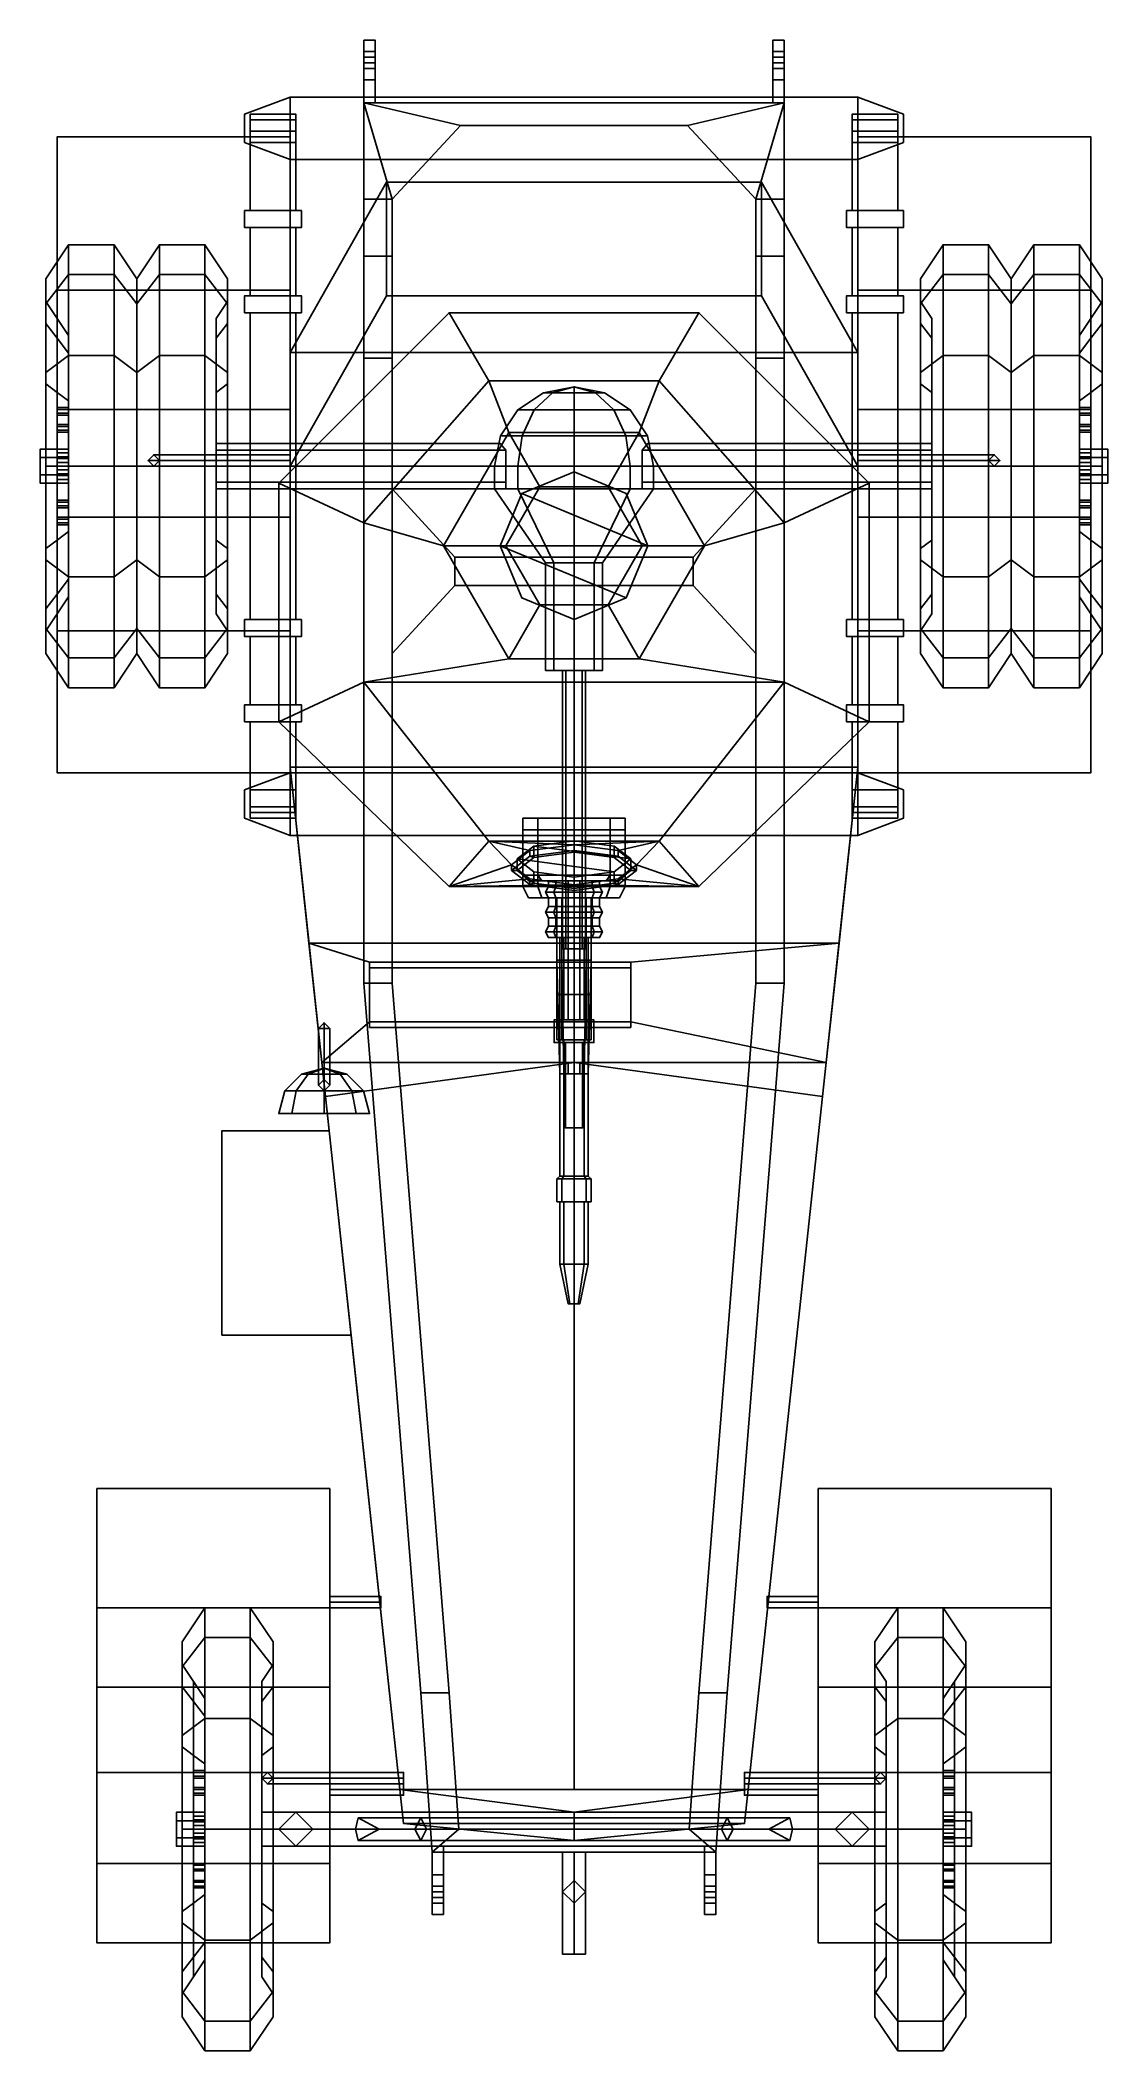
# Model space of a CAD drawing. Header units: millimetres. Extents: x -0.9 to 1, y -1.6 to 9.
# Drawn here: x -0.94 to 0.94, y -1.59 to 1.95 of the extents above.
import ezdxf

# ---------------------------------------------------------------- set-up
doc = ezdxf.new("R2010")
doc.units = ezdxf.units.MM
for name, color, linetype in [('barrel_37', 1, 'Continuous'), ('fenders', 6, 'Continuous'), ('frame', 5, 'Continuous'), ('sleeve_37', 5, 'Continuous'), ('sleeve_mg', 5, 'Continuous'), ('turret', 2, 'Continuous'), ('wheels', 2, 'Continuous')]:
    doc.layers.add(name, color=color, linetype=linetype)

msp = doc.modelspace()

# ---------------------------------------------------------------- linework, layer by layer
for points in [[(-0.33, 1.7, 0.62), (-0.5, 1.4, 0.62), (-0.5, 1.2, 1.59), (-0.33, 1.5, 1.59)], [(0.33, 1.7, 0.62), (0.5, 1.4, 0.62), (-0.5, 1.4, 0.62), (-0.33, 1.7, 0.62)], [(0.33, 1.5, 1.59), (0.33, 1.7, 0.62), (-0.33, 1.7, 0.62), (-0.33, 1.5, 1.59)], [(0.5, 1.2, 1.59), (0.5, 1.4, 0.62), (0.33, 1.7, 0.62), (0.33, 1.5, 1.59)], [(-0.33, 1.5, 1.59), (-0.5, 1.2, 1.59), (0.5, 1.2, 1.59), (0.33, 1.5, 1.59)], [(-0.5, 1.4, 0.62), (-0.5, 0.67, 0.6), (-0.5, 0.67, 1.59), (-0.5, 1.2, 1.59)], [(0.5, 1.4, 0.62), (0.5, 0.67, 0.6), (-0.5, 0.67, 0.6), (-0.5, 1.4, 0.62)], [(0.5, 0.67, 1.59), (0.5, 0.67, 0.6), (0.5, 1.4, 0.62), (0.5, 1.2, 1.59)], [(-0.5, 1.2, 1.59), (-0.5, 0.67, 1.59), (0.5, 0.67, 1.59), (0.5, 1.2, 1.59)], [(-0.5, 0.67, 0.6), (-0.4441, 0.15, 1.21), (-0.4667, 0.36, 1.59), (-0.5, 0.67, 1.59)], [(-0.5, 0.67, 1.59), (-0.4667, 0.36, 1.59), (0.4667, 0.36, 1.59), (0.5, 0.67, 1.59)], [(-0.5, 0.67, 0.6), (-0.3, -1.19, 0.56), (-0.3925, -0.33, 0.66), (-0.4312, 0.03, 0.66)], [(0.5, 0.67, 0.6), (0.3, -1.19, 0.56), (-0.3, -1.19, 0.56), (-0.5, 0.67, 0.6)], [(-0.5, 0.67, 0.6), (-0.4376, 0.09, 1.12), (-0.4441, 0.15, 1.21)], [(-0.4312, 0.03, 0.66), (-0.4312, 0.03, 0.96), (-0.4376, 0.09, 1.12), (-0.5, 0.67, 0.6)], [(0.3065, -1.13, 1.12), (0.3, -1.19, 0.56), (0.5, 0.67, 0.6), (0.4376, 0.09, 1.12)], [(0.4441, 0.15, 1.21), (0.4376, 0.09, 1.12), (0.5, 0.67, 0.6), (0.4441, 0.15, 1.21)], [(0.4667, 0.36, 1.59), (0.4441, 0.15, 1.21), (0.5, 0.67, 0.6), (0.5, 0.67, 1.59)], [(-0.4667, 0.36, 1.59), (-0.36, 0.3268, 1.53), (0.1, 0.3268, 1.53), (0.4667, 0.36, 1.59)], [(-0.4441, 0.15, 1.21), (-0.36, 0.2218, 1.34), (-0.36, 0.3268, 1.53), (-0.4667, 0.36, 1.59)], [(0.1, 0.3268, 1.53), (0.1, 0.2218, 1.34), (0.4441, 0.15, 1.21), (0.4667, 0.36, 1.59)], [(-0.36, 0.3268, 1.53), (-0.36, 0.3168, 1.53), (0.1, 0.3168, 1.53), (0.1, 0.3268, 1.53)], [(-0.36, 0.3268, 1.53), (-0.36, 0.2218, 1.34), (-0.36, 0.2118, 1.34), (-0.36, 0.3168, 1.53)], [(0.1, 0.3168, 1.53), (0.1, 0.2118, 1.34), (0.1, 0.2218, 1.34), (0.1, 0.3268, 1.53)], [(-0.36, 0.3168, 1.53), (-0.36, 0.2118, 1.34), (0.1, 0.2118, 1.34), (0.1, 0.3168, 1.53)], [(-0.45, 0.11, 1.32), (-0.44, 0.12, 1.33), (-0.44, 0.22, 1.33), (-0.45, 0.21, 1.32)], [(-0.36, 0.2218, 1.34), (-0.4441, 0.15, 1.21), (0.4441, 0.15, 1.21), (0.1, 0.2218, 1.34)], [(-0.44, 0.12, 1.33), (-0.43, 0.11, 1.32), (-0.43, 0.21, 1.32), (-0.44, 0.22, 1.33)], [(-0.36, 0.2118, 1.34), (-0.36, 0.2218, 1.34), (0.1, 0.2218, 1.34), (0.1, 0.2118, 1.34)], [(-0.44, 0.1, 1.31), (-0.45, 0.11, 1.32), (-0.45, 0.21, 1.32), (-0.44, 0.21, 1.31)], [(-0.43, 0.11, 1.32), (-0.44, 0.1, 1.31), (-0.44, 0.21, 1.31), (-0.43, 0.21, 1.32)], [(-0.4441, 0.15, 1.21), (-0.4376, 0.09, 1.12), (-0.4376, 0.09, 1.12), (0, 0.15, 1.21)], [(-0.4376, 0.09, 1.12), (-0.3065, -1.13, 1.12), (0, -1.13, 1.13), (0, 0.15, 1.21)], [(0, -1.13, 1.13), (0.3065, -1.13, 1.12), (0.4376, 0.09, 1.12), (0, 0.15, 1.21)], [(0, 0.15, 1.21), (0.4376, 0.09, 1.12), (0.4376, 0.09, 1.12), (0.4441, 0.15, 1.21)], [(-0.48, 0.1293, 1.43), (-0.5093, 0.1, 1.43), (-0.489, 0.1, 1.479), (-0.4683, 0.1293, 1.4583)], [(-0.4683, 0.1293, 1.4017), (-0.489, 0.1, 1.381), (-0.5093, 0.1, 1.43), (-0.48, 0.1293, 1.43)], [(-0.4683, 0.1293, 1.4583), (-0.489, 0.1, 1.479), (-0.44, 0.1, 1.4993), (-0.44, 0.1293, 1.47)], [(-0.44, 0.1293, 1.39), (-0.44, 0.1, 1.3607), (-0.489, 0.1, 1.381), (-0.4683, 0.1293, 1.4017)], [(-0.44, 0.14, 1.43), (-0.48, 0.1293, 1.43), (-0.4683, 0.1293, 1.4583), (-0.44, 0.14, 1.43)], [(-0.44, 0.14, 1.43), (-0.4683, 0.1293, 1.4017), (-0.48, 0.1293, 1.43), (-0.44, 0.14, 1.43)], [(-0.44, 0.14, 1.43), (-0.4683, 0.1293, 1.4583), (-0.44, 0.1293, 1.47), (-0.44, 0.14, 1.43)], [(-0.44, 0.14, 1.43), (-0.44, 0.1293, 1.39), (-0.4683, 0.1293, 1.4017), (-0.44, 0.14, 1.43)], [(-0.44, 0.12, 1.33), (-0.45, 0.11, 1.32), (-0.45, 0.11, 1.39), (-0.44, 0.12, 1.39)], [(-0.45, 0.11, 1.32), (-0.44, 0.1, 1.31), (-0.44, 0.1, 1.39), (-0.45, 0.11, 1.39)], [(-0.44, 0.14, 1.43), (-0.44, 0.1293, 1.47), (-0.4117, 0.1293, 1.4583), (-0.44, 0.14, 1.43)], [(-0.44, 0.14, 1.43), (-0.4117, 0.1293, 1.4583), (-0.4, 0.1293, 1.43), (-0.44, 0.14, 1.43)], [(-0.44, 0.14, 1.43), (-0.4, 0.1293, 1.43), (-0.4117, 0.1293, 1.4017), (-0.44, 0.14, 1.43)], [(-0.44, 0.14, 1.43), (-0.4117, 0.1293, 1.4017), (-0.44, 0.1293, 1.39), (-0.44, 0.14, 1.43)], [(-0.44, 0.1293, 1.47), (-0.44, 0.1, 1.4993), (-0.391, 0.1, 1.479), (-0.4117, 0.1293, 1.4583)], [(-0.4117, 0.1293, 1.4017), (-0.391, 0.1, 1.381), (-0.44, 0.1, 1.3607), (-0.44, 0.1293, 1.39)], [(-0.43, 0.11, 1.32), (-0.44, 0.12, 1.33), (-0.44, 0.12, 1.39), (-0.43, 0.11, 1.39)], [(-0.44, 0.1, 1.31), (-0.43, 0.11, 1.32), (-0.43, 0.11, 1.39), (-0.44, 0.1, 1.39)], [(-0.4117, 0.1293, 1.4583), (-0.391, 0.1, 1.479), (-0.3707, 0.1, 1.43), (-0.4, 0.1293, 1.43)], [(-0.4, 0.1293, 1.43), (-0.3707, 0.1, 1.43), (-0.391, 0.1, 1.381), (-0.4117, 0.1293, 1.4017)], [(-0.5093, 0.1, 1.43), (-0.52, 0.06, 1.43), (-0.4966, 0.06, 1.4866), (-0.489, 0.1, 1.479)], [(-0.489, 0.1, 1.381), (-0.4966, 0.06, 1.3734), (-0.52, 0.06, 1.43), (-0.5093, 0.1, 1.43)], [(-0.489, 0.1, 1.479), (-0.4966, 0.06, 1.4866), (-0.44, 0.06, 1.51), (-0.44, 0.1, 1.4993)], [(-0.44, 0.1, 1.3607), (-0.44, 0.06, 1.35), (-0.4966, 0.06, 1.3734), (-0.489, 0.1, 1.381)], [(-0.44, 0.1, 1.4993), (-0.44, 0.06, 1.51), (-0.3834, 0.06, 1.4866), (-0.391, 0.1, 1.479)], [(-0.391, 0.1, 1.381), (-0.3834, 0.06, 1.3734), (-0.44, 0.06, 1.35), (-0.44, 0.1, 1.3607)], [(-0.4312, 0.03, 0.96), (-0.3925, -0.33, 0.96), (-0.3065, -1.13, 1.12), (-0.4376, 0.09, 1.12)], [(-0.391, 0.1, 1.479), (-0.3834, 0.06, 1.4866), (-0.36, 0.06, 1.43), (-0.3707, 0.1, 1.43)], [(-0.3707, 0.1, 1.43), (-0.36, 0.06, 1.43), (-0.3834, 0.06, 1.3734), (-0.391, 0.1, 1.381)], [(-0.36, 0.06, 1.43), (-0.3834, 0.06, 1.4866), (-0.52, 0.06, 1.43), (-0.4966, 0.06, 1.3734)], [(-0.3834, 0.06, 1.4866), (-0.44, 0.06, 1.51), (-0.4966, 0.06, 1.4866), (-0.52, 0.06, 1.43)], [(-0.3834, 0.06, 1.3734), (-0.36, 0.06, 1.43), (-0.4966, 0.06, 1.3734), (-0.44, 0.06, 1.35)], [(-0.62, 0.03, 0.96), (-0.62, -0.33, 0.96), (-0.3925, -0.33, 0.96), (-0.4312, 0.03, 0.96)], [(-0.62, 0.03, 0.66), (-0.62, 0.03, 0.96), (-0.4312, 0.03, 0.96), (-0.4312, 0.03, 0.66)], [(-0.62, -0.33, 0.66), (-0.62, -0.33, 0.96), (-0.62, 0.03, 0.96), (-0.62, 0.03, 0.66)], [(-0.3925, -0.33, 0.66), (-0.62, -0.33, 0.66), (-0.62, 0.03, 0.66), (-0.4312, 0.03, 0.66)], [(-0.62, -0.33, 0.96), (-0.62, -0.33, 0.66), (-0.3925, -0.33, 0.66), (-0.3925, -0.33, 0.96)], [(-0.3925, -0.33, 0.96), (-0.3925, -0.33, 0.66), (-0.3, -1.19, 0.56), (-0.3065, -1.13, 1.12)], [(-0.3065, -1.13, 1.12), (-0.3, -1.19, 0.56), (0, -1.22, 0.56), (0, -1.17, 1.12)], [(-0.3065, -1.13, 1.12), (0, -1.17, 1.12), (0.3065, -1.13, 1.12), (-0.3065, -1.13, 1.12)], [(0, -1.13, 1.13), (-0.3065, -1.13, 1.12), (0.3065, -1.13, 1.12), (0, -1.13, 1.13)], [(0, -1.17, 1.12), (0, -1.22, 0.56), (0.3, -1.19, 0.56), (0.3065, -1.13, 1.12)], [(-0.3, -1.19, 0.56), (0.3, -1.19, 0.56), (0.3, -1.19, 0.56), (0, -1.22, 0.56)]]:
    msp.add_3dface(points)
at = {"layer": 'barrel_37'}
for points in [[(-0.03, 0.33, 1.75), (-0.0212, 0.33, 1.7712), (-0.0212, 0.44, 1.7712), (-0.03, 0.44, 1.75)], [(-0.0212, 0.33, 1.7288), (-0.03, 0.33, 1.75), (-0.03, 0.44, 1.75), (-0.0212, 0.44, 1.7288)], [(-0.0212, 0.33, 1.7712), (0, 0.33, 1.78), (0, 0.44, 1.78), (-0.0212, 0.44, 1.7712)], [(0, 0.33, 1.72), (-0.0212, 0.33, 1.7288), (-0.0212, 0.44, 1.7288), (0, 0.44, 1.72)], [(0, 0.33, 1.78), (0.0212, 0.33, 1.7712), (0.0212, 0.44, 1.7712), (0, 0.44, 1.78)], [(0.0212, 0.33, 1.7288), (0, 0.33, 1.72), (0, 0.44, 1.72), (0.0212, 0.44, 1.7288)], [(0.0212, 0.33, 1.7712), (0.03, 0.33, 1.75), (0.03, 0.44, 1.75), (0.0212, 0.44, 1.7712)], [(0.03, 0.33, 1.75), (0.0212, 0.33, 1.7288), (0.0212, 0.44, 1.7288), (0.03, 0.44, 1.75)], [(-0.03, 0.33, 1.75), (-0.0212, 0.33, 1.7288), (-0.0177, 0.13, 1.7323), (-0.025, 0.13, 1.75)], [(-0.0212, 0.33, 1.7712), (-0.03, 0.33, 1.75), (-0.025, 0.13, 1.75), (-0.0177, 0.13, 1.7677)], [(-0.0212, 0.33, 1.7288), (0, 0.33, 1.72), (0, 0.13, 1.725), (-0.0177, 0.13, 1.7323)], [(0, 0.33, 1.78), (-0.0212, 0.33, 1.7712), (-0.0177, 0.13, 1.7677), (0, 0.13, 1.775)], [(0, 0.33, 1.72), (0.0212, 0.33, 1.7288), (0.0177, 0.13, 1.7323), (0, 0.13, 1.725)], [(0.0212, 0.33, 1.7712), (0, 0.33, 1.78), (0, 0.13, 1.775), (0.0177, 0.13, 1.7677)], [(0.0212, 0.33, 1.7288), (0.03, 0.33, 1.75), (0.025, 0.13, 1.75), (0.0177, 0.13, 1.7323)], [(0.03, 0.33, 1.75), (0.0212, 0.33, 1.7712), (0.0177, 0.13, 1.7677), (0.025, 0.13, 1.75)], [(0.025, 0.13, 1.75), (-0.0177, 0.13, 1.7677), (-0.025, 0.13, 1.75), (0.0177, 0.13, 1.7323)], [(0.0177, 0.13, 1.7323), (-0.025, 0.13, 1.75), (-0.0177, 0.13, 1.7323), (0, 0.13, 1.725)], [(0.0177, 0.13, 1.7677), (0, 0.13, 1.775), (-0.0177, 0.13, 1.7677), (0.025, 0.13, 1.75)]]:
    msp.add_3dface(points, dxfattribs=at)
at = {"layer": 'fenders'}
for points in [[(-0.91, 1.78, 0.35), (-0.91, 1.51, 0.72), (-0.5, 1.51, 0.72), (-0.5, 1.78, 0.35)], [(-0.91, 1.75, 0.33), (-0.91, 1.49, 0.69), (-0.91, 1.51, 0.72), (-0.91, 1.78, 0.35)], [(-0.5, 1.49, 0.69), (-0.5, 1.75, 0.33), (-0.5, 1.78, 0.35), (-0.5, 1.51, 0.72)], [(0.91, 1.51, 0.72), (0.91, 1.78, 0.35), (0.5, 1.78, 0.35), (0.5, 1.51, 0.72)], [(0.5, 1.75, 0.33), (0.5, 1.49, 0.69), (0.5, 1.51, 0.72), (0.5, 1.78, 0.35)], [(0.91, 1.49, 0.69), (0.91, 1.75, 0.33), (0.91, 1.78, 0.35), (0.91, 1.51, 0.72)], [(-0.91, 1.49, 0.69), (-0.91, 1.3, 0.79), (-0.91, 1.3, 0.82), (-0.91, 1.51, 0.72)], [(-0.91, 1.51, 0.72), (-0.91, 1.3, 0.82), (-0.5, 1.3, 0.82), (-0.5, 1.51, 0.72)], [(-0.5, 1.3729, 0.7517), (-0.5, 1.49, 0.69), (-0.5, 1.51, 0.72), (-0.5, 1.3652, 0.789)], [(0.91, 1.3, 0.82), (0.91, 1.51, 0.72), (0.5, 1.51, 0.72), (0.5, 1.3, 0.82)], [(0.5, 1.49, 0.69), (0.5, 1.3729, 0.7517), (0.5, 1.3652, 0.789), (0.5, 1.51, 0.72)], [(0.91, 1.3, 0.79), (0.91, 1.49, 0.69), (0.91, 1.51, 0.72), (0.91, 1.3, 0.82)], [(-0.91, 1.3, 0.82), (-0.91, 1.11, 0.82), (-0.5, 1.11, 0.82), (-0.5, 1.3, 0.82)], [(-0.91, 1.3, 0.79), (-0.91, 1.12, 0.79), (-0.91, 1.11, 0.82), (-0.91, 1.3, 0.82)], [(0.91, 1.11, 0.82), (0.91, 1.3, 0.82), (0.5, 1.3, 0.82), (0.5, 1.11, 0.82)], [(0.91, 1.12, 0.79), (0.91, 1.3, 0.79), (0.91, 1.3, 0.82), (0.91, 1.11, 0.82)], [(-0.5, 1.21, 0.98), (-0.5, 1.22, 0.97), (-0.74, 1.22, 0.82), (-0.75, 1.21, 0.82)], [(-0.5, 1.2, 0.97), (-0.5, 1.21, 0.98), (-0.75, 1.21, 0.82), (-0.74, 1.2, 0.82)], [(-0.5, 1.22, 0.97), (-0.5, 1.21, 0.96), (-0.73, 1.21, 0.82), (-0.74, 1.22, 0.82)], [(-0.5, 1.21, 0.96), (-0.5, 1.2, 0.97), (-0.74, 1.2, 0.82), (-0.73, 1.21, 0.82)], [(0.5, 1.22, 0.97), (0.5, 1.21, 0.98), (0.75, 1.21, 0.82), (0.74, 1.22, 0.82)], [(0.5, 1.21, 0.96), (0.5, 1.22, 0.97), (0.74, 1.22, 0.82), (0.73, 1.21, 0.82)], [(0.5, 1.21, 0.98), (0.5, 1.2, 0.97), (0.74, 1.2, 0.82), (0.75, 1.21, 0.82)], [(0.5, 1.2, 0.97), (0.5, 1.21, 0.96), (0.73, 1.21, 0.82), (0.74, 1.2, 0.82)], [(-0.91, 1.12, 0.79), (-0.91, 0.93, 0.69), (-0.91, 0.91, 0.72), (-0.91, 1.11, 0.82)], [(-0.91, 1.11, 0.82), (-0.91, 0.91, 0.72), (-0.5, 0.91, 0.72), (-0.5, 1.11, 0.82)], [(0.91, 0.91, 0.72), (0.91, 1.11, 0.82), (0.5, 1.11, 0.82), (0.5, 0.91, 0.72)], [(0.91, 0.93, 0.69), (0.91, 1.12, 0.79), (0.91, 1.11, 0.82), (0.91, 0.91, 0.72)], [(-0.91, 0.93, 0.69), (-0.91, 0.69, 0.35), (-0.91, 0.66, 0.37), (-0.91, 0.91, 0.72)], [(0.91, 0.69, 0.35), (0.91, 0.93, 0.69), (0.91, 0.91, 0.72), (0.91, 0.66, 0.37)], [(-0.91, 0.91, 0.72), (-0.91, 0.66, 0.37), (-0.5, 0.66, 0.37), (-0.5, 0.91, 0.72)], [(0.91, 0.66, 0.37), (0.91, 0.91, 0.72), (0.5, 0.91, 0.72), (0.5, 0.66, 0.37)], [(-0.5, 0.69, 0.35), (-0.5, 0.8703, 0.6055), (-0.5, 0.8274, 0.6043), (-0.5, 0.66, 0.37)], [(0.5, 0.8703, 0.6055), (0.5, 0.69, 0.35), (0.5, 0.66, 0.37), (0.5, 0.8274, 0.6043)], [(-0.84, -0.63, 0.28), (-0.84, -0.83, 0.61), (-0.84, -0.81, 0.63), (-0.84, -0.6, 0.29)], [(-0.84, -0.6, 0.29), (-0.84, -0.81, 0.63), (-0.43, -0.81, 0.63), (-0.43, -0.6, 0.29)], [(-0.43, -0.83, 0.61), (-0.43, -0.63, 0.28), (-0.43, -0.6, 0.29), (-0.43, -0.81, 0.63)], [(0.84, -0.81, 0.63), (0.84, -0.6, 0.29), (0.43, -0.6, 0.29), (0.43, -0.81, 0.63)], [(0.43, -0.63, 0.28), (0.43, -0.83, 0.61), (0.43, -0.81, 0.63), (0.43, -0.6, 0.29)], [(0.84, -0.83, 0.61), (0.84, -0.63, 0.28), (0.84, -0.6, 0.29), (0.84, -0.81, 0.63)], [(-0.84, -0.81, 0.63), (-0.84, -0.95, 0.76), (-0.43, -0.95, 0.76), (-0.43, -0.81, 0.63)], [(-0.84, -0.83, 0.61), (-0.84, -0.97, 0.73), (-0.84, -0.95, 0.76), (-0.84, -0.81, 0.63)], [(-0.34, -0.79, 0.59), (-0.34, -0.8, 0.58), (-0.43, -0.8, 0.58), (-0.43, -0.79, 0.59)], [(-0.34, -0.8, 0.6), (-0.34, -0.79, 0.59), (-0.43, -0.79, 0.59), (-0.43, -0.8, 0.6)], [(-0.34, -0.8, 0.58), (-0.34, -0.81, 0.59), (-0.43, -0.81, 0.59), (-0.43, -0.8, 0.58)], [(-0.34, -0.81, 0.59), (-0.34, -0.8, 0.6), (-0.43, -0.8, 0.6), (-0.43, -0.81, 0.59)], [(-0.43, -0.97, 0.73), (-0.43, -0.83, 0.61), (-0.43, -0.81, 0.63), (-0.43, -0.95, 0.76)], [(0.43, -0.79, 0.59), (0.43, -0.8, 0.58), (0.34, -0.8, 0.58), (0.34, -0.79, 0.59)], [(0.43, -0.8, 0.6), (0.43, -0.79, 0.59), (0.34, -0.79, 0.59), (0.34, -0.8, 0.6)], [(0.43, -0.8, 0.58), (0.43, -0.81, 0.59), (0.34, -0.81, 0.59), (0.34, -0.8, 0.58)], [(0.43, -0.81, 0.59), (0.43, -0.8, 0.6), (0.34, -0.8, 0.6), (0.34, -0.81, 0.59)], [(0.84, -0.95, 0.76), (0.84, -0.81, 0.63), (0.43, -0.81, 0.63), (0.43, -0.95, 0.76)], [(0.43, -0.83, 0.61), (0.43, -0.97, 0.73), (0.43, -0.95, 0.76), (0.43, -0.81, 0.63)], [(0.84, -0.97, 0.73), (0.84, -0.83, 0.61), (0.84, -0.81, 0.63), (0.84, -0.95, 0.76)], [(-0.84, -0.97, 0.73), (-0.84, -1.1, 0.79), (-0.84, -1.1, 0.83), (-0.84, -0.95, 0.76)], [(-0.84, -0.95, 0.76), (-0.84, -1.1, 0.83), (-0.43, -1.1, 0.83), (-0.43, -0.95, 0.76)], [(-0.43, -1.1, 0.79), (-0.43, -0.97, 0.73), (-0.43, -0.95, 0.76), (-0.43, -1.1, 0.83)], [(0.84, -1.1, 0.83), (0.84, -0.95, 0.76), (0.43, -0.95, 0.76), (0.43, -1.1, 0.83)], [(0.43, -0.97, 0.73), (0.43, -1.1, 0.79), (0.43, -1.1, 0.83), (0.43, -0.95, 0.76)], [(0.84, -1.1, 0.79), (0.84, -0.97, 0.73), (0.84, -0.95, 0.76), (0.84, -1.1, 0.83)], [(-0.84, -1.1, 0.79), (-0.84, -1.26, 0.79), (-0.84, -1.26, 0.83), (-0.84, -1.1, 0.83)], [(-0.84, -1.1, 0.83), (-0.84, -1.26, 0.83), (-0.43, -1.26, 0.83), (-0.43, -1.1, 0.83)], [(-0.3, -1.11, 0.99), (-0.3, -1.1, 0.98), (-0.54, -1.1, 0.83), (-0.55, -1.11, 0.83)], [(-0.3, -1.12, 0.98), (-0.3, -1.11, 0.99), (-0.55, -1.11, 0.83), (-0.54, -1.12, 0.83)], [(-0.3, -1.1, 0.98), (-0.3, -1.11, 0.97), (-0.53, -1.11, 0.83), (-0.54, -1.1, 0.83)], [(-0.3, -1.11, 0.97), (-0.3, -1.12, 0.98), (-0.54, -1.12, 0.83), (-0.53, -1.11, 0.83)], [(-0.43, -1.26, 0.79), (-0.43, -1.1, 0.79), (-0.43, -1.1, 0.83), (-0.43, -1.26, 0.83)], [(-0.3, -1.13, 0.83), (-0.3, -1.12, 0.82), (-0.43, -1.12, 0.82), (-0.43, -1.13, 0.83)], [(-0.3, -1.12, 0.82), (-0.3, -1.13, 0.81), (-0.43, -1.13, 0.81), (-0.43, -1.12, 0.82)], [(-0.3, -1.14, 0.82), (-0.3, -1.13, 0.83), (-0.43, -1.13, 0.83), (-0.43, -1.14, 0.82)], [(-0.3, -1.13, 0.81), (-0.3, -1.14, 0.82), (-0.43, -1.14, 0.82), (-0.43, -1.13, 0.81)], [(0.3, -1.11, 0.97), (0.3, -1.1, 0.98), (0.54, -1.1, 0.83), (0.53, -1.11, 0.83)], [(0.3, -1.1, 0.98), (0.3, -1.11, 0.99), (0.55, -1.11, 0.83), (0.54, -1.1, 0.83)], [(0.3, -1.12, 0.98), (0.3, -1.11, 0.97), (0.53, -1.11, 0.83), (0.54, -1.12, 0.83)], [(0.3, -1.11, 0.99), (0.3, -1.12, 0.98), (0.54, -1.12, 0.83), (0.55, -1.11, 0.83)], [(0.43, -1.12, 0.82), (0.43, -1.13, 0.81), (0.3, -1.13, 0.81), (0.3, -1.12, 0.82)], [(0.43, -1.13, 0.83), (0.43, -1.12, 0.82), (0.3, -1.12, 0.82), (0.3, -1.13, 0.83)], [(0.43, -1.13, 0.81), (0.43, -1.14, 0.82), (0.3, -1.14, 0.82), (0.3, -1.13, 0.81)], [(0.43, -1.14, 0.82), (0.43, -1.13, 0.83), (0.3, -1.13, 0.83), (0.3, -1.14, 0.82)], [(0.84, -1.26, 0.83), (0.84, -1.1, 0.83), (0.43, -1.1, 0.83), (0.43, -1.26, 0.83)], [(0.43, -1.1, 0.79), (0.43, -1.26, 0.79), (0.43, -1.26, 0.83), (0.43, -1.1, 0.83)], [(0.84, -1.26, 0.79), (0.84, -1.1, 0.79), (0.84, -1.1, 0.83), (0.84, -1.26, 0.83)], [(-0.84, -1.26, 0.79), (-0.84, -1.39, 0.75), (-0.84, -1.4, 0.79), (-0.84, -1.26, 0.83)], [(-0.84, -1.26, 0.83), (-0.84, -1.4, 0.79), (-0.43, -1.4, 0.79), (-0.43, -1.26, 0.83)], [(-0.43, -1.39, 0.75), (-0.43, -1.26, 0.79), (-0.43, -1.26, 0.83), (-0.43, -1.4, 0.79)], [(0.84, -1.4, 0.79), (0.84, -1.26, 0.83), (0.43, -1.26, 0.83), (0.43, -1.4, 0.79)], [(0.43, -1.26, 0.79), (0.43, -1.39, 0.75), (0.43, -1.4, 0.79), (0.43, -1.26, 0.83)], [(0.84, -1.39, 0.75), (0.84, -1.26, 0.79), (0.84, -1.26, 0.83), (0.84, -1.4, 0.79)]]:
    msp.add_3dface(points, dxfattribs=at)
at = {"layer": 'frame'}
for points in [[(-0.37, 1.95, 0.57), (-0.37, 1.93, 0.55), (-0.37, 1.92, 0.57), (-0.37, 1.93, 0.58)], [(-0.37, 1.95, 0.6), (-0.37, 1.95, 0.57), (-0.37, 1.93, 0.58), (-0.37, 1.93, 0.59)], [(-0.37, 1.91, 0.63), (-0.37, 1.95, 0.6), (-0.37, 1.93, 0.59), (-0.37, 1.91, 0.61)], [(-0.37, 1.95, 0.6), (-0.37, 1.91, 0.63), (-0.35, 1.91, 0.63), (-0.35, 1.95, 0.6)], [(-0.35, 1.95, 0.6), (-0.35, 1.95, 0.57), (-0.37, 1.95, 0.57), (-0.37, 1.95, 0.6)], [(-0.35, 1.95, 0.57), (-0.35, 1.93, 0.55), (-0.37, 1.93, 0.55), (-0.37, 1.95, 0.57)], [(-0.35, 1.93, 0.58), (-0.35, 1.92, 0.57), (-0.35, 1.93, 0.55), (-0.35, 1.95, 0.57)], [(-0.35, 1.93, 0.59), (-0.35, 1.93, 0.58), (-0.35, 1.95, 0.57), (-0.35, 1.95, 0.6)], [(-0.35, 1.91, 0.61), (-0.35, 1.93, 0.59), (-0.35, 1.95, 0.6), (-0.35, 1.91, 0.63)], [(0.35, 1.91, 0.63), (0.35, 1.95, 0.6), (0.35, 1.93, 0.59), (0.35, 1.91, 0.61)], [(0.35, 1.95, 0.6), (0.35, 1.91, 0.63), (0.37, 1.91, 0.63), (0.37, 1.95, 0.6)], [(0.35, 1.95, 0.6), (0.35, 1.95, 0.57), (0.35, 1.93, 0.58), (0.35, 1.93, 0.59)], [(0.35, 1.95, 0.57), (0.35, 1.93, 0.55), (0.35, 1.92, 0.57), (0.35, 1.93, 0.58)], [(0.37, 1.95, 0.6), (0.37, 1.95, 0.57), (0.35, 1.95, 0.57), (0.35, 1.95, 0.6)], [(0.37, 1.95, 0.57), (0.37, 1.93, 0.55), (0.35, 1.93, 0.55), (0.35, 1.95, 0.57)], [(0.37, 1.91, 0.61), (0.37, 1.93, 0.59), (0.37, 1.95, 0.6), (0.37, 1.91, 0.63)], [(0.37, 1.93, 0.59), (0.37, 1.93, 0.58), (0.37, 1.95, 0.57), (0.37, 1.95, 0.6)], [(0.37, 1.93, 0.58), (0.37, 1.92, 0.57), (0.37, 1.93, 0.55), (0.37, 1.95, 0.57)], [(-0.37, 1.93, 0.55), (-0.37, 1.9, 0.55), (-0.37, 1.91, 0.57), (-0.37, 1.92, 0.57)], [(-0.35, 1.93, 0.55), (-0.35, 1.9, 0.55), (-0.37, 1.9, 0.55), (-0.37, 1.93, 0.55)], [(-0.37, 1.91, 0.61), (-0.37, 1.93, 0.59), (-0.35, 1.93, 0.59), (-0.35, 1.91, 0.61)], [(-0.37, 1.93, 0.58), (-0.37, 1.92, 0.57), (-0.35, 1.92, 0.57), (-0.35, 1.93, 0.58)], [(-0.37, 1.93, 0.59), (-0.37, 1.93, 0.58), (-0.35, 1.93, 0.58), (-0.35, 1.93, 0.59)], [(-0.37, 1.92, 0.57), (-0.37, 1.91, 0.57), (-0.35, 1.91, 0.57), (-0.35, 1.92, 0.57)], [(-0.35, 1.92, 0.57), (-0.35, 1.91, 0.57), (-0.35, 1.9, 0.55), (-0.35, 1.93, 0.55)], [(0.35, 1.93, 0.58), (0.35, 1.92, 0.57), (0.37, 1.92, 0.57), (0.37, 1.93, 0.58)], [(0.35, 1.93, 0.59), (0.35, 1.93, 0.58), (0.37, 1.93, 0.58), (0.37, 1.93, 0.59)], [(0.35, 1.91, 0.61), (0.35, 1.93, 0.59), (0.37, 1.93, 0.59), (0.37, 1.91, 0.61)], [(0.37, 1.93, 0.55), (0.37, 1.9, 0.55), (0.35, 1.9, 0.55), (0.35, 1.93, 0.55)], [(0.35, 1.93, 0.55), (0.35, 1.9, 0.55), (0.35, 1.91, 0.57), (0.35, 1.92, 0.57)], [(0.35, 1.92, 0.57), (0.35, 1.91, 0.57), (0.37, 1.91, 0.57), (0.37, 1.92, 0.57)], [(0.37, 1.92, 0.57), (0.37, 1.91, 0.57), (0.37, 1.9, 0.55), (0.37, 1.93, 0.55)], [(-0.37, 1.9, 0.55), (-0.37, 1.88, 0.58), (-0.37, 1.88, 0.61), (-0.37, 1.91, 0.57)], [(-0.37, 1.91, 0.57), (-0.37, 1.88, 0.61), (-0.35, 1.88, 0.61), (-0.35, 1.91, 0.57)], [(-0.37, 1.91, 0.63), (-0.37, 1.91, 0.61), (-0.35, 1.91, 0.61), (-0.35, 1.91, 0.63)], [(-0.35, 1.9, 0.55), (-0.35, 1.88, 0.58), (-0.37, 1.88, 0.58), (-0.37, 1.9, 0.55)], [(-0.37, 1.88, 0.58), (-0.37, 1.84, 0.58), (-0.37, 1.84, 0.61), (-0.37, 1.88, 0.61)], [(-0.37, 1.88, 0.61), (-0.37, 1.84, 0.61), (-0.35, 1.84, 0.61), (-0.35, 1.88, 0.61)], [(-0.35, 1.88, 0.58), (-0.35, 1.84, 0.58), (-0.37, 1.84, 0.58), (-0.37, 1.88, 0.58)], [(-0.35, 1.91, 0.57), (-0.35, 1.88, 0.61), (-0.35, 1.88, 0.58), (-0.35, 1.9, 0.55)], [(-0.35, 1.88, 0.61), (-0.35, 1.84, 0.61), (-0.35, 1.84, 0.58), (-0.35, 1.88, 0.58)], [(0.35, 1.91, 0.63), (0.35, 1.91, 0.61), (0.37, 1.91, 0.61), (0.37, 1.91, 0.63)], [(0.35, 1.91, 0.57), (0.35, 1.88, 0.61), (0.37, 1.88, 0.61), (0.37, 1.91, 0.57)], [(0.35, 1.9, 0.55), (0.35, 1.88, 0.58), (0.35, 1.88, 0.61), (0.35, 1.91, 0.57)], [(0.37, 1.9, 0.55), (0.37, 1.88, 0.58), (0.35, 1.88, 0.58), (0.35, 1.9, 0.55)], [(0.37, 1.88, 0.58), (0.37, 1.84, 0.58), (0.35, 1.84, 0.58), (0.35, 1.88, 0.58)], [(0.35, 1.88, 0.61), (0.35, 1.84, 0.61), (0.37, 1.84, 0.61), (0.37, 1.88, 0.61)], [(0.35, 1.88, 0.58), (0.35, 1.84, 0.58), (0.35, 1.84, 0.61), (0.35, 1.88, 0.61)], [(0.37, 1.91, 0.57), (0.37, 1.88, 0.61), (0.37, 1.88, 0.58), (0.37, 1.9, 0.55)], [(0.37, 1.88, 0.61), (0.37, 1.84, 0.61), (0.37, 1.84, 0.58), (0.37, 1.88, 0.58)], [(-0.5, 1.85, 0.53), (-0.5, 1.85, 0.46), (-0.58, 1.82, 0.46), (-0.58, 1.82, 0.53)], [(-0.5, 1.85, 0.46), (-0.5, 1.74, 0.46), (-0.58, 1.77, 0.46), (-0.58, 1.82, 0.46)], [(-0.58, 1.82, 0.53), (-0.58, 1.77, 0.53), (-0.5, 1.74, 0.53), (-0.5, 1.85, 0.53)], [(-0.5, 1.85, 0.53), (-0.5, 1.74, 0.53), (0.5, 1.74, 0.53), (0.5, 1.85, 0.53)], [(0.5, 1.85, 0.53), (0.5, 1.85, 0.46), (-0.5, 1.85, 0.46), (-0.5, 1.85, 0.53)], [(0.5, 1.85, 0.46), (0.5, 1.74, 0.46), (-0.5, 1.74, 0.46), (-0.5, 1.85, 0.46)], [(0.58, 1.77, 0.53), (0.58, 1.82, 0.53), (0.5, 1.85, 0.53), (0.5, 1.74, 0.53)], [(0.58, 1.82, 0.53), (0.58, 1.82, 0.46), (0.5, 1.85, 0.46), (0.5, 1.85, 0.53)], [(0.5, 1.74, 0.46), (0.5, 1.85, 0.46), (0.58, 1.82, 0.46), (0.58, 1.77, 0.46)], [(-0.58, 1.82, 0.46), (-0.58, 1.77, 0.46), (-0.58, 1.77, 0.53), (-0.58, 1.82, 0.53)], [(-0.57, 1.79, 0.35), (-0.57, 1.82, 0.37), (-0.49, 1.82, 0.37), (-0.49, 1.79, 0.35)], [(-0.57, 1.82, 0.37), (-0.57, 1.82, 0.38), (-0.49, 1.82, 0.38), (-0.49, 1.82, 0.37)], [(-0.57, 1.82, 0.38), (-0.57, 1.81, 0.4), (-0.49, 1.81, 0.4), (-0.49, 1.82, 0.38)], [(-0.57, 1.79, 0.37), (-0.57, 1.82, 0.38), (-0.57, 1.82, 0.37), (-0.57, 1.79, 0.35)], [(-0.57, 1.79, 0.38), (-0.57, 1.81, 0.4), (-0.57, 1.82, 0.38), (-0.57, 1.79, 0.37)], [(-0.57, 1.81, 0.4), (-0.57, 1.81, 0.46), (-0.49, 1.81, 0.46), (-0.49, 1.81, 0.4)], [(-0.57, 1.77, 0.46), (-0.57, 1.81, 0.46), (-0.57, 1.81, 0.4), (-0.57, 1.79, 0.38)], [(-0.49, 1.79, 0.35), (-0.49, 1.82, 0.37), (-0.49, 1.82, 0.38), (-0.49, 1.79, 0.37)], [(-0.49, 1.79, 0.37), (-0.49, 1.82, 0.38), (-0.49, 1.81, 0.4), (-0.49, 1.79, 0.38)], [(-0.49, 1.79, 0.38), (-0.49, 1.81, 0.4), (-0.49, 1.81, 0.46), (-0.49, 1.77, 0.46)], [(-0.37, 1.84, 0.53), (-0.37, 1.57, 0.53), (-0.37, 1.67, 0.62), (-0.37, 1.84, 0.62)], [(0.37, 1.84, 0.62), (0.37, 1.84, 0.53), (-0.37, 1.84, 0.53), (-0.37, 1.84, 0.62)], [(-0.32, 1.67, 0.53), (-0.32, 1.57, 0.53), (-0.37, 1.57, 0.53), (-0.37, 1.84, 0.53)], [(-0.37, 1.84, 0.62), (-0.37, 1.67, 0.62), (-0.32, 1.67, 0.62), (-0.2, 1.8, 0.62)], [(-0.37, 1.84, 0.53), (-0.2, 1.8, 0.53), (-0.32, 1.67, 0.53), (-0.37, 1.84, 0.53)], [(0.37, 1.84, 0.53), (0.2, 1.8, 0.53), (-0.2, 1.8, 0.53), (-0.37, 1.84, 0.53)], [(0.2, 1.8, 0.62), (0.37, 1.84, 0.62), (-0.37, 1.84, 0.62), (-0.2, 1.8, 0.62)], [(0.2, 1.8, 0.62), (0.32, 1.67, 0.62), (0.37, 1.67, 0.62), (0.37, 1.84, 0.62)], [(0.37, 1.84, 0.53), (0.32, 1.67, 0.53), (0.2, 1.8, 0.53)], [(0.37, 1.84, 0.53), (0.37, 1.57, 0.53), (0.32, 1.57, 0.53), (0.32, 1.67, 0.53)], [(0.37, 1.67, 0.62), (0.37, 1.57, 0.53), (0.37, 1.84, 0.53), (0.37, 1.84, 0.62)], [(0.49, 1.79, 0.38), (0.49, 1.81, 0.4), (0.49, 1.82, 0.38), (0.49, 1.79, 0.37)], [(0.49, 1.79, 0.37), (0.49, 1.82, 0.38), (0.49, 1.82, 0.37), (0.49, 1.79, 0.35)], [(0.49, 1.82, 0.38), (0.49, 1.81, 0.4), (0.57, 1.81, 0.4), (0.57, 1.82, 0.38)], [(0.49, 1.82, 0.37), (0.49, 1.82, 0.38), (0.57, 1.82, 0.38), (0.57, 1.82, 0.37)], [(0.49, 1.79, 0.35), (0.49, 1.82, 0.37), (0.57, 1.82, 0.37), (0.57, 1.79, 0.35)], [(0.49, 1.77, 0.46), (0.49, 1.81, 0.46), (0.49, 1.81, 0.4), (0.49, 1.79, 0.38)], [(0.49, 1.81, 0.4), (0.49, 1.81, 0.46), (0.57, 1.81, 0.46), (0.57, 1.81, 0.4)], [(0.57, 1.79, 0.37), (0.57, 1.82, 0.38), (0.57, 1.81, 0.4), (0.57, 1.79, 0.38)], [(0.57, 1.79, 0.35), (0.57, 1.82, 0.37), (0.57, 1.82, 0.38), (0.57, 1.79, 0.37)], [(0.57, 1.79, 0.38), (0.57, 1.81, 0.4), (0.57, 1.81, 0.46), (0.57, 1.77, 0.46)], [(0.58, 1.77, 0.46), (0.58, 1.82, 0.46), (0.58, 1.82, 0.53), (0.58, 1.77, 0.53)], [(-0.58, 1.77, 0.53), (-0.58, 1.77, 0.46), (-0.5, 1.74, 0.46), (-0.5, 1.74, 0.53)], [(-0.57, 1.65, 0.34), (-0.57, 1.79, 0.37), (-0.57, 1.79, 0.35), (-0.57, 1.65, 0.3)], [(-0.57, 1.65, 0.3), (-0.57, 1.79, 0.35), (-0.49, 1.79, 0.35), (-0.49, 1.65, 0.3)], [(-0.49, 1.65, 0.34), (-0.49, 1.79, 0.37), (-0.57, 1.79, 0.37), (-0.57, 1.65, 0.34)], [(-0.49, 1.79, 0.37), (-0.49, 1.79, 0.38), (-0.57, 1.79, 0.38), (-0.57, 1.79, 0.37)], [(-0.49, 1.79, 0.38), (-0.49, 1.77, 0.46), (-0.57, 1.77, 0.46), (-0.57, 1.79, 0.38)], [(-0.49, 1.65, 0.3), (-0.49, 1.79, 0.35), (-0.49, 1.79, 0.37), (-0.49, 1.65, 0.34)], [(-0.2, 1.8, 0.62), (-0.32, 1.67, 0.62), (-0.32, 1.67, 0.53), (-0.2, 1.8, 0.53)], [(0.2, 1.8, 0.62), (-0.2, 1.8, 0.62), (-0.2, 1.8, 0.53), (0.2, 1.8, 0.53)], [(0.32, 1.67, 0.62), (0.2, 1.8, 0.62), (0.2, 1.8, 0.53), (0.32, 1.67, 0.53)], [(0.57, 1.79, 0.38), (0.57, 1.77, 0.46), (0.49, 1.77, 0.46), (0.49, 1.79, 0.38)], [(0.57, 1.79, 0.37), (0.57, 1.79, 0.38), (0.49, 1.79, 0.38), (0.49, 1.79, 0.37)], [(0.57, 1.65, 0.34), (0.57, 1.79, 0.37), (0.49, 1.79, 0.37), (0.49, 1.65, 0.34)], [(0.49, 1.65, 0.3), (0.49, 1.79, 0.35), (0.57, 1.79, 0.35), (0.57, 1.65, 0.3)], [(0.49, 1.65, 0.34), (0.49, 1.79, 0.37), (0.49, 1.79, 0.35), (0.49, 1.65, 0.3)], [(0.5, 1.74, 0.53), (0.5, 1.74, 0.46), (0.58, 1.77, 0.46), (0.58, 1.77, 0.53)], [(0.57, 1.65, 0.3), (0.57, 1.79, 0.35), (0.57, 1.79, 0.37), (0.57, 1.65, 0.34)], [(-0.5, 1.74, 0.53), (-0.5, 1.74, 0.46), (0.5, 1.74, 0.46), (0.5, 1.74, 0.53)], [(-0.37, 1.57, 0.53), (-0.37, 1.39, 0.49), (-0.37, 0.29, 0.59), (-0.37, 1.67, 0.62)], [(-0.37, 1.67, 0.62), (-0.37, 0.29, 0.59), (-0.32, 0.29, 0.59), (-0.32, 1.67, 0.62)], [(-0.32, 1.67, 0.62), (-0.32, 1.57, 0.53), (-0.32, 1.67, 0.53), (-0.32, 1.6693, 0.6193)], [(-0.32, 0.29, 0.59), (-0.32, 1.39, 0.49), (-0.32, 1.57, 0.53), (-0.32, 1.67, 0.62)], [(0.32, 1.67, 0.53), (0.32, 1.57, 0.53), (0.32, 1.67, 0.62)], [(0.32, 1.67, 0.62), (0.32, 0.29, 0.59), (0.37, 0.29, 0.59), (0.37, 1.67, 0.62)], [(0.32, 1.57, 0.53), (0.32, 1.39, 0.49), (0.32, 0.29, 0.59), (0.32, 1.67, 0.62)], [(0.37, 0.29, 0.59), (0.37, 1.39, 0.49), (0.37, 1.57, 0.53), (0.37, 1.67, 0.62)], [(-0.48, 1.62, 0.36), (-0.48, 1.65, 0.36), (-0.58, 1.65, 0.36), (-0.58, 1.62, 0.36)], [(-0.58, 1.62, 0.36), (-0.58, 1.65, 0.36), (-0.58, 1.65, 0.28), (-0.58, 1.62, 0.28)], [(-0.58, 1.62, 0.28), (-0.58, 1.65, 0.28), (-0.48, 1.65, 0.28), (-0.48, 1.62, 0.28)], [(-0.57, 1.65, 0.3), (-0.58, 1.65, 0.28), (-0.58, 1.65, 0.36), (-0.57, 1.65, 0.34)], [(-0.49, 1.65, 0.3), (-0.48, 1.65, 0.28), (-0.58, 1.65, 0.28), (-0.57, 1.65, 0.3)], [(-0.57, 1.65, 0.34), (-0.58, 1.65, 0.36), (-0.48, 1.65, 0.36), (-0.49, 1.65, 0.34)], [(-0.49, 1.65, 0.34), (-0.48, 1.65, 0.36), (-0.48, 1.65, 0.28), (-0.49, 1.65, 0.3)], [(-0.48, 1.62, 0.28), (-0.48, 1.65, 0.28), (-0.48, 1.65, 0.36), (-0.48, 1.62, 0.36)], [(0.57, 1.65, 0.3), (0.58, 1.65, 0.28), (0.48, 1.65, 0.28), (0.49, 1.65, 0.3)], [(0.49, 1.65, 0.3), (0.48, 1.65, 0.28), (0.48, 1.65, 0.36), (0.49, 1.65, 0.34)], [(0.48, 1.62, 0.36), (0.48, 1.65, 0.36), (0.48, 1.65, 0.28), (0.48, 1.62, 0.28)], [(0.48, 1.62, 0.28), (0.48, 1.65, 0.28), (0.58, 1.65, 0.28), (0.58, 1.62, 0.28)], [(0.49, 1.65, 0.34), (0.48, 1.65, 0.36), (0.58, 1.65, 0.36), (0.57, 1.65, 0.34)], [(0.58, 1.62, 0.36), (0.58, 1.65, 0.36), (0.48, 1.65, 0.36), (0.48, 1.62, 0.36)], [(0.57, 1.65, 0.34), (0.58, 1.65, 0.36), (0.58, 1.65, 0.28), (0.57, 1.65, 0.3)], [(0.58, 1.62, 0.28), (0.58, 1.65, 0.28), (0.58, 1.65, 0.36), (0.58, 1.62, 0.36)], [(-0.49, 1.62, 0.34), (-0.48, 1.62, 0.36), (-0.58, 1.62, 0.36), (-0.57, 1.62, 0.34)], [(-0.57, 1.62, 0.34), (-0.58, 1.62, 0.36), (-0.58, 1.62, 0.28), (-0.57, 1.62, 0.29)], [(-0.57, 1.62, 0.29), (-0.58, 1.62, 0.28), (-0.48, 1.62, 0.28), (-0.49, 1.62, 0.29)], [(-0.49, 1.5, 0.33), (-0.49, 1.62, 0.34), (-0.57, 1.62, 0.34), (-0.57, 1.5, 0.33)], [(-0.57, 1.5, 0.27), (-0.57, 1.62, 0.29), (-0.49, 1.62, 0.29), (-0.49, 1.5, 0.27)], [(-0.57, 1.5, 0.33), (-0.57, 1.62, 0.34), (-0.57, 1.62, 0.29), (-0.57, 1.5, 0.27)], [(-0.49, 1.5, 0.27), (-0.49, 1.62, 0.29), (-0.49, 1.62, 0.34), (-0.49, 1.5, 0.33)], [(-0.49, 1.62, 0.29), (-0.48, 1.62, 0.28), (-0.48, 1.62, 0.36), (-0.49, 1.62, 0.34)], [(0.49, 1.62, 0.34), (0.48, 1.62, 0.36), (0.48, 1.62, 0.28), (0.49, 1.62, 0.29)], [(0.49, 1.62, 0.29), (0.48, 1.62, 0.28), (0.58, 1.62, 0.28), (0.57, 1.62, 0.29)], [(0.57, 1.62, 0.34), (0.58, 1.62, 0.36), (0.48, 1.62, 0.36), (0.49, 1.62, 0.34)], [(0.49, 1.5, 0.33), (0.49, 1.62, 0.34), (0.49, 1.62, 0.29), (0.49, 1.5, 0.27)], [(0.49, 1.5, 0.27), (0.49, 1.62, 0.29), (0.57, 1.62, 0.29), (0.57, 1.5, 0.27)], [(0.57, 1.5, 0.33), (0.57, 1.62, 0.34), (0.49, 1.62, 0.34), (0.49, 1.5, 0.33)], [(0.57, 1.62, 0.29), (0.58, 1.62, 0.28), (0.58, 1.62, 0.36), (0.57, 1.62, 0.34)], [(0.57, 1.5, 0.27), (0.57, 1.62, 0.29), (0.57, 1.62, 0.34), (0.57, 1.5, 0.33)], [(-0.32, 1.57, 0.53), (-0.32, 1.39, 0.49), (-0.37, 1.39, 0.49), (-0.37, 1.57, 0.53)], [(0.37, 1.57, 0.53), (0.37, 1.39, 0.49), (0.32, 1.39, 0.49), (0.32, 1.57, 0.53)], [(-0.58, 1.5, 0.34), (-0.58, 1.47, 0.34), (-0.48, 1.47, 0.34), (-0.48, 1.5, 0.34)], [(-0.48, 1.5, 0.26), (-0.48, 1.47, 0.26), (-0.58, 1.47, 0.26), (-0.58, 1.5, 0.26)], [(-0.58, 1.5, 0.26), (-0.58, 1.47, 0.26), (-0.58, 1.47, 0.34), (-0.58, 1.5, 0.34)], [(-0.58, 1.5, 0.34), (-0.57, 1.5, 0.33), (-0.57, 1.5, 0.27), (-0.58, 1.5, 0.26)], [(-0.58, 1.5, 0.26), (-0.57, 1.5, 0.27), (-0.49, 1.5, 0.27), (-0.48, 1.5, 0.26)], [(-0.48, 1.5, 0.34), (-0.49, 1.5, 0.33), (-0.57, 1.5, 0.33), (-0.58, 1.5, 0.34)], [(-0.48, 1.5, 0.26), (-0.49, 1.5, 0.27), (-0.49, 1.5, 0.33), (-0.48, 1.5, 0.34)], [(-0.48, 1.5, 0.34), (-0.48, 1.47, 0.34), (-0.48, 1.47, 0.26), (-0.48, 1.5, 0.26)], [(0.48, 1.5, 0.34), (0.49, 1.5, 0.33), (0.49, 1.5, 0.27), (0.48, 1.5, 0.26)], [(0.48, 1.5, 0.26), (0.48, 1.47, 0.26), (0.48, 1.47, 0.34), (0.48, 1.5, 0.34)], [(0.48, 1.5, 0.26), (0.49, 1.5, 0.27), (0.57, 1.5, 0.27), (0.58, 1.5, 0.26)], [(0.58, 1.5, 0.26), (0.58, 1.47, 0.26), (0.48, 1.47, 0.26), (0.48, 1.5, 0.26)], [(0.58, 1.5, 0.34), (0.57, 1.5, 0.33), (0.49, 1.5, 0.33), (0.48, 1.5, 0.34)], [(0.48, 1.5, 0.34), (0.48, 1.47, 0.34), (0.58, 1.47, 0.34), (0.58, 1.5, 0.34)], [(0.58, 1.5, 0.26), (0.57, 1.5, 0.27), (0.57, 1.5, 0.33), (0.58, 1.5, 0.34)], [(0.58, 1.5, 0.34), (0.58, 1.47, 0.34), (0.58, 1.47, 0.26), (0.58, 1.5, 0.26)], [(-0.58, 1.47, 0.34), (-0.57, 1.47, 0.33), (-0.49, 1.47, 0.33), (-0.48, 1.47, 0.34)], [(-0.58, 1.47, 0.26), (-0.57, 1.47, 0.27), (-0.57, 1.47, 0.33), (-0.58, 1.47, 0.34)], [(-0.48, 1.47, 0.26), (-0.49, 1.47, 0.27), (-0.57, 1.47, 0.27), (-0.58, 1.47, 0.26)], [(-0.57, 1.47, 0.33), (-0.57, 1.2, 0.32), (-0.49, 1.2, 0.32), (-0.49, 1.47, 0.33)], [(-0.57, 1.47, 0.27), (-0.57, 1.2, 0.25), (-0.57, 1.2, 0.32), (-0.57, 1.47, 0.33)], [(-0.49, 1.47, 0.27), (-0.49, 1.2, 0.25), (-0.57, 1.2, 0.25), (-0.57, 1.47, 0.27)], [(-0.49, 1.47, 0.33), (-0.49, 1.2, 0.32), (-0.49, 1.2, 0.25), (-0.49, 1.47, 0.27)], [(-0.48, 1.47, 0.34), (-0.49, 1.47, 0.33), (-0.49, 1.47, 0.27), (-0.48, 1.47, 0.26)], [(0.48, 1.47, 0.26), (0.49, 1.47, 0.27), (0.49, 1.47, 0.33), (0.48, 1.47, 0.34)], [(0.58, 1.47, 0.26), (0.57, 1.47, 0.27), (0.49, 1.47, 0.27), (0.48, 1.47, 0.26)], [(0.48, 1.47, 0.34), (0.49, 1.47, 0.33), (0.57, 1.47, 0.33), (0.58, 1.47, 0.34)], [(0.49, 1.47, 0.27), (0.49, 1.2, 0.25), (0.49, 1.2, 0.32), (0.49, 1.47, 0.33)], [(0.57, 1.47, 0.27), (0.57, 1.2, 0.25), (0.49, 1.2, 0.25), (0.49, 1.47, 0.27)], [(0.49, 1.47, 0.33), (0.49, 1.2, 0.32), (0.57, 1.2, 0.32), (0.57, 1.47, 0.33)], [(0.58, 1.47, 0.34), (0.57, 1.47, 0.33), (0.57, 1.47, 0.27), (0.58, 1.47, 0.26)], [(0.57, 1.47, 0.33), (0.57, 1.2, 0.32), (0.57, 1.2, 0.25), (0.57, 1.47, 0.27)], [(-0.37, 1.39, 0.49), (-0.37, 0.29, 0.47), (-0.37, 0.29, 0.59)], [(-0.32, 1.39, 0.49), (-0.32, 0.29, 0.47), (-0.37, 0.29, 0.47), (-0.37, 1.39, 0.49)], [(-0.32, 0.29, 0.59), (-0.32, 0.29, 0.47), (-0.32, 1.39, 0.49), (-0.32, 0.29, 0.59)], [(0.32, 1.39, 0.49), (0.32, 0.29, 0.47), (0.32, 0.29, 0.59)], [(0.37, 1.39, 0.49), (0.37, 0.29, 0.47), (0.32, 0.29, 0.47), (0.32, 1.39, 0.49)], [(0.37, 0.29, 0.59), (0.37, 0.29, 0.47), (0.37, 1.39, 0.49), (0.37, 0.29, 0.59)], [(-0.0536, 1.3293, 0.36), (-0.099, 1.299, 0.36), (-0.07, 1.299, 0.43), (-0.0379, 1.3293, 0.3979)], [(-0.0379, 1.3293, 0.3221), (-0.07, 1.299, 0.29), (-0.099, 1.299, 0.36), (-0.0536, 1.3293, 0.36)], [(-0.0379, 1.3293, 0.3979), (-0.07, 1.299, 0.43), (0, 1.299, 0.459), (0, 1.3293, 0.4136)], [(0, 1.3293, 0.3064), (0, 1.299, 0.261), (-0.07, 1.299, 0.29), (-0.0379, 1.3293, 0.3221)], [(0, 1.34, 0.36), (-0.0536, 1.3293, 0.36), (-0.0379, 1.3293, 0.3979), (0, 1.34, 0.36)], [(0, 1.34, 0.36), (-0.0379, 1.3293, 0.3221), (-0.0536, 1.3293, 0.36), (0, 1.34, 0.36)], [(0, 1.34, 0.36), (-0.0379, 1.3293, 0.3979), (0, 1.3293, 0.4136), (0, 1.34, 0.36)], [(0, 1.34, 0.36), (0, 1.3293, 0.3064), (-0.0379, 1.3293, 0.3221), (0, 1.34, 0.36)], [(0, 1.34, 0.36), (0, 1.3293, 0.4136), (0.0379, 1.3293, 0.3979), (0, 1.34, 0.36)], [(0, 1.34, 0.36), (0.0379, 1.3293, 0.3979), (0.0536, 1.3293, 0.36), (0, 1.34, 0.36)], [(0, 1.34, 0.36), (0.0536, 1.3293, 0.36), (0.0379, 1.3293, 0.3221), (0, 1.34, 0.36)], [(0, 1.34, 0.36), (0.0379, 1.3293, 0.3221), (0, 1.3293, 0.3064), (0, 1.34, 0.36)], [(0, 1.3293, 0.4136), (0, 1.299, 0.459), (0.07, 1.299, 0.43), (0.0379, 1.3293, 0.3979)], [(0.0379, 1.3293, 0.3221), (0.07, 1.299, 0.29), (0, 1.299, 0.261), (0, 1.3293, 0.3064)], [(0.0379, 1.3293, 0.3979), (0.07, 1.299, 0.43), (0.099, 1.299, 0.36), (0.0536, 1.3293, 0.36)], [(0.0536, 1.3293, 0.36), (0.099, 1.299, 0.36), (0.07, 1.299, 0.29), (0.0379, 1.3293, 0.3221)], [(-0.099, 1.299, 0.36), (-0.1293, 1.2536, 0.36), (-0.0915, 1.2536, 0.4515), (-0.07, 1.299, 0.43)], [(-0.07, 1.299, 0.29), (-0.0915, 1.2536, 0.2685), (-0.1293, 1.2536, 0.36), (-0.099, 1.299, 0.36)], [(-0.07, 1.299, 0.43), (-0.0915, 1.2536, 0.4515), (0, 1.2536, 0.4893), (0, 1.299, 0.459)], [(0, 1.299, 0.261), (0, 1.2536, 0.2307), (-0.0915, 1.2536, 0.2685), (-0.07, 1.299, 0.29)], [(0, 1.299, 0.459), (0, 1.2536, 0.4893), (0.0915, 1.2536, 0.4515), (0.07, 1.299, 0.43)], [(0.07, 1.299, 0.29), (0.0915, 1.2536, 0.2685), (0, 1.2536, 0.2307), (0, 1.299, 0.261)], [(0.07, 1.299, 0.43), (0.0915, 1.2536, 0.4515), (0.1293, 1.2536, 0.36), (0.099, 1.299, 0.36)], [(0.099, 1.299, 0.36), (0.1293, 1.2536, 0.36), (0.0915, 1.2536, 0.2685), (0.07, 1.299, 0.29)], [(-0.12, 1.2283, 0.3883), (-0.13, 1.24, 0.36), (-0.63, 1.24, 0.36), (-0.63, 1.2283, 0.3883)], [(-0.13, 1.24, 0.36), (-0.12, 1.2283, 0.3317), (-0.63, 1.2283, 0.3317), (-0.63, 1.24, 0.36)], [(-0.1293, 1.2536, 0.36), (-0.14, 1.2, 0.36), (-0.099, 1.2, 0.459), (-0.0915, 1.2536, 0.4515)], [(-0.0915, 1.2536, 0.2685), (-0.099, 1.2, 0.261), (-0.14, 1.2, 0.36), (-0.1293, 1.2536, 0.36)], [(-0.0915, 1.2536, 0.4515), (-0.099, 1.2, 0.459), (0, 1.2, 0.5), (0, 1.2536, 0.4893)], [(0, 1.2536, 0.2307), (0, 1.2, 0.22), (-0.099, 1.2, 0.261), (-0.0915, 1.2536, 0.2685)], [(0, 1.2536, 0.4893), (0, 1.2, 0.5), (0.099, 1.2, 0.459), (0.0915, 1.2536, 0.4515)], [(0.0915, 1.2536, 0.2685), (0.099, 1.2, 0.261), (0, 1.2, 0.22), (0, 1.2536, 0.2307)], [(0.0915, 1.2536, 0.4515), (0.099, 1.2, 0.459), (0.14, 1.2, 0.36), (0.1293, 1.2536, 0.36)], [(0.1293, 1.2536, 0.36), (0.14, 1.2, 0.36), (0.099, 1.2, 0.261), (0.0915, 1.2536, 0.2685)], [(0.13, 1.24, 0.36), (0.12, 1.2283, 0.3883), (0.63, 1.2283, 0.3883), (0.63, 1.24, 0.36)], [(0.12, 1.2283, 0.3317), (0.13, 1.24, 0.36), (0.63, 1.24, 0.36), (0.63, 1.2283, 0.3317)], [(-0.12, 1.2, 0.4), (-0.12, 1.2283, 0.3883), (-0.63, 1.2283, 0.3883), (-0.63, 1.2, 0.4)], [(-0.12, 1.2283, 0.3317), (-0.12, 1.2, 0.32), (-0.63, 1.2, 0.32), (-0.63, 1.2283, 0.3317)], [(0.12, 1.2283, 0.3883), (0.12, 1.2, 0.4), (0.63, 1.2, 0.4), (0.63, 1.2283, 0.3883)], [(0.12, 1.2, 0.32), (0.12, 1.2283, 0.3317), (0.63, 1.2283, 0.3317), (0.63, 1.2, 0.32)], [(-0.12, 1.1717, 0.3883), (-0.12, 1.2, 0.4), (-0.63, 1.2, 0.4), (-0.63, 1.1717, 0.3883)], [(-0.12, 1.2, 0.32), (-0.12, 1.1717, 0.3317), (-0.63, 1.1717, 0.3317), (-0.63, 1.2, 0.32)], [(-0.12, 1.16, 0.36), (-0.12, 1.1717, 0.3883), (-0.63, 1.1717, 0.3883), (-0.63, 1.16, 0.36)], [(-0.12, 1.1717, 0.3317), (-0.12, 1.16, 0.36), (-0.63, 1.16, 0.36), (-0.63, 1.1717, 0.3317)], [(-0.57, 0.93, 0.33), (-0.57, 1.2, 0.32), (-0.57, 1.2, 0.25), (-0.57, 0.93, 0.27)], [(-0.57, 0.93, 0.27), (-0.57, 1.2, 0.25), (-0.49, 1.2, 0.25), (-0.49, 0.93, 0.27)], [(-0.49, 0.93, 0.33), (-0.49, 1.2, 0.32), (-0.57, 1.2, 0.32), (-0.57, 0.93, 0.33)], [(-0.49, 0.93, 0.27), (-0.49, 1.2, 0.25), (-0.49, 1.2, 0.32), (-0.49, 0.93, 0.33)], [(-0.099, 1.2, 0.459), (-0.14, 1.2, 0.36), (-0.14, 1.16, 0.36), (-0.099, 1.16, 0.459)], [(-0.14, 1.2, 0.36), (-0.099, 1.2, 0.261), (-0.099, 1.16, 0.261), (-0.14, 1.16, 0.36)], [(0, 1.2, 0.5), (-0.099, 1.2, 0.459), (-0.099, 1.16, 0.459), (0, 1.16, 0.5)], [(-0.099, 1.2, 0.261), (0, 1.2, 0.22), (0, 1.16, 0.22), (-0.099, 1.16, 0.261)], [(0.099, 1.2, 0.459), (0, 1.2, 0.5), (0, 1.16, 0.5), (0.099, 1.16, 0.459)], [(0, 1.2, 0.22), (0.099, 1.2, 0.261), (0.099, 1.16, 0.261), (0, 1.16, 0.22)], [(0.14, 1.2, 0.36), (0.099, 1.2, 0.459), (0.099, 1.16, 0.459), (0.14, 1.16, 0.36)], [(0.099, 1.2, 0.261), (0.14, 1.2, 0.36), (0.14, 1.16, 0.36), (0.099, 1.16, 0.261)], [(0.12, 1.2, 0.4), (0.12, 1.1717, 0.3883), (0.63, 1.1717, 0.3883), (0.63, 1.2, 0.4)], [(0.12, 1.1717, 0.3317), (0.12, 1.2, 0.32), (0.63, 1.2, 0.32), (0.63, 1.1717, 0.3317)], [(0.12, 1.1717, 0.3883), (0.12, 1.16, 0.36), (0.63, 1.16, 0.36), (0.63, 1.1717, 0.3883)], [(0.12, 1.16, 0.36), (0.12, 1.1717, 0.3317), (0.63, 1.1717, 0.3317), (0.63, 1.16, 0.36)], [(0.49, 0.93, 0.33), (0.49, 1.2, 0.32), (0.49, 1.2, 0.25), (0.49, 0.93, 0.27)], [(0.49, 0.93, 0.27), (0.49, 1.2, 0.25), (0.57, 1.2, 0.25), (0.57, 0.93, 0.27)], [(0.57, 0.93, 0.33), (0.57, 1.2, 0.32), (0.49, 1.2, 0.32), (0.49, 0.93, 0.33)], [(0.57, 0.93, 0.27), (0.57, 1.2, 0.25), (0.57, 1.2, 0.32), (0.57, 0.93, 0.33)], [(-0.21, 0.99, 0.6), (-0.21, 1.04, 0.6), (-0.32, 1.16, 0.6), (-0.32, 0.87, 0.6)], [(-0.21, 1.04, 0.6), (-0.21, 1.04, 0.49), (-0.32, 1.16, 0.49), (-0.32, 1.16, 0.6)], [(-0.21, 1.04, 0.49), (-0.21, 0.99, 0.49), (-0.32, 0.87, 0.49), (-0.32, 1.16, 0.49)], [(-0.099, 1.16, 0.459), (-0.14, 1.16, 0.36), (-0.05, 1.03, 0.36), (-0.0354, 1.03, 0.3954)], [(-0.14, 1.16, 0.36), (-0.099, 1.16, 0.261), (-0.0354, 1.03, 0.3246), (-0.05, 1.03, 0.36)], [(0, 1.16, 0.5), (-0.099, 1.16, 0.459), (-0.0354, 1.03, 0.3954), (0, 1.03, 0.41)], [(-0.099, 1.16, 0.261), (0, 1.16, 0.22), (0, 1.03, 0.31), (-0.0354, 1.03, 0.3246)], [(0.099, 1.16, 0.459), (0, 1.16, 0.5), (0, 1.03, 0.41), (0.0354, 1.03, 0.3954)], [(0, 1.16, 0.22), (0.099, 1.16, 0.261), (0.0354, 1.03, 0.3246), (0, 1.03, 0.31)], [(0.14, 1.16, 0.36), (0.099, 1.16, 0.459), (0.0354, 1.03, 0.3954), (0.05, 1.03, 0.36)], [(0.099, 1.16, 0.261), (0.14, 1.16, 0.36), (0.05, 1.03, 0.36), (0.0354, 1.03, 0.3246)], [(0.21, 1.04, 0.6), (0.21, 0.99, 0.6), (0.32, 0.87, 0.6), (0.32, 1.16, 0.6)], [(0.21, 1.04, 0.49), (0.21, 1.04, 0.6), (0.32, 1.16, 0.6), (0.32, 1.16, 0.49)], [(0.21, 0.99, 0.49), (0.21, 1.04, 0.49), (0.32, 1.16, 0.49), (0.32, 0.87, 0.49)], [(-0.21, 1.04, 0.6), (-0.21, 0.99, 0.6), (0.21, 0.99, 0.6), (0.21, 1.04, 0.6)], [(-0.21, 1.04, 0.49), (-0.21, 1.04, 0.6), (0.21, 1.04, 0.6), (0.21, 1.04, 0.49)], [(-0.21, 0.99, 0.49), (-0.21, 1.04, 0.49), (0.21, 1.04, 0.49), (0.21, 0.99, 0.49)], [(-0.0354, 1.03, 0.3954), (-0.05, 1.03, 0.36), (-0.05, 0.84, 0.36), (-0.0354, 0.84, 0.3954)], [(-0.05, 1.03, 0.36), (-0.0354, 1.03, 0.3246), (-0.0354, 0.84, 0.3246), (-0.05, 0.84, 0.36)], [(0, 1.03, 0.41), (-0.0354, 1.03, 0.3954), (-0.0354, 0.84, 0.3954), (0, 0.84, 0.41)], [(-0.0354, 1.03, 0.3246), (0, 1.03, 0.31), (0, 0.84, 0.31), (-0.0354, 0.84, 0.3246)], [(0.0354, 1.03, 0.3954), (0, 1.03, 0.41), (0, 0.84, 0.41), (0.0354, 0.84, 0.3954)], [(0, 1.03, 0.31), (0.0354, 1.03, 0.3246), (0.0354, 0.84, 0.3246), (0, 0.84, 0.31)], [(0.05, 1.03, 0.36), (0.0354, 1.03, 0.3954), (0.0354, 0.84, 0.3954), (0.05, 0.84, 0.36)], [(0.0354, 1.03, 0.3246), (0.05, 1.03, 0.36), (0.05, 0.84, 0.36), (0.0354, 0.84, 0.3246)], [(-0.21, 0.99, 0.49), (-0.21, 0.99, 0.6), (-0.32, 0.87, 0.6), (-0.32, 0.87, 0.49)], [(-0.21, 0.99, 0.6), (-0.21, 0.99, 0.49), (0.21, 0.99, 0.49), (0.21, 0.99, 0.6)], [(0.21, 0.99, 0.6), (0.21, 0.99, 0.49), (0.32, 0.87, 0.49), (0.32, 0.87, 0.6)], [(-0.58, 0.93, 0.34), (-0.57, 0.93, 0.33), (-0.57, 0.93, 0.27), (-0.58, 0.93, 0.26)], [(-0.58, 0.9, 0.34), (-0.58, 0.93, 0.34), (-0.58, 0.93, 0.26), (-0.58, 0.9, 0.26)], [(-0.58, 0.93, 0.26), (-0.57, 0.93, 0.27), (-0.49, 0.93, 0.27), (-0.48, 0.93, 0.26)], [(-0.58, 0.9, 0.26), (-0.58, 0.93, 0.26), (-0.48, 0.93, 0.26), (-0.48, 0.9, 0.26)], [(-0.48, 0.93, 0.34), (-0.49, 0.93, 0.33), (-0.57, 0.93, 0.33), (-0.58, 0.93, 0.34)], [(-0.48, 0.9, 0.34), (-0.48, 0.93, 0.34), (-0.58, 0.93, 0.34), (-0.58, 0.9, 0.34)], [(-0.48, 0.93, 0.26), (-0.49, 0.93, 0.27), (-0.49, 0.93, 0.33), (-0.48, 0.93, 0.34)], [(-0.48, 0.9, 0.26), (-0.48, 0.93, 0.26), (-0.48, 0.93, 0.34), (-0.48, 0.9, 0.34)], [(0.48, 0.9, 0.34), (0.48, 0.93, 0.34), (0.48, 0.93, 0.26), (0.48, 0.9, 0.26)], [(0.48, 0.93, 0.34), (0.49, 0.93, 0.33), (0.49, 0.93, 0.27), (0.48, 0.93, 0.26)], [(0.48, 0.9, 0.26), (0.48, 0.93, 0.26), (0.58, 0.93, 0.26), (0.58, 0.9, 0.26)], [(0.48, 0.93, 0.26), (0.49, 0.93, 0.27), (0.57, 0.93, 0.27), (0.58, 0.93, 0.26)], [(0.58, 0.9, 0.34), (0.58, 0.93, 0.34), (0.48, 0.93, 0.34), (0.48, 0.9, 0.34)], [(0.58, 0.93, 0.34), (0.57, 0.93, 0.33), (0.49, 0.93, 0.33), (0.48, 0.93, 0.34)], [(0.58, 0.93, 0.26), (0.57, 0.93, 0.27), (0.57, 0.93, 0.33), (0.58, 0.93, 0.34)], [(0.58, 0.9, 0.26), (0.58, 0.93, 0.26), (0.58, 0.93, 0.34), (0.58, 0.9, 0.34)], [(-0.58, 0.9, 0.26), (-0.57, 0.9, 0.27), (-0.57, 0.9, 0.33), (-0.58, 0.9, 0.34)], [(-0.48, 0.9, 0.26), (-0.49, 0.9, 0.27), (-0.57, 0.9, 0.27), (-0.58, 0.9, 0.26)], [(-0.58, 0.9, 0.34), (-0.57, 0.9, 0.33), (-0.49, 0.9, 0.33), (-0.48, 0.9, 0.34)], [(-0.57, 0.9, 0.27), (-0.57, 0.78, 0.29), (-0.57, 0.78, 0.34), (-0.57, 0.9, 0.33)], [(-0.49, 0.9, 0.27), (-0.49, 0.78, 0.29), (-0.57, 0.78, 0.29), (-0.57, 0.9, 0.27)], [(-0.57, 0.9, 0.33), (-0.57, 0.78, 0.34), (-0.49, 0.78, 0.34), (-0.49, 0.9, 0.33)], [(-0.49, 0.9, 0.33), (-0.49, 0.78, 0.34), (-0.49, 0.78, 0.29), (-0.49, 0.9, 0.27)], [(-0.48, 0.9, 0.34), (-0.49, 0.9, 0.33), (-0.49, 0.9, 0.27), (-0.48, 0.9, 0.26)], [(0.48, 0.9, 0.26), (0.49, 0.9, 0.27), (0.49, 0.9, 0.33), (0.48, 0.9, 0.34)], [(0.58, 0.9, 0.26), (0.57, 0.9, 0.27), (0.49, 0.9, 0.27), (0.48, 0.9, 0.26)], [(0.48, 0.9, 0.34), (0.49, 0.9, 0.33), (0.57, 0.9, 0.33), (0.58, 0.9, 0.34)], [(0.49, 0.9, 0.27), (0.49, 0.78, 0.29), (0.49, 0.78, 0.34), (0.49, 0.9, 0.33)], [(0.57, 0.9, 0.27), (0.57, 0.78, 0.29), (0.49, 0.78, 0.29), (0.49, 0.9, 0.27)], [(0.49, 0.9, 0.33), (0.49, 0.78, 0.34), (0.57, 0.78, 0.34), (0.57, 0.9, 0.33)], [(0.58, 0.9, 0.34), (0.57, 0.9, 0.33), (0.57, 0.9, 0.27), (0.58, 0.9, 0.26)], [(0.57, 0.9, 0.33), (0.57, 0.78, 0.34), (0.57, 0.78, 0.29), (0.57, 0.9, 0.27)], [(-0.0354, 0.84, 0.3954), (-0.05, 0.84, 0.36), (-0.02, 0.84, 0.36), (-0.0141, 0.84, 0.3741)], [(-0.05, 0.84, 0.36), (-0.0354, 0.84, 0.3246), (-0.0141, 0.84, 0.3459), (-0.02, 0.84, 0.36)], [(0, 0.84, 0.41), (-0.0354, 0.84, 0.3954), (-0.0141, 0.84, 0.3741), (0, 0.84, 0.38)], [(-0.0354, 0.84, 0.3246), (0, 0.84, 0.31), (0, 0.84, 0.34), (-0.0141, 0.84, 0.3459)], [(-0.0141, 0.84, 0.3741), (-0.02, 0.84, 0.36), (-0.02, 0.35, 0.49), (-0.0141, 0.35, 0.5041)], [(-0.02, 0.84, 0.36), (-0.0141, 0.84, 0.3459), (-0.0141, 0.35, 0.4759), (-0.02, 0.35, 0.49)], [(0, 0.84, 0.38), (-0.0141, 0.84, 0.3741), (-0.0141, 0.35, 0.5041), (0, 0.35, 0.51)], [(-0.0141, 0.84, 0.3459), (0, 0.84, 0.34), (0, 0.35, 0.47), (-0.0141, 0.35, 0.4759)], [(0.0141, 0.84, 0.3741), (0, 0.84, 0.38), (0, 0.35, 0.51), (0.0141, 0.35, 0.5041)], [(0, 0.84, 0.34), (0.0141, 0.84, 0.3459), (0.0141, 0.35, 0.4759), (0, 0.35, 0.47)], [(0, 0.84, 0.31), (0.0354, 0.84, 0.3246), (0.0141, 0.84, 0.3459), (0, 0.84, 0.34)], [(0.0354, 0.84, 0.3954), (0, 0.84, 0.41), (0, 0.84, 0.38), (0.0141, 0.84, 0.3741)], [(0.02, 0.84, 0.36), (0.0141, 0.84, 0.3741), (0.0141, 0.35, 0.5041), (0.02, 0.35, 0.49)], [(0.0141, 0.84, 0.3459), (0.02, 0.84, 0.36), (0.02, 0.35, 0.49), (0.0141, 0.35, 0.4759)], [(0.0354, 0.84, 0.3246), (0.05, 0.84, 0.36), (0.02, 0.84, 0.36), (0.0141, 0.84, 0.3459)], [(0.05, 0.84, 0.36), (0.0354, 0.84, 0.3954), (0.0141, 0.84, 0.3741), (0.02, 0.84, 0.36)], [(-0.57, 0.78, 0.29), (-0.58, 0.78, 0.28), (-0.58, 0.78, 0.36), (-0.57, 0.78, 0.34)], [(-0.58, 0.78, 0.28), (-0.58, 0.75, 0.28), (-0.58, 0.75, 0.36), (-0.58, 0.78, 0.36)], [(-0.49, 0.78, 0.29), (-0.48, 0.78, 0.28), (-0.58, 0.78, 0.28), (-0.57, 0.78, 0.29)], [(-0.48, 0.78, 0.28), (-0.48, 0.75, 0.28), (-0.58, 0.75, 0.28), (-0.58, 0.78, 0.28)], [(-0.57, 0.78, 0.34), (-0.58, 0.78, 0.36), (-0.48, 0.78, 0.36), (-0.49, 0.78, 0.34)], [(-0.58, 0.78, 0.36), (-0.58, 0.75, 0.36), (-0.48, 0.75, 0.36), (-0.48, 0.78, 0.36)], [(-0.49, 0.78, 0.34), (-0.48, 0.78, 0.36), (-0.48, 0.78, 0.28), (-0.49, 0.78, 0.29)], [(-0.48, 0.78, 0.36), (-0.48, 0.75, 0.36), (-0.48, 0.75, 0.28), (-0.48, 0.78, 0.28)], [(0.48, 0.78, 0.28), (0.48, 0.75, 0.28), (0.48, 0.75, 0.36), (0.48, 0.78, 0.36)], [(0.49, 0.78, 0.29), (0.48, 0.78, 0.28), (0.48, 0.78, 0.36), (0.49, 0.78, 0.34)], [(0.58, 0.78, 0.28), (0.58, 0.75, 0.28), (0.48, 0.75, 0.28), (0.48, 0.78, 0.28)], [(0.57, 0.78, 0.29), (0.58, 0.78, 0.28), (0.48, 0.78, 0.28), (0.49, 0.78, 0.29)], [(0.48, 0.78, 0.36), (0.48, 0.75, 0.36), (0.58, 0.75, 0.36), (0.58, 0.78, 0.36)], [(0.49, 0.78, 0.34), (0.48, 0.78, 0.36), (0.58, 0.78, 0.36), (0.57, 0.78, 0.34)], [(0.57, 0.78, 0.34), (0.58, 0.78, 0.36), (0.58, 0.78, 0.28), (0.57, 0.78, 0.29)], [(0.58, 0.78, 0.36), (0.58, 0.75, 0.36), (0.58, 0.75, 0.28), (0.58, 0.78, 0.28)], [(-0.57, 0.75, 0.3), (-0.58, 0.75, 0.28), (-0.48, 0.75, 0.28), (-0.49, 0.75, 0.3)], [(-0.57, 0.75, 0.34), (-0.58, 0.75, 0.36), (-0.58, 0.75, 0.28), (-0.57, 0.75, 0.3)], [(-0.49, 0.75, 0.34), (-0.48, 0.75, 0.36), (-0.58, 0.75, 0.36), (-0.57, 0.75, 0.34)], [(-0.57, 0.75, 0.34), (-0.57, 0.63, 0.35), (-0.49, 0.63, 0.35), (-0.49, 0.75, 0.34)], [(-0.57, 0.75, 0.3), (-0.57, 0.63, 0.33), (-0.57, 0.63, 0.35), (-0.57, 0.75, 0.34)], [(-0.49, 0.75, 0.3), (-0.49, 0.63, 0.33), (-0.57, 0.63, 0.33), (-0.57, 0.75, 0.3)], [(-0.49, 0.75, 0.3), (-0.48, 0.75, 0.28), (-0.48, 0.75, 0.36), (-0.49, 0.75, 0.34)], [(-0.49, 0.75, 0.34), (-0.49, 0.63, 0.35), (-0.49, 0.63, 0.33), (-0.49, 0.75, 0.3)], [(0.49, 0.75, 0.34), (0.48, 0.75, 0.36), (0.48, 0.75, 0.28), (0.49, 0.75, 0.3)], [(0.49, 0.75, 0.3), (0.48, 0.75, 0.28), (0.58, 0.75, 0.28), (0.57, 0.75, 0.3)], [(0.57, 0.75, 0.34), (0.58, 0.75, 0.36), (0.48, 0.75, 0.36), (0.49, 0.75, 0.34)], [(0.49, 0.75, 0.3), (0.49, 0.63, 0.33), (0.49, 0.63, 0.35), (0.49, 0.75, 0.34)], [(0.57, 0.75, 0.3), (0.57, 0.63, 0.33), (0.49, 0.63, 0.33), (0.49, 0.75, 0.3)], [(0.49, 0.75, 0.34), (0.49, 0.63, 0.35), (0.57, 0.63, 0.35), (0.57, 0.75, 0.34)], [(0.57, 0.75, 0.3), (0.58, 0.75, 0.28), (0.58, 0.75, 0.36), (0.57, 0.75, 0.34)], [(0.57, 0.75, 0.34), (0.57, 0.63, 0.35), (0.57, 0.63, 0.33), (0.57, 0.75, 0.3)], [(-0.58, 0.63, 0.48), (-0.58, 0.58, 0.48), (-0.5, 0.55, 0.48), (-0.5, 0.66, 0.48)], [(-0.5, 0.66, 0.48), (-0.5, 0.66, 0.39), (-0.58, 0.63, 0.39), (-0.58, 0.63, 0.48)], [(-0.5, 0.66, 0.39), (-0.5, 0.55, 0.39), (-0.58, 0.58, 0.39), (-0.58, 0.63, 0.39)], [(0.5, 0.66, 0.39), (0.5, 0.55, 0.39), (-0.5, 0.55, 0.39), (-0.5, 0.66, 0.39)], [(-0.5, 0.66, 0.48), (-0.5, 0.55, 0.48), (0.5, 0.55, 0.48), (0.5, 0.66, 0.48)], [(0.5, 0.66, 0.48), (0.5, 0.66, 0.39), (-0.5, 0.66, 0.39), (-0.5, 0.66, 0.48)], [(0.5, 0.55, 0.39), (0.5, 0.66, 0.39), (0.58, 0.63, 0.39), (0.58, 0.58, 0.39)], [(0.58, 0.63, 0.48), (0.58, 0.63, 0.39), (0.5, 0.66, 0.39), (0.5, 0.66, 0.48)], [(0.58, 0.58, 0.48), (0.58, 0.63, 0.48), (0.5, 0.66, 0.48), (0.5, 0.55, 0.48)], [(-0.58, 0.63, 0.39), (-0.58, 0.58, 0.39), (-0.58, 0.58, 0.48), (-0.58, 0.63, 0.48)], [(-0.57, 0.63, 0.36), (-0.57, 0.59, 0.38), (-0.57, 0.58, 0.39), (-0.57, 0.63, 0.39)], [(-0.57, 0.63, 0.35), (-0.57, 0.6, 0.36), (-0.57, 0.59, 0.38), (-0.57, 0.63, 0.36)], [(-0.57, 0.63, 0.33), (-0.57, 0.6, 0.35), (-0.57, 0.6, 0.36), (-0.57, 0.63, 0.35)], [(-0.49, 0.63, 0.33), (-0.49, 0.6, 0.35), (-0.57, 0.6, 0.35), (-0.57, 0.63, 0.33)], [(-0.57, 0.63, 0.36), (-0.57, 0.63, 0.39), (-0.49, 0.63, 0.39), (-0.49, 0.63, 0.36)], [(-0.57, 0.63, 0.35), (-0.57, 0.63, 0.36), (-0.49, 0.63, 0.36), (-0.49, 0.63, 0.35)], [(-0.49, 0.63, 0.39), (-0.49, 0.58, 0.39), (-0.49, 0.59, 0.38), (-0.49, 0.63, 0.36)], [(-0.49, 0.63, 0.36), (-0.49, 0.59, 0.38), (-0.49, 0.6, 0.36), (-0.49, 0.63, 0.35)], [(-0.49, 0.63, 0.35), (-0.49, 0.6, 0.36), (-0.49, 0.6, 0.35), (-0.49, 0.63, 0.33)], [(0.49, 0.63, 0.36), (0.49, 0.59, 0.38), (0.49, 0.58, 0.39), (0.49, 0.63, 0.39)], [(0.49, 0.63, 0.36), (0.49, 0.63, 0.39), (0.57, 0.63, 0.39), (0.57, 0.63, 0.36)], [(0.49, 0.63, 0.35), (0.49, 0.6, 0.36), (0.49, 0.59, 0.38), (0.49, 0.63, 0.36)], [(0.49, 0.63, 0.35), (0.49, 0.63, 0.36), (0.57, 0.63, 0.36), (0.57, 0.63, 0.35)], [(0.57, 0.63, 0.33), (0.57, 0.6, 0.35), (0.49, 0.6, 0.35), (0.49, 0.63, 0.33)], [(0.49, 0.63, 0.33), (0.49, 0.6, 0.35), (0.49, 0.6, 0.36), (0.49, 0.63, 0.35)], [(0.57, 0.63, 0.39), (0.57, 0.58, 0.39), (0.57, 0.59, 0.38), (0.57, 0.63, 0.36)], [(0.57, 0.63, 0.36), (0.57, 0.59, 0.38), (0.57, 0.6, 0.36), (0.57, 0.63, 0.35)], [(0.57, 0.63, 0.35), (0.57, 0.6, 0.36), (0.57, 0.6, 0.35), (0.57, 0.63, 0.33)], [(0.58, 0.58, 0.39), (0.58, 0.63, 0.39), (0.58, 0.63, 0.48), (0.58, 0.58, 0.48)], [(-0.58, 0.58, 0.48), (-0.58, 0.58, 0.39), (-0.5, 0.55, 0.39), (-0.5, 0.55, 0.48)], [(-0.49, 0.6, 0.36), (-0.49, 0.59, 0.38), (-0.57, 0.59, 0.38), (-0.57, 0.6, 0.36)], [(-0.49, 0.6, 0.35), (-0.49, 0.6, 0.36), (-0.57, 0.6, 0.36), (-0.57, 0.6, 0.35)], [(-0.49, 0.59, 0.38), (-0.49, 0.58, 0.39), (-0.57, 0.58, 0.39), (-0.57, 0.59, 0.38)], [(0.57, 0.6, 0.36), (0.57, 0.59, 0.38), (0.49, 0.59, 0.38), (0.49, 0.6, 0.36)], [(0.57, 0.6, 0.35), (0.57, 0.6, 0.36), (0.49, 0.6, 0.36), (0.49, 0.6, 0.35)], [(0.57, 0.59, 0.38), (0.57, 0.58, 0.39), (0.49, 0.58, 0.39), (0.49, 0.59, 0.38)], [(0.5, 0.55, 0.48), (0.5, 0.55, 0.39), (0.58, 0.58, 0.39), (0.58, 0.58, 0.48)], [(-0.5, 0.55, 0.48), (-0.5, 0.55, 0.39), (0.5, 0.55, 0.39), (0.5, 0.55, 0.48)], [(-0.37, 0.29, 0.59), (-0.27, -0.96, 0.56), (-0.22, -0.96, 0.56), (-0.32, 0.29, 0.59)], [(-0.37, 0.29, 0.47), (-0.27, -0.96, 0.45), (-0.27, -0.96, 0.56), (-0.37, 0.29, 0.59)], [(-0.32, 0.29, 0.47), (-0.22, -0.96, 0.45), (-0.27, -0.96, 0.45), (-0.37, 0.29, 0.47)], [(-0.22, -0.96, 0.56), (-0.22, -0.96, 0.45), (-0.32, 0.29, 0.47), (-0.32, 0.29, 0.59)], [(0.32, 0.29, 0.47), (0.22, -0.96, 0.45), (0.22, -0.96, 0.56), (0.32, 0.29, 0.59)], [(0.37, 0.29, 0.47), (0.27, -0.96, 0.45), (0.22, -0.96, 0.45), (0.32, 0.29, 0.47)], [(0.32, 0.29, 0.59), (0.22, -0.96, 0.56), (0.27, -0.96, 0.56), (0.37, 0.29, 0.59)], [(0.27, -0.96, 0.56), (0.27, -0.96, 0.45), (0.37, 0.29, 0.47), (0.37, 0.29, 0.59)], [(-0.27, -0.96, 0.56), (-0.25, -1.24, 0.56), (-0.2029, -1.2, 0.56), (-0.22, -0.96, 0.56)], [(-0.27, -0.96, 0.45), (-0.25, -1.24, 0.5), (-0.25, -1.24, 0.56), (-0.27, -0.96, 0.56)], [(-0.22, -0.96, 0.45), (-0.2029, -1.2, 0.4929), (-0.25, -1.24, 0.5), (-0.27, -0.96, 0.45)], [(-0.2029, -1.2, 0.56), (-0.2029, -1.2, 0.4929), (-0.22, -0.96, 0.45), (-0.22, -0.96, 0.56)], [(0.22, -0.96, 0.56), (0.2029, -1.2, 0.56), (0.25, -1.24, 0.56), (0.27, -0.96, 0.56)], [(0.22, -0.96, 0.45), (0.2029, -1.2, 0.4929), (0.2029, -1.2, 0.56), (0.22, -0.96, 0.56)], [(0.27, -0.96, 0.45), (0.25, -1.24, 0.5), (0.2029, -1.2, 0.4929), (0.22, -0.96, 0.45)], [(0.25, -1.24, 0.56), (0.25, -1.24, 0.5), (0.27, -0.96, 0.45), (0.27, -0.96, 0.56)], [(-0.52, -1.2, 0.31), (-0.49, -1.17, 0.28), (-0.55, -1.17, 0.28), (-0.55, -1.2, 0.31)], [(-0.49, -1.17, 0.28), (-0.46, -1.2, 0.25), (-0.55, -1.2, 0.25), (-0.55, -1.17, 0.28)], [(-0.46, -1.2, 0.47), (-0.49, -1.17, 0.44), (-0.55, -1.17, 0.44), (-0.55, -1.2, 0.47)], [(-0.49, -1.17, 0.44), (-0.52, -1.2, 0.41), (-0.55, -1.2, 0.41), (-0.55, -1.17, 0.44)], [(-0.49, -1.23, 0.28), (-0.52, -1.2, 0.31), (-0.55, -1.2, 0.31), (-0.55, -1.23, 0.28)], [(-0.46, -1.2, 0.25), (-0.49, -1.23, 0.28), (-0.55, -1.23, 0.28), (-0.55, -1.2, 0.25)], [(-0.49, -1.23, 0.44), (-0.46, -1.2, 0.47), (-0.55, -1.2, 0.47), (-0.55, -1.23, 0.44)], [(-0.52, -1.2, 0.41), (-0.49, -1.23, 0.44), (-0.55, -1.23, 0.44), (-0.55, -1.2, 0.41)], [(-0.49, -1.17, 0.28), (-0.52, -1.2, 0.31), (-0.52, -1.2, 0.41), (-0.49, -1.17, 0.44)], [(-0.52, -1.2, 0.31), (-0.49, -1.23, 0.28), (-0.49, -1.23, 0.44), (-0.52, -1.2, 0.41)], [(-0.46, -1.2, 0.25), (-0.49, -1.17, 0.28), (-0.49, -1.17, 0.44), (-0.46, -1.2, 0.47)], [(0.46, -1.2, 0.36), (0.49, -1.17, 0.33), (-0.49, -1.17, 0.33), (-0.46, -1.2, 0.36)], [(0.49, -1.17, 0.33), (0.46, -1.2, 0.3), (-0.46, -1.2, 0.3), (-0.49, -1.17, 0.33)], [(-0.49, -1.23, 0.28), (-0.46, -1.2, 0.25), (-0.46, -1.2, 0.47), (-0.49, -1.23, 0.44)], [(0.49, -1.23, 0.33), (0.46, -1.2, 0.36), (-0.46, -1.2, 0.36), (-0.49, -1.23, 0.33)], [(0.46, -1.2, 0.3), (0.49, -1.23, 0.33), (-0.49, -1.23, 0.33), (-0.46, -1.2, 0.3)], [(-0.27, -1.18, 0.18), (-0.28, -1.2, 0.16), (-0.385, -1.2, 0.3), (-0.38, -1.18, 0.32)], [(-0.28, -1.2, 0.16), (-0.27, -1.22, 0.18), (-0.38, -1.22, 0.32), (-0.385, -1.2, 0.3)], [(-0.26, -1.2, 0.2), (-0.27, -1.18, 0.18), (-0.38, -1.18, 0.32), (-0.3433, -1.2, 0.3)], [(-0.27, -1.22, 0.18), (-0.26, -1.2, 0.2), (-0.3433, -1.2, 0.3), (-0.38, -1.22, 0.32)], [(0.27, -1.18, 0.18), (0.28, -1.2, 0.16), (-0.28, -1.2, 0.16), (-0.27, -1.18, 0.18)], [(0.28, -1.2, 0.16), (0.27, -1.22, 0.18), (-0.27, -1.22, 0.18), (-0.28, -1.2, 0.16)], [(0.26, -1.2, 0.2), (0.27, -1.18, 0.18), (-0.27, -1.18, 0.18), (-0.26, -1.2, 0.2)], [(0.27, -1.22, 0.18), (0.26, -1.2, 0.2), (-0.26, -1.2, 0.2), (-0.27, -1.22, 0.18)], [(-0.2029, -1.2, 0.56), (-0.25, -1.24, 0.56), (0.25, -1.24, 0.56), (0.2029, -1.2, 0.56)], [(-0.25, -1.24, 0.5), (-0.2029, -1.2, 0.4929), (0.2029, -1.2, 0.4929), (0.25, -1.24, 0.5)], [(-0.2029, -1.2, 0.4929), (-0.2029, -1.2, 0.56), (0.2029, -1.2, 0.56), (0.2029, -1.2, 0.4929)], [(0.27, -1.18, 0.18), (0.26, -1.2, 0.2), (0.3433, -1.2, 0.3), (0.38, -1.18, 0.32)], [(0.26, -1.2, 0.2), (0.27, -1.22, 0.18), (0.38, -1.22, 0.32), (0.3433, -1.2, 0.3)], [(0.28, -1.2, 0.16), (0.27, -1.18, 0.18), (0.38, -1.18, 0.32), (0.385, -1.2, 0.3)], [(0.27, -1.22, 0.18), (0.28, -1.2, 0.16), (0.385, -1.2, 0.3), (0.38, -1.22, 0.32)], [(0.49, -1.17, 0.28), (0.46, -1.2, 0.25), (0.46, -1.2, 0.47), (0.49, -1.17, 0.44)], [(0.46, -1.2, 0.25), (0.49, -1.17, 0.28), (0.55, -1.17, 0.28), (0.55, -1.2, 0.25)], [(0.49, -1.17, 0.44), (0.46, -1.2, 0.47), (0.55, -1.2, 0.47), (0.55, -1.17, 0.44)], [(0.46, -1.2, 0.25), (0.49, -1.23, 0.28), (0.49, -1.23, 0.44), (0.46, -1.2, 0.47)], [(0.49, -1.23, 0.28), (0.46, -1.2, 0.25), (0.55, -1.2, 0.25), (0.55, -1.23, 0.28)], [(0.46, -1.2, 0.47), (0.49, -1.23, 0.44), (0.55, -1.23, 0.44), (0.55, -1.2, 0.47)], [(0.52, -1.2, 0.31), (0.49, -1.17, 0.28), (0.49, -1.17, 0.44), (0.52, -1.2, 0.41)], [(0.49, -1.17, 0.28), (0.52, -1.2, 0.31), (0.55, -1.2, 0.31), (0.55, -1.17, 0.28)], [(0.52, -1.2, 0.41), (0.49, -1.17, 0.44), (0.55, -1.17, 0.44), (0.55, -1.2, 0.41)], [(0.49, -1.23, 0.28), (0.52, -1.2, 0.31), (0.52, -1.2, 0.41), (0.49, -1.23, 0.44)], [(0.52, -1.2, 0.31), (0.49, -1.23, 0.28), (0.55, -1.23, 0.28), (0.55, -1.2, 0.31)], [(0.49, -1.23, 0.44), (0.52, -1.2, 0.41), (0.55, -1.2, 0.41), (0.55, -1.23, 0.44)], [(-0.23, -1.23, 0.25), (-0.23, -1.24, 0.25), (-0.23, -1.24, 0.5), (-0.23, -1.23, 0.5)], [(0.23, -1.23, 0.5), (0.23, -1.23, 0.25), (-0.23, -1.23, 0.25), (-0.23, -1.23, 0.5)], [(0.23, -1.23, 0.25), (0.23, -1.24, 0.25), (-0.23, -1.24, 0.25), (-0.23, -1.23, 0.25)], [(0.23, -1.24, 0.5), (0.23, -1.24, 0.25), (0.23, -1.23, 0.25), (0.23, -1.23, 0.5)], [(-0.25, -1.24, 0.56), (-0.25, -1.24, 0.5), (0.25, -1.24, 0.5), (0.25, -1.24, 0.56)], [(-0.25, -1.28, 0.55), (-0.25, -1.24, 0.55), (-0.25, -1.24, 0.52), (-0.25, -1.28, 0.52)], [(-0.23, -1.28, 0.55), (-0.23, -1.24, 0.55), (-0.25, -1.24, 0.55), (-0.25, -1.28, 0.55)], [(-0.25, -1.28, 0.52), (-0.25, -1.24, 0.52), (-0.23, -1.24, 0.52), (-0.23, -1.28, 0.52)], [(-0.23, -1.28, 0.52), (-0.23, -1.24, 0.52), (-0.23, -1.24, 0.55), (-0.23, -1.28, 0.55)], [(-0.23, -1.24, 0.5), (-0.23, -1.24, 0.25), (0.23, -1.24, 0.25), (0.23, -1.24, 0.5)], [(0, -1.24, 0.55), (-0.02, -1.24, 0.53), (-0.02, -1.31, 0.53), (0, -1.33, 0.55)], [(-0.02, -1.24, 0.53), (0, -1.24, 0.51), (0, -1.29, 0.51), (-0.02, -1.31, 0.53)], [(0.02, -1.24, 0.53), (0, -1.24, 0.55), (0, -1.33, 0.55), (0.02, -1.31, 0.53)], [(0, -1.24, 0.51), (0.02, -1.24, 0.53), (0.02, -1.31, 0.53), (0, -1.29, 0.51)], [(0.23, -1.28, 0.52), (0.23, -1.24, 0.52), (0.25, -1.24, 0.52), (0.25, -1.28, 0.52)], [(0.25, -1.28, 0.55), (0.25, -1.24, 0.55), (0.23, -1.24, 0.55), (0.23, -1.28, 0.55)], [(0.23, -1.28, 0.55), (0.23, -1.24, 0.55), (0.23, -1.24, 0.52), (0.23, -1.28, 0.52)], [(0.25, -1.28, 0.52), (0.25, -1.24, 0.52), (0.25, -1.24, 0.55), (0.25, -1.28, 0.55)], [(-0.25, -1.31, 0.51), (-0.25, -1.28, 0.55), (-0.25, -1.28, 0.52), (-0.25, -1.3, 0.49)], [(-0.25, -1.3, 0.49), (-0.25, -1.28, 0.52), (-0.23, -1.28, 0.52), (-0.23, -1.3, 0.49)], [(-0.23, -1.31, 0.51), (-0.23, -1.28, 0.55), (-0.25, -1.28, 0.55), (-0.25, -1.31, 0.51)], [(-0.25, -1.32, 0.51), (-0.25, -1.31, 0.51), (-0.25, -1.3, 0.49), (-0.25, -1.33, 0.49)], [(-0.25, -1.33, 0.49), (-0.25, -1.3, 0.49), (-0.23, -1.3, 0.49), (-0.23, -1.33, 0.49)], [(-0.23, -1.3, 0.49), (-0.23, -1.28, 0.52), (-0.23, -1.28, 0.55), (-0.23, -1.31, 0.51)], [(-0.23, -1.33, 0.49), (-0.23, -1.3, 0.49), (-0.23, -1.31, 0.51), (-0.23, -1.32, 0.51)], [(-0.02, -1.31, 0.38), (0, -1.29, 0.36), (0, -1.42, 0.36), (-0.02, -1.42, 0.38)], [(0, -1.29, 0.36), (-0.02, -1.31, 0.38), (-0.02, -1.31, 0.53), (0, -1.29, 0.51)], [(0, -1.29, 0.36), (0.02, -1.31, 0.38), (0.02, -1.42, 0.38), (0, -1.42, 0.36)], [(0.02, -1.31, 0.38), (0, -1.29, 0.36), (0, -1.29, 0.51), (0.02, -1.31, 0.53)], [(0.25, -1.31, 0.51), (0.25, -1.28, 0.55), (0.23, -1.28, 0.55), (0.23, -1.31, 0.51)], [(0.23, -1.3, 0.49), (0.23, -1.28, 0.52), (0.25, -1.28, 0.52), (0.25, -1.3, 0.49)], [(0.23, -1.31, 0.51), (0.23, -1.28, 0.55), (0.23, -1.28, 0.52), (0.23, -1.3, 0.49)], [(0.23, -1.33, 0.49), (0.23, -1.3, 0.49), (0.25, -1.3, 0.49), (0.25, -1.33, 0.49)], [(0.23, -1.32, 0.51), (0.23, -1.31, 0.51), (0.23, -1.3, 0.49), (0.23, -1.33, 0.49)], [(0.25, -1.3, 0.49), (0.25, -1.28, 0.52), (0.25, -1.28, 0.55), (0.25, -1.31, 0.51)], [(0.25, -1.33, 0.49), (0.25, -1.3, 0.49), (0.25, -1.31, 0.51), (0.25, -1.32, 0.51)], [(-0.23, -1.35, 0.54), (-0.23, -1.31, 0.57), (-0.25, -1.31, 0.57), (-0.25, -1.35, 0.54)], [(-0.23, -1.31, 0.57), (-0.23, -1.31, 0.55), (-0.25, -1.31, 0.55), (-0.25, -1.31, 0.57)], [(-0.25, -1.31, 0.55), (-0.25, -1.33, 0.53), (-0.25, -1.35, 0.54), (-0.25, -1.31, 0.57)], [(-0.23, -1.32, 0.51), (-0.23, -1.31, 0.51), (-0.25, -1.31, 0.51), (-0.25, -1.32, 0.51)], [(-0.23, -1.31, 0.55), (-0.23, -1.33, 0.53), (-0.25, -1.33, 0.53), (-0.25, -1.31, 0.55)], [(-0.23, -1.33, 0.52), (-0.23, -1.32, 0.51), (-0.25, -1.32, 0.51), (-0.25, -1.33, 0.52)], [(-0.25, -1.33, 0.52), (-0.25, -1.32, 0.51), (-0.25, -1.33, 0.49), (-0.25, -1.35, 0.51)], [(-0.23, -1.33, 0.53), (-0.23, -1.33, 0.52), (-0.25, -1.33, 0.52), (-0.25, -1.33, 0.53)], [(-0.25, -1.35, 0.51), (-0.25, -1.33, 0.49), (-0.23, -1.33, 0.49), (-0.23, -1.35, 0.51)], [(-0.25, -1.33, 0.53), (-0.25, -1.33, 0.52), (-0.25, -1.35, 0.51), (-0.25, -1.35, 0.54)], [(-0.23, -1.31, 0.57), (-0.23, -1.35, 0.54), (-0.23, -1.33, 0.53), (-0.23, -1.31, 0.55)], [(-0.23, -1.35, 0.51), (-0.23, -1.33, 0.49), (-0.23, -1.32, 0.51), (-0.23, -1.33, 0.52)], [(-0.23, -1.35, 0.54), (-0.23, -1.35, 0.51), (-0.23, -1.33, 0.52), (-0.23, -1.33, 0.53)], [(0, -1.33, 0.4), (-0.02, -1.31, 0.38), (-0.02, -1.42, 0.38), (0, -1.42, 0.4)], [(-0.02, -1.31, 0.38), (0, -1.33, 0.4), (0, -1.33, 0.55), (-0.02, -1.31, 0.53)], [(0.02, -1.31, 0.38), (0, -1.33, 0.4), (0, -1.42, 0.4), (0.02, -1.42, 0.38)], [(0, -1.33, 0.4), (0.02, -1.31, 0.38), (0.02, -1.31, 0.53), (0, -1.33, 0.55)], [(0.23, -1.31, 0.55), (0.23, -1.33, 0.53), (0.23, -1.35, 0.54), (0.23, -1.31, 0.57)], [(0.25, -1.31, 0.57), (0.25, -1.31, 0.55), (0.23, -1.31, 0.55), (0.23, -1.31, 0.57)], [(0.25, -1.35, 0.54), (0.25, -1.31, 0.57), (0.23, -1.31, 0.57), (0.23, -1.35, 0.54)], [(0.25, -1.31, 0.55), (0.25, -1.33, 0.53), (0.23, -1.33, 0.53), (0.23, -1.31, 0.55)], [(0.25, -1.32, 0.51), (0.25, -1.31, 0.51), (0.23, -1.31, 0.51), (0.23, -1.32, 0.51)], [(0.23, -1.33, 0.52), (0.23, -1.32, 0.51), (0.23, -1.33, 0.49), (0.23, -1.35, 0.51)], [(0.25, -1.33, 0.52), (0.25, -1.32, 0.51), (0.23, -1.32, 0.51), (0.23, -1.33, 0.52)], [(0.23, -1.33, 0.53), (0.23, -1.33, 0.52), (0.23, -1.35, 0.51), (0.23, -1.35, 0.54)], [(0.23, -1.35, 0.51), (0.23, -1.33, 0.49), (0.25, -1.33, 0.49), (0.25, -1.35, 0.51)], [(0.25, -1.33, 0.53), (0.25, -1.33, 0.52), (0.23, -1.33, 0.52), (0.23, -1.33, 0.53)], [(0.25, -1.31, 0.57), (0.25, -1.35, 0.54), (0.25, -1.33, 0.53), (0.25, -1.31, 0.55)], [(0.25, -1.35, 0.51), (0.25, -1.33, 0.49), (0.25, -1.32, 0.51), (0.25, -1.33, 0.52)], [(0.25, -1.35, 0.54), (0.25, -1.35, 0.51), (0.25, -1.33, 0.52), (0.25, -1.33, 0.53)], [(-0.25, -1.35, 0.54), (-0.25, -1.35, 0.51), (-0.23, -1.35, 0.51), (-0.23, -1.35, 0.54)], [(0.23, -1.35, 0.54), (0.23, -1.35, 0.51), (0.25, -1.35, 0.51), (0.25, -1.35, 0.54)], [(0.02, -1.42, 0.38), (0, -1.42, 0.4), (-0.02, -1.42, 0.38), (0, -1.42, 0.36)]]:
    msp.add_3dface(points, dxfattribs=at)
at = {"layer": 'sleeve_37'}
for points in [[(-0.0636, 0.56, 1.7736), (-0.09, 0.56, 1.71), (-0.09, 0.46, 1.71), (-0.0636, 0.46, 1.7736)], [(-0.09, 0.56, 1.71), (-0.0636, 0.56, 1.6464), (-0.0636, 0.46, 1.6464), (-0.09, 0.46, 1.71)], [(0, 0.56, 1.8), (-0.0636, 0.56, 1.7736), (-0.0636, 0.46, 1.7736), (0, 0.46, 1.8)], [(-0.0636, 0.56, 1.6464), (0, 0.56, 1.62), (0, 0.46, 1.62), (-0.0636, 0.46, 1.6464)], [(0.0636, 0.56, 1.7736), (0, 0.56, 1.8), (0, 0.46, 1.8), (0.0636, 0.46, 1.7736)], [(0, 0.56, 1.62), (0.0636, 0.56, 1.6464), (0.0636, 0.46, 1.6464), (0, 0.46, 1.62)], [(0.09, 0.56, 1.71), (0.0636, 0.56, 1.7736), (0.0636, 0.46, 1.7736), (0.09, 0.46, 1.71)], [(0.0636, 0.56, 1.6464), (0.09, 0.56, 1.71), (0.09, 0.46, 1.71), (0.0636, 0.46, 1.6464)], [(-0.0566, 0.44, 1.6534), (-0.08, 0.44, 1.71), (-0.09, 0.46, 1.71), (-0.0636, 0.46, 1.6464)], [(-0.08, 0.44, 1.71), (-0.0566, 0.44, 1.7666), (-0.0636, 0.46, 1.7736), (-0.09, 0.46, 1.71)], [(-0.0566, 0.44, 1.7666), (-0.08, 0.44, 1.71), (-0.03, 0.44, 1.69), (-0.0212, 0.44, 1.7112)], [(-0.08, 0.44, 1.71), (-0.0566, 0.44, 1.6534), (-0.0212, 0.44, 1.6688), (-0.03, 0.44, 1.69)], [(0, 0.44, 1.63), (-0.0566, 0.44, 1.6534), (-0.0636, 0.46, 1.6464), (0, 0.46, 1.62)], [(-0.0566, 0.44, 1.7666), (0, 0.44, 1.79), (0, 0.46, 1.8), (-0.0636, 0.46, 1.7736)], [(0, 0.44, 1.79), (-0.0566, 0.44, 1.7666), (-0.0212, 0.44, 1.7712), (0, 0.44, 1.78)], [(-0.0566, 0.44, 1.6534), (0, 0.44, 1.63), (0, 0.44, 1.66), (-0.0212, 0.44, 1.6688)], [(-0.03, 0.44, 1.75), (-0.0566, 0.44, 1.7666), (-0.0212, 0.44, 1.7112), (-0.0212, 0.44, 1.7288)], [(-0.0212, 0.44, 1.7712), (-0.0566, 0.44, 1.7666), (-0.03, 0.44, 1.75)], [(-0.0212, 0.19, 1.6688), (-0.03, 0.19, 1.69), (-0.03, 0.44, 1.69), (-0.0212, 0.44, 1.6688)], [(-0.03, 0.33, 1.69), (-0.0212, 0.33, 1.7112), (-0.0212, 0.44, 1.7112), (-0.03, 0.44, 1.69)], [(0, 0.19, 1.66), (-0.0212, 0.19, 1.6688), (-0.0212, 0.44, 1.6688), (0, 0.44, 1.66)], [(-0.0212, 0.33, 1.7112), (0, 0.33, 1.72), (0, 0.44, 1.72), (-0.0212, 0.44, 1.7112)], [(-0.0212, 0.44, 1.7288), (-0.0212, 0.44, 1.7288), (-0.0212, 0.44, 1.7112), (0, 0.44, 1.72)], [(0.0566, 0.44, 1.6534), (0, 0.44, 1.63), (0, 0.46, 1.62), (0.0636, 0.46, 1.6464)], [(0, 0.44, 1.79), (0.0566, 0.44, 1.7666), (0.0636, 0.46, 1.7736), (0, 0.46, 1.8)], [(0.0212, 0.19, 1.6688), (0, 0.19, 1.66), (0, 0.44, 1.66), (0.0212, 0.44, 1.6688)], [(0, 0.33, 1.72), (0.0212, 0.33, 1.7112), (0.0212, 0.44, 1.7112), (0, 0.44, 1.72)], [(0.0566, 0.44, 1.7666), (0, 0.44, 1.79), (0, 0.44, 1.78), (0.0212, 0.44, 1.7712)], [(0, 0.44, 1.63), (0.0566, 0.44, 1.6534), (0.0212, 0.44, 1.6688), (0, 0.44, 1.66)], [(0.0212, 0.44, 1.7288), (0.0212, 0.44, 1.7288), (0, 0.44, 1.72), (0.0212, 0.44, 1.7112)], [(0.03, 0.19, 1.69), (0.0212, 0.19, 1.6688), (0.0212, 0.44, 1.6688), (0.03, 0.44, 1.69)], [(0.0212, 0.33, 1.7112), (0.03, 0.33, 1.69), (0.03, 0.44, 1.69), (0.0212, 0.44, 1.7112)], [(0.0566, 0.44, 1.6534), (0.08, 0.44, 1.71), (0.03, 0.44, 1.69), (0.0212, 0.44, 1.6688)], [(0.08, 0.44, 1.71), (0.0566, 0.44, 1.7666), (0.0212, 0.44, 1.7112), (0.03, 0.44, 1.69)], [(0.0566, 0.44, 1.7666), (0.03, 0.44, 1.75), (0.0212, 0.44, 1.7288), (0.0212, 0.44, 1.7112)], [(0.0566, 0.44, 1.7666), (0.0212, 0.44, 1.7712), (0.0212, 0.44, 1.7712), (0.03, 0.44, 1.75)], [(0.08, 0.44, 1.71), (0.0566, 0.44, 1.6534), (0.0636, 0.46, 1.6464), (0.09, 0.46, 1.71)], [(0.0566, 0.44, 1.7666), (0.08, 0.44, 1.71), (0.09, 0.46, 1.71), (0.0636, 0.46, 1.7736)], [(-0.03, 0.27, 1.76), (-0.0212, 0.27, 1.7812), (-0.0212, 0.33, 1.7812), (-0.03, 0.33, 1.76)], [(-0.03, 0.27, 1.69), (-0.03, 0.27, 1.76), (-0.03, 0.33, 1.76), (-0.03, 0.33, 1.69)], [(-0.03, 0.33, 1.76), (-0.0212, 0.33, 1.7812), (-0.0212, 0.33, 1.7712), (-0.03, 0.33, 1.75)], [(-0.03, 0.33, 1.69), (-0.03, 0.33, 1.75), (-0.0212, 0.33, 1.7112)], [(-0.0212, 0.33, 1.7112), (-0.03, 0.33, 1.75), (-0.0212, 0.33, 1.7288)], [(-0.0212, 0.27, 1.7812), (0, 0.27, 1.79), (0, 0.33, 1.79), (-0.0212, 0.33, 1.7812)], [(-0.0212, 0.33, 1.7812), (0, 0.33, 1.79), (0, 0.33, 1.78), (-0.0212, 0.33, 1.7712)], [(-0.0212, 0.33, 1.7112), (-0.0212, 0.33, 1.7288), (0, 0.33, 1.72)], [(0, 0.27, 1.79), (0.0212, 0.27, 1.7812), (0.0212, 0.33, 1.7812), (0, 0.33, 1.79)], [(0, 0.33, 1.79), (0.0212, 0.33, 1.7812), (0.0212, 0.33, 1.7712), (0, 0.33, 1.78)], [(0.0212, 0.33, 1.7112), (0, 0.33, 1.72), (0.0212, 0.33, 1.7288)], [(0.0212, 0.27, 1.7812), (0.03, 0.27, 1.76), (0.03, 0.33, 1.76), (0.0212, 0.33, 1.7812)], [(0.0212, 0.33, 1.7812), (0.03, 0.33, 1.76), (0.03, 0.33, 1.75), (0.0212, 0.33, 1.7712)], [(0.03, 0.33, 1.69), (0.0212, 0.33, 1.7112), (0.03, 0.33, 1.75)], [(0.0212, 0.33, 1.7112), (0.0212, 0.33, 1.7288), (0.03, 0.33, 1.75)], [(0.03, 0.27, 1.76), (0.03, 0.27, 1.69), (0.03, 0.33, 1.69), (0.03, 0.33, 1.76)], [(-0.03, 0.19, 1.69), (-0.0212, 0.19, 1.7112), (-0.0212, 0.27, 1.7112), (-0.03, 0.27, 1.69)], [(-0.0212, 0.27, 1.7112), (-0.0212, 0.27, 1.7288), (-0.03, 0.27, 1.75)], [(-0.03, 0.27, 1.69), (-0.0212, 0.27, 1.7112), (-0.03, 0.27, 1.75)], [(-0.0212, 0.27, 1.7812), (-0.03, 0.27, 1.76), (-0.03, 0.27, 1.75), (-0.0212, 0.27, 1.7712)], [(-0.0212, 0.19, 1.7112), (0, 0.19, 1.72), (0, 0.27, 1.72), (-0.0212, 0.27, 1.7112)], [(-0.0212, 0.27, 1.7112), (0, 0.27, 1.72), (-0.0212, 0.27, 1.7288)], [(0, 0.27, 1.79), (-0.0212, 0.27, 1.7812), (-0.0212, 0.27, 1.7712), (0, 0.27, 1.78)], [(0, 0.19, 1.72), (0.0212, 0.19, 1.7112), (0.0212, 0.27, 1.7112), (0, 0.27, 1.72)], [(0.0212, 0.27, 1.7112), (0.0212, 0.27, 1.7288), (0, 0.27, 1.72)], [(0.0212, 0.27, 1.7812), (0, 0.27, 1.79), (0, 0.27, 1.78), (0.0212, 0.27, 1.7712)], [(0.0212, 0.19, 1.7112), (0.03, 0.19, 1.69), (0.03, 0.27, 1.69), (0.0212, 0.27, 1.7112)], [(0.0212, 0.27, 1.7112), (0.03, 0.27, 1.75), (0.0212, 0.27, 1.7288)], [(0.03, 0.27, 1.69), (0.03, 0.27, 1.75), (0.0212, 0.27, 1.7112)], [(0.03, 0.27, 1.76), (0.0212, 0.27, 1.7812), (0.0212, 0.27, 1.7712), (0.03, 0.27, 1.75)], [(-0.0177, 0.19, 1.6723), (-0.025, 0.19, 1.69), (-0.03, 0.19, 1.69), (-0.0212, 0.19, 1.6688)], [(-0.025, 0.19, 1.69), (-0.0177, 0.19, 1.7077), (-0.0212, 0.19, 1.7112), (-0.03, 0.19, 1.69)], [(-0.025, 0.15, 1.69), (-0.0177, 0.15, 1.7077), (-0.0177, 0.19, 1.7077), (-0.025, 0.19, 1.69)], [(-0.0177, 0.15, 1.6723), (-0.025, 0.15, 1.69), (-0.025, 0.19, 1.69), (-0.0177, 0.19, 1.6723)], [(0, 0.19, 1.665), (-0.0177, 0.19, 1.6723), (-0.0212, 0.19, 1.6688), (0, 0.19, 1.66)], [(-0.0177, 0.19, 1.7077), (0, 0.19, 1.715), (0, 0.19, 1.72), (-0.0212, 0.19, 1.7112)], [(-0.0177, 0.15, 1.7077), (0, 0.15, 1.715), (0, 0.19, 1.715), (-0.0177, 0.19, 1.7077)], [(0, 0.15, 1.665), (-0.0177, 0.15, 1.6723), (-0.0177, 0.19, 1.6723), (0, 0.19, 1.665)], [(0, 0.15, 1.715), (0.0177, 0.15, 1.7077), (0.0177, 0.19, 1.7077), (0, 0.19, 1.715)], [(0.0177, 0.15, 1.6723), (0, 0.15, 1.665), (0, 0.19, 1.665), (0.0177, 0.19, 1.6723)], [(0, 0.19, 1.715), (0.0177, 0.19, 1.7077), (0.0212, 0.19, 1.7112), (0, 0.19, 1.72)], [(0.0177, 0.19, 1.6723), (0, 0.19, 1.665), (0, 0.19, 1.66), (0.0212, 0.19, 1.6688)], [(0.0177, 0.15, 1.7077), (0.025, 0.15, 1.69), (0.025, 0.19, 1.69), (0.0177, 0.19, 1.7077)], [(0.025, 0.15, 1.69), (0.0177, 0.15, 1.6723), (0.0177, 0.19, 1.6723), (0.025, 0.19, 1.69)], [(0.0177, 0.19, 1.7077), (0.025, 0.19, 1.69), (0.03, 0.19, 1.69), (0.0212, 0.19, 1.7112)], [(0.025, 0.19, 1.69), (0.0177, 0.19, 1.6723), (0.0212, 0.19, 1.6688), (0.03, 0.19, 1.69)], [(0, 0.15, 1.68), (-0.01, 0.15, 1.69), (-0.025, 0.15, 1.69), (-0.0177, 0.15, 1.6723)], [(-0.01, 0.15, 1.69), (-0.01, 0.15, 1.69), (-0.0177, 0.15, 1.7077), (-0.025, 0.15, 1.69)], [(-0.01, 0.15, 1.69), (0, 0.15, 1.7), (0, 0.15, 1.715), (-0.0177, 0.15, 1.7077)], [(0, 0.15, 1.68), (0, 0.15, 1.68), (-0.0177, 0.15, 1.6723), (0, 0.15, 1.665)], [(-0.01, 0.13, 1.69), (0, 0.13, 1.7), (0, 0.15, 1.7), (-0.01, 0.15, 1.69)], [(0, 0.13, 1.68), (-0.01, 0.13, 1.69), (-0.01, 0.15, 1.69), (0, 0.15, 1.68)], [(0, 0.13, 1.7), (0.01, 0.13, 1.69), (0.01, 0.15, 1.69), (0, 0.15, 1.7)], [(0.01, 0.13, 1.69), (0, 0.13, 1.68), (0, 0.15, 1.68), (0.01, 0.15, 1.69)], [(0, 0.15, 1.7), (0, 0.15, 1.7), (0.0177, 0.15, 1.7077), (0, 0.15, 1.715)], [(0, 0.15, 1.7), (0.01, 0.15, 1.69), (0.025, 0.15, 1.69), (0.0177, 0.15, 1.7077)], [(0.01, 0.15, 1.69), (0, 0.15, 1.68), (0, 0.15, 1.665), (0.0177, 0.15, 1.6723)], [(0.01, 0.15, 1.69), (0.01, 0.15, 1.69), (0.0177, 0.15, 1.6723), (0.025, 0.15, 1.69)], [(-0.01, 0.13, 1.69), (0, 0.13, 1.68), (0.01, 0.13, 1.69), (0, 0.13, 1.7)]]:
    msp.add_3dface(points, dxfattribs=at)
at = {"layer": 'sleeve_mg'}
for points in [[(-0.0636, 0.58, 1.7736), (-0.09, 0.58, 1.71), (-0.09, 0.48, 1.71), (-0.0636, 0.48, 1.7736)], [(-0.09, 0.58, 1.71), (-0.0636, 0.58, 1.6464), (-0.0636, 0.48, 1.6464), (-0.09, 0.48, 1.71)], [(0, 0.58, 1.8), (-0.0636, 0.58, 1.7736), (-0.0636, 0.48, 1.7736), (0, 0.48, 1.8)], [(-0.0636, 0.58, 1.6464), (0, 0.58, 1.62), (0, 0.48, 1.62), (-0.0636, 0.48, 1.6464)], [(0.0636, 0.58, 1.7736), (0, 0.58, 1.8), (0, 0.48, 1.8), (0.0636, 0.48, 1.7736)], [(0, 0.58, 1.62), (0.0636, 0.58, 1.6464), (0.0636, 0.48, 1.6464), (0, 0.48, 1.62)], [(0.09, 0.58, 1.71), (0.0636, 0.58, 1.7736), (0.0636, 0.48, 1.7736), (0.09, 0.48, 1.71)], [(0.0636, 0.58, 1.6464), (0.09, 0.58, 1.71), (0.09, 0.48, 1.71), (0.0636, 0.48, 1.6464)], [(-0.0566, 0.47, 1.6534), (-0.08, 0.47, 1.71), (-0.09, 0.48, 1.71), (-0.0636, 0.48, 1.6464)], [(-0.08, 0.47, 1.71), (-0.0566, 0.47, 1.7666), (-0.0636, 0.48, 1.7736), (-0.09, 0.48, 1.71)], [(-0.0566, 0.47, 1.7666), (-0.08, 0.47, 1.71), (-0.045, 0.47, 1.71), (-0.0318, 0.47, 1.7418)], [(-0.08, 0.47, 1.71), (-0.0566, 0.47, 1.6534), (-0.0318, 0.47, 1.6782), (-0.045, 0.47, 1.71)], [(0, 0.47, 1.63), (-0.0566, 0.47, 1.6534), (-0.0636, 0.48, 1.6464), (0, 0.48, 1.62)], [(-0.0566, 0.47, 1.7666), (0, 0.47, 1.79), (0, 0.48, 1.8), (-0.0636, 0.48, 1.7736)], [(0, 0.47, 1.79), (-0.0566, 0.47, 1.7666), (-0.0318, 0.47, 1.7418), (0, 0.47, 1.755)], [(-0.0566, 0.47, 1.6534), (0, 0.47, 1.63), (0, 0.47, 1.665), (-0.0318, 0.47, 1.6782)], [(-0.0318, 0.47, 1.7418), (-0.045, 0.47, 1.71), (-0.045, 0.46, 1.71), (-0.0318, 0.46, 1.7418)], [(-0.045, 0.47, 1.71), (-0.0318, 0.47, 1.6782), (-0.0318, 0.46, 1.6782), (-0.045, 0.46, 1.71)], [(-0.0318, 0.47, 1.6782), (0, 0.47, 1.665), (0, 0.46, 1.665), (-0.0318, 0.46, 1.6782)], [(0, 0.47, 1.755), (-0.0318, 0.47, 1.7418), (-0.0318, 0.46, 1.7418), (0, 0.46, 1.755)], [(-0.01, 0.47, 1.66), (0, 0.47, 1.65), (0, 0.225, 1.65), (-0.01, 0.225, 1.66)], [(0, 0.47, 1.67), (-0.01, 0.47, 1.66), (-0.01, 0.225, 1.66), (0, 0.225, 1.67)], [(0.0566, 0.47, 1.6534), (0, 0.47, 1.63), (0, 0.48, 1.62), (0.0636, 0.48, 1.6464)], [(0, 0.47, 1.79), (0.0566, 0.47, 1.7666), (0.0636, 0.48, 1.7736), (0, 0.48, 1.8)], [(0, 0.47, 1.665), (0.0318, 0.47, 1.6782), (0.0318, 0.46, 1.6782), (0, 0.46, 1.665)], [(0, 0.47, 1.65), (0.01, 0.47, 1.66), (0.01, 0.225, 1.66), (0, 0.225, 1.65)], [(0.01, 0.47, 1.66), (0, 0.47, 1.67), (0, 0.225, 1.67), (0.01, 0.225, 1.66)], [(0.0318, 0.47, 1.7418), (0, 0.47, 1.755), (0, 0.46, 1.755), (0.0318, 0.46, 1.7418)], [(0, 0.47, 1.63), (0.0566, 0.47, 1.6534), (0.0318, 0.47, 1.6782), (0, 0.47, 1.665)], [(0.0566, 0.47, 1.7666), (0, 0.47, 1.79), (0, 0.47, 1.755), (0.0318, 0.47, 1.7418)], [(0.045, 0.47, 1.71), (0.0318, 0.47, 1.7418), (0.0318, 0.46, 1.7418), (0.045, 0.46, 1.71)], [(0.0318, 0.47, 1.6782), (0.045, 0.47, 1.71), (0.045, 0.46, 1.71), (0.0318, 0.46, 1.6782)], [(0.0566, 0.47, 1.6534), (0.08, 0.47, 1.71), (0.045, 0.47, 1.71), (0.0318, 0.47, 1.6782)], [(0.08, 0.47, 1.71), (0.0566, 0.47, 1.7666), (0.0318, 0.47, 1.7418), (0.045, 0.47, 1.71)], [(0.08, 0.47, 1.71), (0.0566, 0.47, 1.6534), (0.0636, 0.48, 1.6464), (0.09, 0.48, 1.71)], [(0.0566, 0.47, 1.7666), (0.08, 0.47, 1.71), (0.09, 0.48, 1.71), (0.0636, 0.48, 1.7736)], [(-0.05, 0.45, 1.71), (-0.0354, 0.45, 1.7454), (-0.0318, 0.46, 1.7418), (-0.045, 0.46, 1.71)], [(-0.0354, 0.45, 1.6746), (-0.05, 0.45, 1.71), (-0.045, 0.46, 1.71), (-0.0318, 0.46, 1.6782)], [(-0.0354, 0.45, 1.7454), (-0.05, 0.45, 1.71), (-0.045, 0.44, 1.71), (-0.0318, 0.44, 1.7418)], [(-0.05, 0.45, 1.71), (-0.0354, 0.45, 1.6746), (-0.0318, 0.44, 1.6782), (-0.045, 0.44, 1.71)], [(-0.05, 0.415, 1.71), (-0.0354, 0.415, 1.7454), (-0.0318, 0.425, 1.7418), (-0.045, 0.425, 1.71)], [(-0.0354, 0.415, 1.6746), (-0.05, 0.415, 1.71), (-0.045, 0.425, 1.71), (-0.0318, 0.425, 1.6782)], [(-0.0318, 0.44, 1.7418), (-0.045, 0.44, 1.71), (-0.045, 0.425, 1.71), (-0.0318, 0.425, 1.7418)], [(-0.045, 0.44, 1.71), (-0.0318, 0.44, 1.6782), (-0.0318, 0.425, 1.6782), (-0.045, 0.425, 1.71)], [(0, 0.45, 1.66), (-0.0354, 0.45, 1.6746), (-0.0318, 0.46, 1.6782), (0, 0.46, 1.665)], [(-0.0354, 0.45, 1.7454), (0, 0.45, 1.76), (0, 0.46, 1.755), (-0.0318, 0.46, 1.7418)], [(-0.0354, 0.45, 1.6746), (0, 0.45, 1.66), (0, 0.44, 1.665), (-0.0318, 0.44, 1.6782)], [(0, 0.45, 1.76), (-0.0354, 0.45, 1.7454), (-0.0318, 0.44, 1.7418), (0, 0.44, 1.755)], [(0, 0.415, 1.66), (-0.0354, 0.415, 1.6746), (-0.0318, 0.425, 1.6782), (0, 0.425, 1.665)], [(-0.0354, 0.415, 1.7454), (0, 0.415, 1.76), (0, 0.425, 1.755), (-0.0318, 0.425, 1.7418)], [(-0.0318, 0.44, 1.6782), (0, 0.44, 1.665), (0, 0.425, 1.665), (-0.0318, 0.425, 1.6782)], [(0, 0.44, 1.755), (-0.0318, 0.44, 1.7418), (-0.0318, 0.425, 1.7418), (0, 0.425, 1.755)], [(0.0354, 0.45, 1.6746), (0, 0.45, 1.66), (0, 0.46, 1.665), (0.0318, 0.46, 1.6782)], [(0, 0.45, 1.76), (0.0354, 0.45, 1.7454), (0.0318, 0.46, 1.7418), (0, 0.46, 1.755)], [(0, 0.45, 1.66), (0.0354, 0.45, 1.6746), (0.0318, 0.44, 1.6782), (0, 0.44, 1.665)], [(0.0354, 0.45, 1.7454), (0, 0.45, 1.76), (0, 0.44, 1.755), (0.0318, 0.44, 1.7418)], [(0, 0.44, 1.665), (0.0318, 0.44, 1.6782), (0.0318, 0.425, 1.6782), (0, 0.425, 1.665)], [(0.0318, 0.44, 1.7418), (0, 0.44, 1.755), (0, 0.425, 1.755), (0.0318, 0.425, 1.7418)], [(0.0354, 0.415, 1.6746), (0, 0.415, 1.66), (0, 0.425, 1.665), (0.0318, 0.425, 1.6782)], [(0, 0.415, 1.76), (0.0354, 0.415, 1.7454), (0.0318, 0.425, 1.7418), (0, 0.425, 1.755)], [(0.0354, 0.45, 1.7454), (0.05, 0.45, 1.71), (0.045, 0.46, 1.71), (0.0318, 0.46, 1.7418)], [(0.05, 0.45, 1.71), (0.0354, 0.45, 1.6746), (0.0318, 0.46, 1.6782), (0.045, 0.46, 1.71)], [(0.05, 0.45, 1.71), (0.0354, 0.45, 1.7454), (0.0318, 0.44, 1.7418), (0.045, 0.44, 1.71)], [(0.0354, 0.45, 1.6746), (0.05, 0.45, 1.71), (0.045, 0.44, 1.71), (0.0318, 0.44, 1.6782)], [(0.045, 0.44, 1.71), (0.0318, 0.44, 1.7418), (0.0318, 0.425, 1.7418), (0.045, 0.425, 1.71)], [(0.0318, 0.44, 1.6782), (0.045, 0.44, 1.71), (0.045, 0.425, 1.71), (0.0318, 0.425, 1.6782)], [(0.0354, 0.415, 1.7454), (0.05, 0.415, 1.71), (0.045, 0.425, 1.71), (0.0318, 0.425, 1.7418)], [(0.05, 0.415, 1.71), (0.0354, 0.415, 1.6746), (0.0318, 0.425, 1.6782), (0.045, 0.425, 1.71)], [(-0.0354, 0.415, 1.7454), (-0.05, 0.415, 1.71), (-0.045, 0.405, 1.71), (-0.0318, 0.405, 1.7418)], [(-0.05, 0.415, 1.71), (-0.0354, 0.415, 1.6746), (-0.0318, 0.405, 1.6782), (-0.045, 0.405, 1.71)], [(-0.05, 0.38, 1.71), (-0.0354, 0.38, 1.7454), (-0.0318, 0.39, 1.7418), (-0.045, 0.39, 1.71)], [(-0.0354, 0.38, 1.6746), (-0.05, 0.38, 1.71), (-0.045, 0.39, 1.71), (-0.0318, 0.39, 1.6782)], [(-0.0318, 0.405, 1.7418), (-0.045, 0.405, 1.71), (-0.045, 0.39, 1.71), (-0.0318, 0.39, 1.7418)], [(-0.045, 0.405, 1.71), (-0.0318, 0.405, 1.6782), (-0.0318, 0.39, 1.6782), (-0.045, 0.39, 1.71)], [(-0.0354, 0.415, 1.6746), (0, 0.415, 1.66), (0, 0.405, 1.665), (-0.0318, 0.405, 1.6782)], [(0, 0.415, 1.76), (-0.0354, 0.415, 1.7454), (-0.0318, 0.405, 1.7418), (0, 0.405, 1.755)], [(0, 0.38, 1.66), (-0.0354, 0.38, 1.6746), (-0.0318, 0.39, 1.6782), (0, 0.39, 1.665)], [(-0.0354, 0.38, 1.7454), (0, 0.38, 1.76), (0, 0.39, 1.755), (-0.0318, 0.39, 1.7418)], [(-0.0318, 0.405, 1.6782), (0, 0.405, 1.665), (0, 0.39, 1.665), (-0.0318, 0.39, 1.6782)], [(0, 0.405, 1.755), (-0.0318, 0.405, 1.7418), (-0.0318, 0.39, 1.7418), (0, 0.39, 1.755)], [(0, 0.415, 1.66), (0.0354, 0.415, 1.6746), (0.0318, 0.405, 1.6782), (0, 0.405, 1.665)], [(0.0354, 0.415, 1.7454), (0, 0.415, 1.76), (0, 0.405, 1.755), (0.0318, 0.405, 1.7418)], [(0, 0.405, 1.665), (0.0318, 0.405, 1.6782), (0.0318, 0.39, 1.6782), (0, 0.39, 1.665)], [(0.0318, 0.405, 1.7418), (0, 0.405, 1.755), (0, 0.39, 1.755), (0.0318, 0.39, 1.7418)], [(0.0354, 0.38, 1.6746), (0, 0.38, 1.66), (0, 0.39, 1.665), (0.0318, 0.39, 1.6782)], [(0, 0.38, 1.76), (0.0354, 0.38, 1.7454), (0.0318, 0.39, 1.7418), (0, 0.39, 1.755)], [(0.05, 0.415, 1.71), (0.0354, 0.415, 1.7454), (0.0318, 0.405, 1.7418), (0.045, 0.405, 1.71)], [(0.0354, 0.415, 1.6746), (0.05, 0.415, 1.71), (0.045, 0.405, 1.71), (0.0318, 0.405, 1.6782)], [(0.045, 0.405, 1.71), (0.0318, 0.405, 1.7418), (0.0318, 0.39, 1.7418), (0.045, 0.39, 1.71)], [(0.0318, 0.405, 1.6782), (0.045, 0.405, 1.71), (0.045, 0.39, 1.71), (0.0318, 0.39, 1.6782)], [(0.0354, 0.38, 1.7454), (0.05, 0.38, 1.71), (0.045, 0.39, 1.71), (0.0318, 0.39, 1.7418)], [(0.05, 0.38, 1.71), (0.0354, 0.38, 1.6746), (0.0318, 0.39, 1.6782), (0.045, 0.39, 1.71)], [(-0.0354, 0.38, 1.7454), (-0.05, 0.38, 1.71), (-0.045, 0.37, 1.71), (-0.0318, 0.37, 1.7418)], [(-0.05, 0.38, 1.71), (-0.0354, 0.38, 1.6746), (-0.0318, 0.37, 1.6782), (-0.045, 0.37, 1.71)], [(-0.0318, 0.37, 1.7418), (-0.045, 0.37, 1.71), (-0.025, 0.37, 1.71), (-0.0177, 0.37, 1.7277)], [(-0.045, 0.37, 1.71), (-0.0318, 0.37, 1.6782), (-0.0177, 0.37, 1.6923), (-0.025, 0.37, 1.71)], [(-0.0354, 0.38, 1.6746), (0, 0.38, 1.66), (0, 0.37, 1.665), (-0.0318, 0.37, 1.6782)], [(0, 0.38, 1.76), (-0.0354, 0.38, 1.7454), (-0.0318, 0.37, 1.7418), (0, 0.37, 1.755)], [(-0.0318, 0.37, 1.6782), (0, 0.37, 1.665), (0, 0.37, 1.685), (-0.0177, 0.37, 1.6923)], [(0, 0.37, 1.755), (-0.0318, 0.37, 1.7418), (-0.0177, 0.37, 1.7277), (0, 0.37, 1.735)], [(-0.0177, 0.37, 1.7277), (-0.025, 0.37, 1.71), (-0.025, 0.225, 1.71), (-0.0177, 0.225, 1.7277)], [(-0.025, 0.37, 1.71), (-0.0177, 0.37, 1.6923), (-0.0177, 0.225, 1.6923), (-0.025, 0.225, 1.71)], [(-0.0177, 0.37, 1.6923), (0, 0.37, 1.685), (0, 0.225, 1.685), (-0.0177, 0.225, 1.6923)], [(0, 0.37, 1.735), (-0.0177, 0.37, 1.7277), (-0.0177, 0.225, 1.7277), (0, 0.225, 1.735)], [(0, 0.38, 1.66), (0.0354, 0.38, 1.6746), (0.0318, 0.37, 1.6782), (0, 0.37, 1.665)], [(0.0354, 0.38, 1.7454), (0, 0.38, 1.76), (0, 0.37, 1.755), (0.0318, 0.37, 1.7418)], [(0, 0.37, 1.665), (0.0318, 0.37, 1.6782), (0.0177, 0.37, 1.6923), (0, 0.37, 1.685)], [(0, 0.37, 1.685), (0.0177, 0.37, 1.6923), (0.0177, 0.225, 1.6923), (0, 0.225, 1.685)], [(0.0318, 0.37, 1.7418), (0, 0.37, 1.755), (0, 0.37, 1.735), (0.0177, 0.37, 1.7277)], [(0.0177, 0.37, 1.7277), (0, 0.37, 1.735), (0, 0.225, 1.735), (0.0177, 0.225, 1.7277)], [(0.045, 0.37, 1.71), (0.0318, 0.37, 1.7418), (0.0177, 0.37, 1.7277), (0.025, 0.37, 1.71)], [(0.025, 0.37, 1.71), (0.0177, 0.37, 1.7277), (0.0177, 0.225, 1.7277), (0.025, 0.225, 1.71)], [(0.0318, 0.37, 1.6782), (0.045, 0.37, 1.71), (0.025, 0.37, 1.71), (0.0177, 0.37, 1.6923)], [(0.0177, 0.37, 1.6923), (0.025, 0.37, 1.71), (0.025, 0.225, 1.71), (0.0177, 0.225, 1.6923)], [(0.05, 0.38, 1.71), (0.0354, 0.38, 1.7454), (0.0318, 0.37, 1.7418), (0.045, 0.37, 1.71)], [(0.0354, 0.38, 1.6746), (0.05, 0.38, 1.71), (0.045, 0.37, 1.71), (0.0318, 0.37, 1.6782)], [(-0.0177, 0.225, 1.7277), (-0.025, 0.225, 1.71), (-0.035, 0.225, 1.71), (-0.0247, 0.225, 1.7347)], [(-0.0247, 0.225, 1.7347), (-0.035, 0.225, 1.71), (-0.035, 0.185, 1.71), (-0.0247, 0.185, 1.7347)], [(-0.0177, 0.225, 1.6923), (0, 0.225, 1.685), (-0.0247, 0.225, 1.6453), (-0.035, 0.225, 1.67)], [(-0.025, 0.225, 1.71), (-0.0177, 0.225, 1.6923), (-0.035, 0.225, 1.67), (-0.035, 0.225, 1.71)], [(-0.035, 0.225, 1.71), (-0.035, 0.225, 1.67), (-0.035, 0.185, 1.67), (-0.035, 0.185, 1.71)], [(-0.035, 0.225, 1.67), (-0.0247, 0.225, 1.6453), (-0.0247, 0.185, 1.6453), (-0.035, 0.185, 1.67)], [(0, 0.225, 1.685), (0, 0.225, 1.685), (0, 0.225, 1.635), (-0.0247, 0.225, 1.6453)], [(-0.0247, 0.225, 1.6453), (0, 0.225, 1.635), (0, 0.185, 1.635), (-0.0247, 0.185, 1.6453)], [(0, 0.225, 1.735), (-0.0177, 0.225, 1.7277), (-0.0247, 0.225, 1.7347), (0, 0.225, 1.745)], [(0, 0.225, 1.745), (-0.0247, 0.225, 1.7347), (-0.0247, 0.185, 1.7347), (0, 0.185, 1.745)], [(0, 0.225, 1.685), (0, 0.225, 1.685), (0.0247, 0.225, 1.6453), (0, 0.225, 1.635)], [(0, 0.225, 1.685), (0.0177, 0.225, 1.6923), (0.035, 0.225, 1.67), (0.0247, 0.225, 1.6453)], [(0, 0.225, 1.635), (0.0247, 0.225, 1.6453), (0.0247, 0.185, 1.6453), (0, 0.185, 1.635)], [(0.0177, 0.225, 1.7277), (0, 0.225, 1.735), (0, 0.225, 1.745), (0.0247, 0.225, 1.7347)], [(0.0247, 0.225, 1.7347), (0, 0.225, 1.745), (0, 0.185, 1.745), (0.0247, 0.185, 1.7347)], [(0.025, 0.225, 1.71), (0.0177, 0.225, 1.7277), (0.0247, 0.225, 1.7347), (0.035, 0.225, 1.71)], [(0.0177, 0.225, 1.6923), (0.025, 0.225, 1.71), (0.035, 0.225, 1.71), (0.035, 0.225, 1.67)], [(0.035, 0.225, 1.71), (0.0247, 0.225, 1.7347), (0.0247, 0.185, 1.7347), (0.035, 0.185, 1.71)], [(0.0247, 0.225, 1.6453), (0.035, 0.225, 1.67), (0.035, 0.185, 1.67), (0.0247, 0.185, 1.6453)], [(0.035, 0.225, 1.67), (0.035, 0.225, 1.71), (0.035, 0.185, 1.71), (0.035, 0.185, 1.67)], [(-0.025, 0.185, 1.71), (-0.0177, 0.185, 1.7277), (-0.0247, 0.185, 1.7347), (-0.035, 0.185, 1.71)], [(-0.0177, 0.185, 1.6923), (-0.025, 0.185, 1.71), (-0.035, 0.185, 1.71), (-0.035, 0.185, 1.67)], [(0, 0.185, 1.685), (-0.0177, 0.185, 1.6923), (-0.035, 0.185, 1.67), (-0.0247, 0.185, 1.6453)], [(-0.0177, 0.185, 1.7277), (-0.025, 0.185, 1.71), (-0.025, -0.05, 1.71), (-0.0177, -0.05, 1.7277)], [(-0.025, 0.185, 1.71), (-0.0177, 0.185, 1.6923), (-0.0177, -0.05, 1.6923), (-0.025, -0.05, 1.71)], [(0, 0.185, 1.685), (0, 0.185, 1.685), (-0.0247, 0.185, 1.6453), (0, 0.185, 1.635)], [(-0.0177, 0.185, 1.7277), (0, 0.185, 1.735), (0, 0.185, 1.745), (-0.0247, 0.185, 1.7347)], [(-0.0177, 0.185, 1.6923), (0, 0.185, 1.685), (0, -0.05, 1.685), (-0.0177, -0.05, 1.6923)], [(0, 0.185, 1.735), (-0.0177, 0.185, 1.7277), (-0.0177, -0.05, 1.7277), (0, -0.05, 1.735)], [(-0.015, 0.185, 1.66), (0, 0.185, 1.645), (0, 0.035, 1.645), (-0.015, 0.035, 1.66)], [(0, 0.185, 1.675), (-0.015, 0.185, 1.66), (-0.015, 0.035, 1.66), (0, 0.035, 1.675)], [(0.0177, 0.185, 1.6923), (0, 0.185, 1.685), (0.0247, 0.185, 1.6453), (0.035, 0.185, 1.67)], [(0, 0.185, 1.685), (0, 0.185, 1.685), (0, 0.185, 1.635), (0.0247, 0.185, 1.6453)], [(0, 0.185, 1.685), (0.0177, 0.185, 1.6923), (0.0177, -0.05, 1.6923), (0, -0.05, 1.685)], [(0, 0.185, 1.645), (0.015, 0.185, 1.66), (0.015, 0.035, 1.66), (0, 0.035, 1.645)], [(0.015, 0.185, 1.66), (0, 0.185, 1.675), (0, 0.035, 1.675), (0.015, 0.035, 1.66)], [(0, 0.185, 1.735), (0.0177, 0.185, 1.7277), (0.0247, 0.185, 1.7347), (0, 0.185, 1.745)], [(0.0177, 0.185, 1.7277), (0, 0.185, 1.735), (0, -0.05, 1.735), (0.0177, -0.05, 1.7277)], [(0.0177, 0.185, 1.7277), (0.025, 0.185, 1.71), (0.035, 0.185, 1.71), (0.0247, 0.185, 1.7347)], [(0.025, 0.185, 1.71), (0.0177, 0.185, 1.7277), (0.0177, -0.05, 1.7277), (0.025, -0.05, 1.71)], [(0.025, 0.185, 1.71), (0.0177, 0.185, 1.6923), (0.035, 0.185, 1.67), (0.035, 0.185, 1.71)], [(0.0177, 0.185, 1.6923), (0.025, 0.185, 1.71), (0.025, -0.05, 1.71), (0.0177, -0.05, 1.6923)], [(0, 0.035, 1.675), (-0.015, 0.035, 1.66), (0, 0.035, 1.645), (0.015, 0.035, 1.66)], [(-0.0177, -0.05, 1.7277), (-0.025, -0.05, 1.71), (-0.03, -0.055, 1.71), (-0.0212, -0.055, 1.7312)], [(-0.025, -0.05, 1.71), (-0.0177, -0.05, 1.6923), (-0.0212, -0.055, 1.6888), (-0.03, -0.055, 1.71)], [(-0.0212, -0.055, 1.7312), (-0.03, -0.055, 1.71), (-0.03, -0.095, 1.71), (-0.0212, -0.095, 1.7312)], [(-0.03, -0.055, 1.71), (-0.0212, -0.055, 1.6888), (-0.0212, -0.095, 1.6888), (-0.03, -0.095, 1.71)], [(-0.0177, -0.05, 1.6923), (0, -0.05, 1.685), (0, -0.055, 1.68), (-0.0212, -0.055, 1.6888)], [(0, -0.05, 1.735), (-0.0177, -0.05, 1.7277), (-0.0212, -0.055, 1.7312), (0, -0.055, 1.74)], [(-0.0212, -0.055, 1.6888), (0, -0.055, 1.68), (0, -0.095, 1.68), (-0.0212, -0.095, 1.6888)], [(0, -0.055, 1.74), (-0.0212, -0.055, 1.7312), (-0.0212, -0.095, 1.7312), (0, -0.095, 1.74)], [(0, -0.05, 1.685), (0.0177, -0.05, 1.6923), (0.0212, -0.055, 1.6888), (0, -0.055, 1.68)], [(0.0177, -0.05, 1.7277), (0, -0.05, 1.735), (0, -0.055, 1.74), (0.0212, -0.055, 1.7312)], [(0, -0.055, 1.68), (0.0212, -0.055, 1.6888), (0.0212, -0.095, 1.6888), (0, -0.095, 1.68)], [(0.0212, -0.055, 1.7312), (0, -0.055, 1.74), (0, -0.095, 1.74), (0.0212, -0.095, 1.7312)], [(0.025, -0.05, 1.71), (0.0177, -0.05, 1.7277), (0.0212, -0.055, 1.7312), (0.03, -0.055, 1.71)], [(0.0177, -0.05, 1.6923), (0.025, -0.05, 1.71), (0.03, -0.055, 1.71), (0.0212, -0.055, 1.6888)], [(0.03, -0.055, 1.71), (0.0212, -0.055, 1.7312), (0.0212, -0.095, 1.7312), (0.03, -0.095, 1.71)], [(0.0212, -0.055, 1.6888), (0.03, -0.055, 1.71), (0.03, -0.095, 1.71), (0.0212, -0.095, 1.6888)], [(-0.025, -0.095, 1.71), (-0.0177, -0.095, 1.7277), (-0.0212, -0.095, 1.7312), (-0.03, -0.095, 1.71)], [(-0.0177, -0.095, 1.6923), (-0.025, -0.095, 1.71), (-0.03, -0.095, 1.71), (-0.0212, -0.095, 1.6888)], [(-0.0177, -0.095, 1.7277), (-0.025, -0.095, 1.71), (-0.025, -0.205, 1.71), (-0.0177, -0.205, 1.7277)], [(-0.025, -0.095, 1.71), (-0.0177, -0.095, 1.6923), (-0.0177, -0.205, 1.6923), (-0.025, -0.205, 1.71)], [(0, -0.095, 1.685), (-0.0177, -0.095, 1.6923), (-0.0212, -0.095, 1.6888), (0, -0.095, 1.68)], [(-0.0177, -0.095, 1.7277), (0, -0.095, 1.735), (0, -0.095, 1.74), (-0.0212, -0.095, 1.7312)], [(-0.0177, -0.095, 1.6923), (0, -0.095, 1.685), (0, -0.205, 1.685), (-0.0177, -0.205, 1.6923)], [(0, -0.095, 1.735), (-0.0177, -0.095, 1.7277), (-0.0177, -0.205, 1.7277), (0, -0.205, 1.735)], [(0.0177, -0.095, 1.6923), (0, -0.095, 1.685), (0, -0.095, 1.68), (0.0212, -0.095, 1.6888)], [(0, -0.095, 1.685), (0.0177, -0.095, 1.6923), (0.0177, -0.205, 1.6923), (0, -0.205, 1.685)], [(0, -0.095, 1.735), (0.0177, -0.095, 1.7277), (0.0212, -0.095, 1.7312), (0, -0.095, 1.74)], [(0.0177, -0.095, 1.7277), (0, -0.095, 1.735), (0, -0.205, 1.735), (0.0177, -0.205, 1.7277)], [(0.0177, -0.095, 1.7277), (0.025, -0.095, 1.71), (0.03, -0.095, 1.71), (0.0212, -0.095, 1.7312)], [(0.025, -0.095, 1.71), (0.0177, -0.095, 1.7277), (0.0177, -0.205, 1.7277), (0.025, -0.205, 1.71)], [(0.025, -0.095, 1.71), (0.0177, -0.095, 1.6923), (0.0212, -0.095, 1.6888), (0.03, -0.095, 1.71)], [(0.0177, -0.095, 1.6923), (0.025, -0.095, 1.71), (0.025, -0.205, 1.71), (0.0177, -0.205, 1.6923)], [(-0.0177, -0.205, 1.7277), (-0.025, -0.205, 1.71), (-0.01, -0.275, 1.71), (-0.0071, -0.275, 1.7171)], [(-0.025, -0.205, 1.71), (-0.0177, -0.205, 1.6923), (-0.0071, -0.275, 1.7029), (-0.01, -0.275, 1.71)], [(-0.0177, -0.205, 1.6923), (0, -0.205, 1.685), (0, -0.275, 1.7), (-0.0071, -0.275, 1.7029)], [(0, -0.205, 1.735), (-0.0177, -0.205, 1.7277), (-0.0071, -0.275, 1.7171), (0, -0.275, 1.72)], [(0, -0.205, 1.685), (0.0177, -0.205, 1.6923), (0.0071, -0.275, 1.7029), (0, -0.275, 1.7)], [(0.0177, -0.205, 1.7277), (0, -0.205, 1.735), (0, -0.275, 1.72), (0.0071, -0.275, 1.7171)], [(0.025, -0.205, 1.71), (0.0177, -0.205, 1.7277), (0.0071, -0.275, 1.7171), (0.01, -0.275, 1.71)], [(0.0177, -0.205, 1.6923), (0.025, -0.205, 1.71), (0.01, -0.275, 1.71), (0.0071, -0.275, 1.7029)], [(0.0071, -0.275, 1.7171), (-0.01, -0.275, 1.71), (-0.0071, -0.275, 1.7029), (0.01, -0.275, 1.71)], [(0, -0.275, 1.72), (-0.0071, -0.275, 1.7171), (-0.01, -0.275, 1.71), (0.0071, -0.275, 1.7171)], [(0.01, -0.275, 1.71), (-0.0071, -0.275, 1.7029), (0, -0.275, 1.7), (0.0071, -0.275, 1.7029)]]:
    msp.add_3dface(points, dxfattribs=at)
at = {"layer": 'turret'}
for points in [[(-0.15, 1.35, 1.9), (-0.22, 1.47, 1.59), (-0.52, 1.17, 1.59), (-0.37, 1.1, 1.9)], [(0.15, 1.35, 1.9), (0.22, 1.47, 1.59), (-0.22, 1.47, 1.59), (-0.15, 1.35, 1.9)], [(0.37, 1.1, 1.9), (0.52, 1.17, 1.59), (0.22, 1.47, 1.59), (0.15, 1.35, 1.9)], [(-0.15, 1.35, 1.9), (-0.37, 1.1, 1.9), (-0.23, 1.06, 1.9), (-0.115, 1.2592, 1.9)], [(0.15, 1.35, 1.9), (-0.15, 1.35, 1.9), (-0.115, 1.2592, 1.9), (0.115, 1.2592, 1.9)], [(0.37, 1.1, 1.9), (0.15, 1.35, 1.9), (0.115, 1.2592, 1.9), (0.23, 1.06, 1.9)], [(-0.115, 1.2592, 1.9), (-0.23, 1.06, 1.9), (-0.12, 1.06, 2.05), (-0.06, 1.1639, 2.05)], [(0.115, 1.2592, 1.9), (-0.115, 1.2592, 1.9), (-0.06, 1.1639, 2.05), (0.06, 1.1639, 2.05)], [(0.23, 1.06, 1.9), (0.115, 1.2592, 1.9), (0.06, 1.1639, 2.05), (0.12, 1.06, 2.05)], [(-0.37, 1.1, 1.9), (-0.52, 1.17, 1.59), (-0.52, 0.75, 1.59), (-0.37, 0.82, 1.9)], [(0, 1.19, 2.06), (-0.0919, 1.1519, 2.06), (-0.0919, 1.1519, 2.07), (0, 1.19, 2.07)], [(-0.0919, 1.1519, 2.07), (0.13, 1.06, 2.07), (0.0919, 1.1519, 2.07), (0, 1.19, 2.07)], [(0.0919, 1.1519, 2.06), (0, 1.19, 2.06), (0, 1.19, 2.07), (0.0919, 1.1519, 2.07)], [(0.37, 0.82, 1.9), (0.52, 0.75, 1.59), (0.52, 1.17, 1.59), (0.37, 1.1, 1.9)], [(-0.0919, 1.1519, 2.06), (-0.13, 1.06, 2.06), (-0.13, 1.06, 2.07), (-0.0919, 1.1519, 2.07)], [(-0.13, 1.06, 2.07), (0.0919, 0.9681, 2.07), (0.13, 1.06, 2.07), (-0.0919, 1.1519, 2.07)], [(-0.12, 1.06, 2.05), (0.12, 1.06, 2.05), (0.06, 1.1639, 2.05), (-0.06, 1.1639, 2.05)], [(0.13, 1.06, 2.06), (0.0919, 1.1519, 2.06), (0.0919, 1.1519, 2.07), (0.13, 1.06, 2.07)], [(-0.37, 1.1, 1.9), (-0.37, 0.82, 1.9), (-0.115, 0.8608, 1.9), (-0.23, 1.06, 1.9)], [(0.37, 0.82, 1.9), (0.37, 1.1, 1.9), (0.23, 1.06, 1.9), (0.115, 0.8608, 1.9)], [(-0.23, 1.06, 1.9), (-0.115, 0.8608, 1.9), (-0.06, 0.9561, 2.05), (-0.12, 1.06, 2.05)], [(-0.13, 1.06, 2.06), (-0.0919, 0.9681, 2.06), (-0.0919, 0.9681, 2.07), (-0.13, 1.06, 2.07)], [(-0.0919, 0.9681, 2.07), (0, 0.93, 2.07), (0.0919, 0.9681, 2.07), (-0.13, 1.06, 2.07)], [(-0.06, 0.9561, 2.05), (0.06, 0.9561, 2.05), (0.12, 1.06, 2.05), (-0.12, 1.06, 2.05)], [(0.115, 0.8608, 1.9), (0.23, 1.06, 1.9), (0.12, 1.06, 2.05), (0.06, 0.9561, 2.05)], [(0.0919, 0.9681, 2.06), (0.13, 1.06, 2.06), (0.13, 1.06, 2.07), (0.0919, 0.9681, 2.07)], [(-0.115, 0.8608, 1.9), (0.115, 0.8608, 1.9), (0.06, 0.9561, 2.05), (-0.06, 0.9561, 2.05)], [(-0.0919, 0.9681, 2.06), (0, 0.93, 2.06), (0, 0.93, 2.07), (-0.0919, 0.9681, 2.07)], [(0, 0.93, 2.06), (0.0919, 0.9681, 2.06), (0.0919, 0.9681, 2.07), (0, 0.93, 2.07)], [(-0.37, 0.82, 1.9), (0.37, 0.82, 1.9), (0.115, 0.8608, 1.9), (-0.115, 0.8608, 1.9)], [(-0.37, 0.82, 1.9), (-0.52, 0.75, 1.59), (-0.22, 0.46, 1.59), (-0.15, 0.54, 1.84)], [(-0.37, 0.82, 1.9), (-0.15, 0.54, 1.84), (0.15, 0.54, 1.84), (0.37, 0.82, 1.9)], [(0.15, 0.54, 1.84), (0.22, 0.46, 1.59), (0.52, 0.75, 1.59), (0.37, 0.82, 1.9)], [(-0.15, 0.54, 1.84), (-0.22, 0.46, 1.59), (-0.22, 0.46, 1.59), (-0.11, 0.4982, 1.71)], [(-0.15, 0.54, 1.84), (0, 0.5334, 1.82), (0, 0.5334, 1.82), (0.15, 0.54, 1.84)], [(-0.15, 0.54, 1.84), (-0.0778, 0.5231, 1.7878), (-0.0778, 0.5231, 1.7878), (0, 0.5334, 1.82)], [(-0.15, 0.54, 1.84), (-0.11, 0.4982, 1.71), (-0.11, 0.4982, 1.71), (-0.0778, 0.5231, 1.7878)], [(-0.0707, 0.511, 1.7807), (-0.1, 0.4884, 1.71), (-0.1, 0.5084, 1.71), (-0.0707, 0.531, 1.7807)], [(-0.1, 0.5084, 1.71), (0.0707, 0.4858, 1.6393), (0.1, 0.5084, 1.71), (-0.0707, 0.531, 1.7807)], [(0, 0.5334, 1.82), (-0.0778, 0.5231, 1.7878), (-0.0778, 0.5131, 1.7878), (0, 0.5234, 1.82)], [(0, 0.5204, 1.81), (-0.0707, 0.511, 1.7807), (-0.0707, 0.531, 1.7807), (0, 0.5404, 1.81)], [(-0.0707, 0.531, 1.7807), (0.1, 0.5084, 1.71), (0.0707, 0.531, 1.7807), (0, 0.5404, 1.81)], [(0.0707, 0.511, 1.7807), (0, 0.5204, 1.81), (0, 0.5404, 1.81), (0.0707, 0.531, 1.7807)], [(0, 0.5334, 1.82), (0.0778, 0.5231, 1.7878), (0.0778, 0.5231, 1.7878), (0.15, 0.54, 1.84)], [(0.0778, 0.5231, 1.7878), (0, 0.5334, 1.82), (0, 0.5234, 1.82), (0.0778, 0.5131, 1.7878)], [(0.1, 0.4884, 1.71), (0.0707, 0.511, 1.7807), (0.0707, 0.531, 1.7807), (0.1, 0.5084, 1.71)], [(0.0778, 0.5231, 1.7878), (0.11, 0.4982, 1.71), (0.11, 0.4982, 1.71), (0.15, 0.54, 1.84)], [(0.15, 0.54, 1.84), (0.11, 0.4982, 1.71), (0.11, 0.4982, 1.71), (0.22, 0.46, 1.59)], [(-0.11, 0.4982, 1.71), (-0.22, 0.46, 1.59), (-0.22, 0.46, 1.59), (-0.0778, 0.4733, 1.6322)], [(-0.0778, 0.5231, 1.7878), (-0.11, 0.4982, 1.71), (-0.11, 0.4882, 1.71), (-0.0778, 0.5131, 1.7878)], [(-0.0778, 0.5131, 1.7878), (-0.11, 0.4882, 1.71), (-0.1, 0.4884, 1.71), (-0.0707, 0.511, 1.7807)], [(-0.11, 0.4982, 1.71), (-0.0778, 0.4733, 1.6322), (-0.0778, 0.4633, 1.6322), (-0.11, 0.4882, 1.71)], [(-0.1, 0.4884, 1.71), (-0.0707, 0.4658, 1.6393), (-0.0707, 0.4858, 1.6393), (-0.1, 0.5084, 1.71)], [(-0.0707, 0.4858, 1.6393), (0, 0.4764, 1.61), (0.0707, 0.4858, 1.6393), (-0.1, 0.5084, 1.71)], [(0, 0.5234, 1.82), (-0.0778, 0.5131, 1.7878), (-0.0707, 0.511, 1.7807), (0, 0.5204, 1.81)], [(0.0778, 0.5131, 1.7878), (0, 0.5234, 1.82), (0, 0.5204, 1.81), (0.0707, 0.511, 1.7807)], [(0.11, 0.4882, 1.71), (0.0778, 0.5131, 1.7878), (0.0707, 0.511, 1.7807), (0.1, 0.4884, 1.71)], [(0.0707, 0.4658, 1.6393), (0.1, 0.4884, 1.71), (0.1, 0.5084, 1.71), (0.0707, 0.4858, 1.6393)], [(0.11, 0.4982, 1.71), (0.0778, 0.5231, 1.7878), (0.0778, 0.5131, 1.7878), (0.11, 0.4882, 1.71)], [(0.11, 0.4982, 1.71), (0.0778, 0.4733, 1.6322), (0.0778, 0.4733, 1.6322), (0.22, 0.46, 1.59)], [(0.0778, 0.4733, 1.6322), (0.11, 0.4982, 1.71), (0.11, 0.4882, 1.71), (0.0778, 0.4633, 1.6322)], [(-0.0778, 0.4733, 1.6322), (-0.22, 0.46, 1.59), (-0.22, 0.46, 1.59), (0, 0.463, 1.6)], [(0, 0.463, 1.6), (-0.22, 0.46, 1.59), (0.22, 0.46, 1.59), (0, 0.463, 1.6)], [(-0.11, 0.4882, 1.71), (-0.0778, 0.4633, 1.6322), (-0.0707, 0.4658, 1.6393), (-0.1, 0.4884, 1.71)], [(-0.0778, 0.4733, 1.6322), (0, 0.463, 1.6), (0, 0.453, 1.6), (-0.0778, 0.4633, 1.6322)], [(-0.0778, 0.4633, 1.6322), (0, 0.453, 1.6), (0, 0.4564, 1.61), (-0.0707, 0.4658, 1.6393)], [(-0.0707, 0.4658, 1.6393), (0, 0.4564, 1.61), (0, 0.4764, 1.61), (-0.0707, 0.4858, 1.6393)], [(0, 0.4564, 1.61), (0.0707, 0.4658, 1.6393), (0.0707, 0.4858, 1.6393), (0, 0.4764, 1.61)], [(0.0778, 0.4733, 1.6322), (0, 0.463, 1.6), (0, 0.463, 1.6), (0.22, 0.46, 1.59)], [(0, 0.463, 1.6), (0.0778, 0.4733, 1.6322), (0.0778, 0.4633, 1.6322), (0, 0.453, 1.6)], [(0, 0.453, 1.6), (0.0778, 0.4633, 1.6322), (0.0707, 0.4658, 1.6393), (0, 0.4564, 1.61)], [(0.0778, 0.4633, 1.6322), (0.11, 0.4882, 1.71), (0.1, 0.4884, 1.71), (0.0707, 0.4658, 1.6393)]]:
    msp.add_3dface(points, dxfattribs=at)
at = {"layer": 'wheels'}
for points in [[(-0.89, 1.59, 0.37), (-0.89, 1.5377, 0.175), (-0.93, 1.4858, 0.205), (-0.93, 1.53, 0.37)], [(-0.89, 1.5377, 0.565), (-0.89, 1.59, 0.37), (-0.93, 1.53, 0.37), (-0.93, 1.4858, 0.535)], [(-0.81, 1.59, 0.37), (-0.81, 1.5377, 0.175), (-0.89, 1.5377, 0.175), (-0.89, 1.59, 0.37)], [(-0.81, 1.5377, 0.565), (-0.81, 1.59, 0.37), (-0.89, 1.59, 0.37), (-0.89, 1.5377, 0.565)], [(-0.81, 1.5377, 0.175), (-0.81, 1.59, 0.37), (-0.77, 1.53, 0.37), (-0.77, 1.4858, 0.205)], [(-0.81, 1.59, 0.37), (-0.81, 1.5377, 0.565), (-0.77, 1.4858, 0.535), (-0.77, 1.53, 0.37)], [(-0.73, 1.59, 0.37), (-0.73, 1.5377, 0.175), (-0.77, 1.4858, 0.205), (-0.77, 1.53, 0.37)], [(-0.73, 1.5377, 0.565), (-0.73, 1.59, 0.37), (-0.77, 1.53, 0.37), (-0.77, 1.4858, 0.535)], [(-0.73, 1.5377, 0.175), (-0.73, 1.59, 0.37), (-0.65, 1.59, 0.37), (-0.65, 1.5377, 0.175)], [(-0.73, 1.59, 0.37), (-0.73, 1.5377, 0.565), (-0.65, 1.5377, 0.565), (-0.65, 1.59, 0.37)], [(-0.65, 1.5377, 0.175), (-0.65, 1.59, 0.37), (-0.61, 1.53, 0.37), (-0.61, 1.4858, 0.205)], [(-0.65, 1.59, 0.37), (-0.65, 1.5377, 0.565), (-0.61, 1.4858, 0.535), (-0.61, 1.53, 0.37)], [(0.65, 1.59, 0.37), (0.65, 1.5377, 0.175), (0.61, 1.4858, 0.205), (0.61, 1.53, 0.37)], [(0.65, 1.5377, 0.565), (0.65, 1.59, 0.37), (0.61, 1.53, 0.37), (0.61, 1.4858, 0.535)], [(0.73, 1.59, 0.37), (0.73, 1.5377, 0.175), (0.65, 1.5377, 0.175), (0.65, 1.59, 0.37)], [(0.73, 1.5377, 0.565), (0.73, 1.59, 0.37), (0.65, 1.59, 0.37), (0.65, 1.5377, 0.565)], [(0.73, 1.5377, 0.175), (0.73, 1.59, 0.37), (0.77, 1.53, 0.37), (0.77, 1.4858, 0.205)], [(0.73, 1.59, 0.37), (0.73, 1.5377, 0.565), (0.77, 1.4858, 0.535), (0.77, 1.53, 0.37)], [(0.81, 1.59, 0.37), (0.81, 1.5377, 0.175), (0.77, 1.4858, 0.205), (0.77, 1.53, 0.37)], [(0.81, 1.5377, 0.565), (0.81, 1.59, 0.37), (0.77, 1.53, 0.37), (0.77, 1.4858, 0.535)], [(0.81, 1.5377, 0.175), (0.81, 1.59, 0.37), (0.89, 1.59, 0.37), (0.89, 1.5377, 0.175)], [(0.81, 1.59, 0.37), (0.81, 1.5377, 0.565), (0.89, 1.5377, 0.565), (0.89, 1.59, 0.37)], [(0.89, 1.5377, 0.175), (0.89, 1.59, 0.37), (0.93, 1.53, 0.37), (0.93, 1.4858, 0.205)], [(0.89, 1.59, 0.37), (0.89, 1.5377, 0.565), (0.93, 1.4858, 0.535), (0.93, 1.53, 0.37)], [(-0.89, 1.5377, 0.175), (-0.89, 1.395, 0.0323), (-0.93, 1.365, 0.0842), (-0.93, 1.4858, 0.205)], [(-0.89, 1.395, 0.7077), (-0.89, 1.5377, 0.565), (-0.93, 1.4858, 0.535), (-0.93, 1.365, 0.6558)], [(-0.93, 1.53, 0.37), (-0.93, 1.4858, 0.205), (-0.93, 1.4511, 0.225), (-0.93, 1.49, 0.37)], [(-0.93, 1.4858, 0.535), (-0.93, 1.53, 0.37), (-0.93, 1.49, 0.37), (-0.93, 1.4511, 0.515)], [(-0.81, 1.5377, 0.175), (-0.81, 1.395, 0.0323), (-0.89, 1.395, 0.0323), (-0.89, 1.5377, 0.175)], [(-0.81, 1.395, 0.7077), (-0.81, 1.5377, 0.565), (-0.89, 1.5377, 0.565), (-0.89, 1.395, 0.7077)], [(-0.81, 1.395, 0.0323), (-0.81, 1.5377, 0.175), (-0.77, 1.4858, 0.205), (-0.77, 1.365, 0.0842)], [(-0.81, 1.5377, 0.565), (-0.81, 1.395, 0.7077), (-0.77, 1.365, 0.6558), (-0.77, 1.4858, 0.535)], [(-0.73, 1.5377, 0.175), (-0.73, 1.395, 0.0323), (-0.77, 1.365, 0.0842), (-0.77, 1.4858, 0.205)], [(-0.73, 1.395, 0.7077), (-0.73, 1.5377, 0.565), (-0.77, 1.4858, 0.535), (-0.77, 1.365, 0.6558)], [(-0.73, 1.395, 0.0323), (-0.73, 1.5377, 0.175), (-0.65, 1.5377, 0.175), (-0.65, 1.395, 0.0323)], [(-0.73, 1.5377, 0.565), (-0.73, 1.395, 0.7077), (-0.65, 1.395, 0.7077), (-0.65, 1.5377, 0.565)], [(-0.65, 1.395, 0.0323), (-0.65, 1.5377, 0.175), (-0.61, 1.4858, 0.205), (-0.61, 1.365, 0.0842)], [(-0.65, 1.5377, 0.565), (-0.65, 1.395, 0.7077), (-0.61, 1.365, 0.6558), (-0.61, 1.4858, 0.535)], [(-0.61, 1.4858, 0.205), (-0.61, 1.53, 0.37), (-0.61, 1.49, 0.37), (-0.61, 1.4511, 0.225)], [(-0.61, 1.53, 0.37), (-0.61, 1.4858, 0.535), (-0.61, 1.4511, 0.515), (-0.61, 1.49, 0.37)], [(0.65, 1.5377, 0.175), (0.65, 1.395, 0.0323), (0.61, 1.365, 0.0842), (0.61, 1.4858, 0.205)], [(0.65, 1.395, 0.7077), (0.65, 1.5377, 0.565), (0.61, 1.4858, 0.535), (0.61, 1.365, 0.6558)], [(0.61, 1.53, 0.37), (0.61, 1.4858, 0.205), (0.61, 1.4511, 0.225), (0.61, 1.49, 0.37)], [(0.61, 1.4858, 0.535), (0.61, 1.53, 0.37), (0.61, 1.49, 0.37), (0.61, 1.4511, 0.515)], [(0.73, 1.5377, 0.175), (0.73, 1.395, 0.0323), (0.65, 1.395, 0.0323), (0.65, 1.5377, 0.175)], [(0.73, 1.395, 0.7077), (0.73, 1.5377, 0.565), (0.65, 1.5377, 0.565), (0.65, 1.395, 0.7077)], [(0.73, 1.395, 0.0323), (0.73, 1.5377, 0.175), (0.77, 1.4858, 0.205), (0.77, 1.365, 0.0842)], [(0.73, 1.5377, 0.565), (0.73, 1.395, 0.7077), (0.77, 1.365, 0.6558), (0.77, 1.4858, 0.535)], [(0.81, 1.5377, 0.175), (0.81, 1.395, 0.0323), (0.77, 1.365, 0.0842), (0.77, 1.4858, 0.205)], [(0.81, 1.395, 0.7077), (0.81, 1.5377, 0.565), (0.77, 1.4858, 0.535), (0.77, 1.365, 0.6558)], [(0.81, 1.395, 0.0323), (0.81, 1.5377, 0.175), (0.89, 1.5377, 0.175), (0.89, 1.395, 0.0323)], [(0.81, 1.5377, 0.565), (0.81, 1.395, 0.7077), (0.89, 1.395, 0.7077), (0.89, 1.5377, 0.565)], [(0.89, 1.395, 0.0323), (0.89, 1.5377, 0.175), (0.93, 1.4858, 0.205), (0.93, 1.365, 0.0842)], [(0.89, 1.5377, 0.565), (0.89, 1.395, 0.7077), (0.93, 1.365, 0.6558), (0.93, 1.4858, 0.535)], [(0.93, 1.4858, 0.205), (0.93, 1.53, 0.37), (0.93, 1.49, 0.37), (0.93, 1.4511, 0.225)], [(0.93, 1.53, 0.37), (0.93, 1.4858, 0.535), (0.93, 1.4511, 0.515), (0.93, 1.49, 0.37)], [(-0.93, 1.49, 0.37), (-0.93, 1.4511, 0.225), (-0.91, 1.4252, 0.24), (-0.91, 1.46, 0.37)], [(-0.93, 1.4511, 0.515), (-0.93, 1.49, 0.37), (-0.91, 1.46, 0.37), (-0.91, 1.4252, 0.5)], [(-0.61, 1.4511, 0.225), (-0.61, 1.49, 0.37), (-0.63, 1.46, 0.37), (-0.63, 1.4252, 0.24)], [(-0.61, 1.49, 0.37), (-0.61, 1.4511, 0.515), (-0.63, 1.4252, 0.5), (-0.63, 1.46, 0.37)], [(0.61, 1.49, 0.37), (0.61, 1.4511, 0.225), (0.63, 1.4252, 0.24), (0.63, 1.46, 0.37)], [(0.61, 1.4511, 0.515), (0.61, 1.49, 0.37), (0.63, 1.46, 0.37), (0.63, 1.4252, 0.5)], [(0.93, 1.4511, 0.225), (0.93, 1.49, 0.37), (0.91, 1.46, 0.37), (0.91, 1.4252, 0.24)], [(0.93, 1.49, 0.37), (0.93, 1.4511, 0.515), (0.91, 1.4252, 0.5), (0.91, 1.46, 0.37)], [(-0.93, 1.4858, 0.205), (-0.93, 1.365, 0.0842), (-0.93, 1.345, 0.1189), (-0.93, 1.4511, 0.225)], [(-0.93, 1.365, 0.6558), (-0.93, 1.4858, 0.535), (-0.93, 1.4511, 0.515), (-0.93, 1.345, 0.6211)], [(-0.91, 1.46, 0.37), (-0.91, 1.4252, 0.24), (-0.89, 1.3992, 0.255), (-0.89, 1.43, 0.37)], [(-0.91, 1.4252, 0.5), (-0.91, 1.46, 0.37), (-0.89, 1.43, 0.37), (-0.89, 1.3992, 0.485)], [(-0.63, 1.46, 0.37), (-0.63, 0.9748, 0.5), (-0.63, 0.94, 0.37), (-0.63, 1.4252, 0.24)], [(-0.63, 1.4252, 0.5), (-0.63, 1.07, 0.5952), (-0.63, 0.9748, 0.5), (-0.63, 1.46, 0.37)], [(-0.61, 1.365, 0.0842), (-0.61, 1.4858, 0.205), (-0.61, 1.4511, 0.225), (-0.61, 1.345, 0.1189)], [(-0.61, 1.4858, 0.535), (-0.61, 1.365, 0.6558), (-0.61, 1.345, 0.6211), (-0.61, 1.4511, 0.515)], [(0.61, 1.4858, 0.205), (0.61, 1.365, 0.0842), (0.61, 1.345, 0.1189), (0.61, 1.4511, 0.225)], [(0.61, 1.365, 0.6558), (0.61, 1.4858, 0.535), (0.61, 1.4511, 0.515), (0.61, 1.345, 0.6211)], [(0.63, 0.94, 0.37), (0.63, 1.4252, 0.5), (0.63, 1.46, 0.37), (0.63, 0.9748, 0.24)], [(0.63, 0.9748, 0.24), (0.63, 1.46, 0.37), (0.63, 1.4252, 0.24), (0.63, 1.07, 0.1448)], [(0.91, 1.4252, 0.24), (0.91, 1.46, 0.37), (0.89, 1.43, 0.37), (0.89, 1.3992, 0.255)], [(0.91, 1.46, 0.37), (0.91, 1.4252, 0.5), (0.89, 1.3992, 0.485), (0.89, 1.43, 0.37)], [(0.93, 1.365, 0.0842), (0.93, 1.4858, 0.205), (0.93, 1.4511, 0.225), (0.93, 1.345, 0.1189)], [(0.93, 1.4858, 0.535), (0.93, 1.365, 0.6558), (0.93, 1.345, 0.6211), (0.93, 1.4511, 0.515)], [(-0.93, 1.4511, 0.225), (-0.93, 1.345, 0.1189), (-0.91, 1.33, 0.1448), (-0.91, 1.4252, 0.24)], [(-0.93, 1.345, 0.6211), (-0.93, 1.4511, 0.515), (-0.91, 1.4252, 0.5), (-0.91, 1.33, 0.5952)], [(-0.91, 1.4252, 0.24), (-0.91, 1.33, 0.1448), (-0.89, 1.315, 0.1708), (-0.89, 1.3992, 0.255)], [(-0.91, 1.33, 0.5952), (-0.91, 1.4252, 0.5), (-0.89, 1.3992, 0.485), (-0.89, 1.315, 0.5692)], [(-0.89, 1.43, 0.37), (-0.89, 1.3992, 0.255), (-0.89, 1.23, 0.37)], [(-0.89, 1.3992, 0.485), (-0.89, 1.43, 0.37), (-0.89, 1.23, 0.37), (-0.89, 1.215, 0.396)], [(-0.61, 1.345, 0.1189), (-0.61, 1.4511, 0.225), (-0.63, 1.4252, 0.24), (-0.63, 1.33, 0.1448)], [(-0.61, 1.4511, 0.515), (-0.61, 1.345, 0.6211), (-0.63, 1.33, 0.5952), (-0.63, 1.4252, 0.5)], [(-0.63, 1.4252, 0.24), (-0.63, 0.94, 0.37), (-0.63, 0.9748, 0.24), (-0.63, 1.33, 0.1448)], [(-0.63, 1.33, 0.5952), (-0.63, 1.2, 0.63), (-0.63, 1.07, 0.5952), (-0.63, 1.4252, 0.5)], [(0.61, 1.4511, 0.225), (0.61, 1.345, 0.1189), (0.63, 1.33, 0.1448), (0.63, 1.4252, 0.24)], [(0.61, 1.345, 0.6211), (0.61, 1.4511, 0.515), (0.63, 1.4252, 0.5), (0.63, 1.33, 0.5952)], [(0.63, 0.9748, 0.5), (0.63, 1.33, 0.5952), (0.63, 1.4252, 0.5), (0.63, 0.94, 0.37)], [(0.63, 1.07, 0.1448), (0.63, 1.4252, 0.24), (0.63, 1.33, 0.1448), (0.63, 1.2, 0.11)], [(0.89, 1.3992, 0.255), (0.89, 1.43, 0.37), (0.89, 1.23, 0.37), (0.89, 1.215, 0.344)], [(0.89, 1.43, 0.37), (0.89, 1.3992, 0.485), (0.89, 1.23, 0.37)], [(0.91, 1.33, 0.1448), (0.91, 1.4252, 0.24), (0.89, 1.3992, 0.255), (0.89, 1.315, 0.1708)], [(0.91, 1.4252, 0.5), (0.91, 1.33, 0.5952), (0.89, 1.315, 0.5692), (0.89, 1.3992, 0.485)], [(0.93, 1.345, 0.1189), (0.93, 1.4511, 0.225), (0.91, 1.4252, 0.24), (0.91, 1.33, 0.1448)], [(0.93, 1.4511, 0.515), (0.93, 1.345, 0.6211), (0.91, 1.33, 0.5952), (0.91, 1.4252, 0.5)], [(-0.89, 1.395, 0.0323), (-0.89, 1.2, -0.02), (-0.93, 1.2, 0.04), (-0.93, 1.365, 0.0842)], [(-0.89, 1.2, 0.76), (-0.89, 1.395, 0.7077), (-0.93, 1.365, 0.6558), (-0.93, 1.2, 0.7)], [(-0.89, 1.3992, 0.255), (-0.89, 1.315, 0.1708), (-0.89, 1.215, 0.344), (-0.89, 1.23, 0.37)], [(-0.89, 1.315, 0.5692), (-0.89, 1.3992, 0.485), (-0.89, 1.215, 0.396)], [(-0.81, 1.395, 0.0323), (-0.81, 1.2, -0.02), (-0.89, 1.2, -0.02), (-0.89, 1.395, 0.0323)], [(-0.81, 1.2, 0.76), (-0.81, 1.395, 0.7077), (-0.89, 1.395, 0.7077), (-0.89, 1.2, 0.76)], [(-0.81, 1.2, -0.02), (-0.81, 1.395, 0.0323), (-0.77, 1.365, 0.0842), (-0.77, 1.2, 0.04)], [(-0.81, 1.395, 0.7077), (-0.81, 1.2, 0.76), (-0.77, 1.2, 0.7), (-0.77, 1.365, 0.6558)], [(-0.73, 1.395, 0.0323), (-0.73, 1.2, -0.02), (-0.77, 1.2, 0.04), (-0.77, 1.365, 0.0842)], [(-0.73, 1.2, 0.76), (-0.73, 1.395, 0.7077), (-0.77, 1.365, 0.6558), (-0.77, 1.2, 0.7)], [(-0.73, 1.2, -0.02), (-0.73, 1.395, 0.0323), (-0.65, 1.395, 0.0323), (-0.65, 1.2, -0.02)], [(-0.73, 1.395, 0.7077), (-0.73, 1.2, 0.76), (-0.65, 1.2, 0.76), (-0.65, 1.395, 0.7077)], [(-0.65, 1.2, -0.02), (-0.65, 1.395, 0.0323), (-0.61, 1.365, 0.0842), (-0.61, 1.2, 0.04)], [(-0.65, 1.395, 0.7077), (-0.65, 1.2, 0.76), (-0.61, 1.2, 0.7), (-0.61, 1.365, 0.6558)], [(0.65, 1.395, 0.0323), (0.65, 1.2, -0.02), (0.61, 1.2, 0.04), (0.61, 1.365, 0.0842)], [(0.65, 1.2, 0.76), (0.65, 1.395, 0.7077), (0.61, 1.365, 0.6558), (0.61, 1.2, 0.7)], [(0.73, 1.395, 0.0323), (0.73, 1.2, -0.02), (0.65, 1.2, -0.02), (0.65, 1.395, 0.0323)], [(0.73, 1.2, 0.76), (0.73, 1.395, 0.7077), (0.65, 1.395, 0.7077), (0.65, 1.2, 0.76)], [(0.73, 1.2, -0.02), (0.73, 1.395, 0.0323), (0.77, 1.365, 0.0842), (0.77, 1.2, 0.04)], [(0.73, 1.395, 0.7077), (0.73, 1.2, 0.76), (0.77, 1.2, 0.7), (0.77, 1.365, 0.6558)], [(0.81, 1.395, 0.0323), (0.81, 1.2, -0.02), (0.77, 1.2, 0.04), (0.77, 1.365, 0.0842)], [(0.81, 1.2, 0.76), (0.81, 1.395, 0.7077), (0.77, 1.365, 0.6558), (0.77, 1.2, 0.7)], [(0.81, 1.2, -0.02), (0.81, 1.395, 0.0323), (0.89, 1.395, 0.0323), (0.89, 1.2, -0.02)], [(0.81, 1.395, 0.7077), (0.81, 1.2, 0.76), (0.89, 1.2, 0.76), (0.89, 1.395, 0.7077)], [(0.89, 1.315, 0.1708), (0.89, 1.3992, 0.255), (0.89, 1.215, 0.344)], [(0.89, 1.3992, 0.485), (0.89, 1.315, 0.5692), (0.89, 1.215, 0.396), (0.89, 1.23, 0.37)], [(0.89, 1.2, -0.02), (0.89, 1.395, 0.0323), (0.93, 1.365, 0.0842), (0.93, 1.2, 0.04)], [(0.89, 1.395, 0.7077), (0.89, 1.2, 0.76), (0.93, 1.2, 0.7), (0.93, 1.365, 0.6558)], [(-0.93, 1.365, 0.0842), (-0.93, 1.2, 0.04), (-0.93, 1.2, 0.08), (-0.93, 1.345, 0.1189)], [(-0.93, 1.2, 0.7), (-0.93, 1.365, 0.6558), (-0.93, 1.345, 0.6211), (-0.93, 1.2, 0.66)], [(-0.61, 1.2, 0.04), (-0.61, 1.365, 0.0842), (-0.61, 1.345, 0.1189), (-0.61, 1.2, 0.08)], [(-0.61, 1.365, 0.6558), (-0.61, 1.2, 0.7), (-0.61, 1.2, 0.66), (-0.61, 1.345, 0.6211)], [(0.61, 1.365, 0.0842), (0.61, 1.2, 0.04), (0.61, 1.2, 0.08), (0.61, 1.345, 0.1189)], [(0.61, 1.2, 0.7), (0.61, 1.365, 0.6558), (0.61, 1.345, 0.6211), (0.61, 1.2, 0.66)], [(0.93, 1.2, 0.04), (0.93, 1.365, 0.0842), (0.93, 1.345, 0.1189), (0.93, 1.2, 0.08)], [(0.93, 1.365, 0.6558), (0.93, 1.2, 0.7), (0.93, 1.2, 0.66), (0.93, 1.345, 0.6211)], [(-0.93, 1.345, 0.1189), (-0.93, 1.2, 0.08), (-0.91, 1.2, 0.11), (-0.91, 1.33, 0.1448)], [(-0.93, 1.2, 0.66), (-0.93, 1.345, 0.6211), (-0.91, 1.33, 0.5952), (-0.91, 1.2, 0.63)], [(-0.91, 1.33, 0.1448), (-0.91, 1.2, 0.11), (-0.89, 1.2, 0.14), (-0.89, 1.315, 0.1708)], [(-0.91, 1.2, 0.63), (-0.91, 1.33, 0.5952), (-0.89, 1.315, 0.5692), (-0.89, 1.2, 0.6)], [(-0.89, 1.315, 0.1708), (-0.89, 1.2, 0.14), (-0.89, 1.215, 0.344)], [(-0.89, 1.2, 0.6), (-0.89, 1.315, 0.5692), (-0.89, 1.215, 0.396), (-0.89, 1.185, 0.396)], [(-0.61, 1.2, 0.08), (-0.61, 1.345, 0.1189), (-0.63, 1.33, 0.1448), (-0.63, 1.2, 0.11)], [(-0.61, 1.345, 0.6211), (-0.61, 1.2, 0.66), (-0.63, 1.2, 0.63), (-0.63, 1.33, 0.5952)], [(-0.63, 1.33, 0.1448), (-0.63, 0.9748, 0.24), (-0.63, 1.07, 0.1448), (-0.63, 1.2, 0.11)], [(0.61, 1.345, 0.1189), (0.61, 1.2, 0.08), (0.63, 1.2, 0.11), (0.63, 1.33, 0.1448)], [(0.61, 1.2, 0.66), (0.61, 1.345, 0.6211), (0.63, 1.33, 0.5952), (0.63, 1.2, 0.63)], [(0.63, 1.07, 0.5952), (0.63, 1.2, 0.63), (0.63, 1.33, 0.5952), (0.63, 0.9748, 0.5)], [(0.91, 1.2, 0.11), (0.91, 1.33, 0.1448), (0.89, 1.315, 0.1708), (0.89, 1.2, 0.14)], [(0.91, 1.33, 0.5952), (0.91, 1.2, 0.63), (0.89, 1.2, 0.6), (0.89, 1.315, 0.5692)], [(0.89, 1.2, 0.14), (0.89, 1.315, 0.1708), (0.89, 1.215, 0.344), (0.89, 1.185, 0.344)], [(0.89, 1.315, 0.5692), (0.89, 1.2, 0.6), (0.89, 1.215, 0.396)], [(0.93, 1.2, 0.08), (0.93, 1.345, 0.1189), (0.91, 1.33, 0.1448), (0.91, 1.2, 0.11)], [(0.93, 1.345, 0.6211), (0.93, 1.2, 0.66), (0.91, 1.2, 0.63), (0.91, 1.33, 0.5952)], [(-0.91, 1.2933, 0.3084), (-0.91, 1.2733, 0.343), (-0.91, 1.2933, 0.343), (-0.91, 1.3033, 0.3257)], [(-0.89, 1.3033, 0.3257), (-0.89, 1.2933, 0.3084), (-0.91, 1.2933, 0.3084), (-0.91, 1.3033, 0.3257)], [(-0.89, 1.2933, 0.343), (-0.89, 1.3033, 0.3257), (-0.91, 1.3033, 0.3257), (-0.91, 1.2933, 0.343)], [(-0.91, 1.3, 0.42), (-0.91, 1.26, 0.42), (-0.91, 1.27, 0.4373), (-0.91, 1.29, 0.4373)], [(-0.91, 1.29, 0.4027), (-0.91, 1.27, 0.4027), (-0.91, 1.26, 0.42), (-0.91, 1.3, 0.42)], [(-0.89, 1.29, 0.4373), (-0.89, 1.3, 0.42), (-0.91, 1.3, 0.42), (-0.91, 1.29, 0.4373)], [(-0.89, 1.3, 0.42), (-0.89, 1.29, 0.4027), (-0.91, 1.29, 0.4027), (-0.91, 1.3, 0.42)], [(-0.91, 1.2733, 0.3084), (-0.91, 1.2633, 0.3257), (-0.91, 1.2733, 0.343), (-0.91, 1.2933, 0.3084)], [(-0.89, 1.2733, 0.343), (-0.89, 1.2933, 0.343), (-0.91, 1.2933, 0.343), (-0.91, 1.2733, 0.343)], [(-0.89, 1.2933, 0.3084), (-0.89, 1.2733, 0.3084), (-0.91, 1.2733, 0.3084), (-0.91, 1.2933, 0.3084)], [(-0.89, 1.27, 0.4373), (-0.89, 1.29, 0.4373), (-0.91, 1.29, 0.4373), (-0.91, 1.27, 0.4373)], [(-0.89, 1.29, 0.4027), (-0.89, 1.27, 0.4027), (-0.91, 1.27, 0.4027), (-0.91, 1.29, 0.4027)], [(0.89, 1.3033, 0.4143), (0.89, 1.2933, 0.4316), (0.91, 1.2933, 0.4316), (0.91, 1.3033, 0.4143)], [(0.89, 1.2933, 0.397), (0.89, 1.3033, 0.4143), (0.91, 1.3033, 0.4143), (0.91, 1.2933, 0.397)], [(0.89, 1.3, 0.32), (0.89, 1.29, 0.3373), (0.91, 1.29, 0.3373), (0.91, 1.3, 0.32)], [(0.89, 1.29, 0.3027), (0.89, 1.3, 0.32), (0.91, 1.3, 0.32), (0.91, 1.29, 0.3027)], [(0.89, 1.2733, 0.397), (0.89, 1.2933, 0.397), (0.91, 1.2933, 0.397), (0.91, 1.2733, 0.397)], [(0.89, 1.2933, 0.4316), (0.89, 1.2733, 0.4316), (0.91, 1.2733, 0.4316), (0.91, 1.2933, 0.4316)], [(0.89, 1.29, 0.3373), (0.89, 1.27, 0.3373), (0.91, 1.27, 0.3373), (0.91, 1.29, 0.3373)], [(0.89, 1.27, 0.3027), (0.89, 1.29, 0.3027), (0.91, 1.29, 0.3027), (0.91, 1.27, 0.3027)], [(0.91, 1.2933, 0.4316), (0.91, 1.2733, 0.397), (0.91, 1.2933, 0.397), (0.91, 1.3033, 0.4143)], [(0.91, 1.29, 0.3373), (0.91, 1.27, 0.3373), (0.91, 1.26, 0.32), (0.91, 1.3, 0.32)], [(0.91, 1.3, 0.32), (0.91, 1.26, 0.32), (0.91, 1.27, 0.3027), (0.91, 1.29, 0.3027)], [(0.91, 1.2733, 0.4316), (0.91, 1.2633, 0.4143), (0.91, 1.2733, 0.397), (0.91, 1.2933, 0.4316)], [(-0.89, 1.2633, 0.3257), (-0.89, 1.2733, 0.343), (-0.91, 1.2733, 0.343), (-0.91, 1.2633, 0.3257)], [(-0.89, 1.2733, 0.3084), (-0.89, 1.2633, 0.3257), (-0.91, 1.2633, 0.3257), (-0.91, 1.2733, 0.3084)], [(-0.89, 1.26, 0.42), (-0.89, 1.27, 0.4373), (-0.91, 1.27, 0.4373), (-0.91, 1.26, 0.42)], [(-0.89, 1.27, 0.4027), (-0.89, 1.26, 0.42), (-0.91, 1.26, 0.42), (-0.91, 1.27, 0.4027)], [(0.89, 1.2633, 0.4143), (0.89, 1.2733, 0.397), (0.91, 1.2733, 0.397), (0.91, 1.2633, 0.4143)], [(0.89, 1.2733, 0.4316), (0.89, 1.2633, 0.4143), (0.91, 1.2633, 0.4143), (0.91, 1.2733, 0.4316)], [(0.89, 1.27, 0.3373), (0.89, 1.26, 0.32), (0.91, 1.26, 0.32), (0.91, 1.27, 0.3373)], [(0.89, 1.26, 0.32), (0.89, 1.27, 0.3027), (0.91, 1.27, 0.3027), (0.91, 1.26, 0.32)], [(-0.89, 1.215, 0.396), (-0.89, 1.23, 0.37), (-0.94, 1.23, 0.37), (-0.94, 1.215, 0.396)], [(-0.89, 1.23, 0.37), (-0.89, 1.215, 0.344), (-0.94, 1.215, 0.344), (-0.94, 1.23, 0.37)], [(-0.94, 1.185, 0.396), (-0.94, 1.215, 0.396), (-0.94, 1.23, 0.37), (-0.94, 1.17, 0.37)], [(-0.94, 1.17, 0.37), (-0.94, 1.23, 0.37), (-0.94, 1.215, 0.344), (-0.94, 1.185, 0.344)], [(-0.89, 1.185, 0.396), (-0.89, 1.215, 0.396), (-0.94, 1.215, 0.396), (-0.94, 1.185, 0.396)], [(-0.89, 1.215, 0.344), (-0.89, 1.185, 0.344), (-0.94, 1.185, 0.344), (-0.94, 1.215, 0.344)], [(-0.91, 1.1933, 0.2584), (-0.91, 1.2133, 0.293), (-0.91, 1.2233, 0.2757), (-0.91, 1.2133, 0.2584)], [(-0.89, 1.2233, 0.2757), (-0.89, 1.2133, 0.2584), (-0.91, 1.2133, 0.2584), (-0.91, 1.2233, 0.2757)], [(-0.89, 1.2133, 0.293), (-0.89, 1.2233, 0.2757), (-0.91, 1.2233, 0.2757), (-0.91, 1.2133, 0.293)], [(-0.91, 1.2167, 0.4643), (-0.91, 1.2067, 0.447), (-0.91, 1.1867, 0.447), (-0.91, 1.2067, 0.4816)], [(-0.89, 1.2167, 0.4643), (-0.89, 1.2067, 0.447), (-0.91, 1.2067, 0.447), (-0.91, 1.2167, 0.4643)], [(-0.89, 1.2067, 0.4816), (-0.89, 1.2167, 0.4643), (-0.91, 1.2167, 0.4643), (-0.91, 1.2067, 0.4816)], [(-0.91, 1.1833, 0.2757), (-0.91, 1.1933, 0.293), (-0.91, 1.2133, 0.293), (-0.91, 1.1933, 0.2584)], [(-0.89, 1.2133, 0.2584), (-0.89, 1.1933, 0.2584), (-0.91, 1.1933, 0.2584), (-0.91, 1.2133, 0.2584)], [(-0.89, 1.1933, 0.293), (-0.89, 1.2133, 0.293), (-0.91, 1.2133, 0.293), (-0.91, 1.1933, 0.293)], [(-0.91, 1.2067, 0.4816), (-0.91, 1.1867, 0.447), (-0.91, 1.1767, 0.4643), (-0.91, 1.1867, 0.4816)], [(-0.89, 1.1867, 0.4816), (-0.89, 1.2067, 0.4816), (-0.91, 1.2067, 0.4816), (-0.91, 1.1867, 0.4816)], [(-0.89, 1.2067, 0.447), (-0.89, 1.1867, 0.447), (-0.91, 1.1867, 0.447), (-0.91, 1.2067, 0.447)], [(-0.89, 1.2, 0.14), (-0.89, 1.085, 0.1708), (-0.89, 1.185, 0.344), (-0.89, 1.215, 0.344)], [(0.89, 1.23, 0.37), (0.89, 1.215, 0.396), (0.94, 1.215, 0.396), (0.94, 1.23, 0.37)], [(0.89, 1.215, 0.344), (0.89, 1.23, 0.37), (0.94, 1.23, 0.37), (0.94, 1.215, 0.344)], [(0.89, 1.2233, 0.4643), (0.89, 1.2133, 0.4816), (0.91, 1.2133, 0.4816), (0.91, 1.2233, 0.4643)], [(0.89, 1.2133, 0.447), (0.89, 1.2233, 0.4643), (0.91, 1.2233, 0.4643), (0.91, 1.2133, 0.447)], [(0.89, 1.2167, 0.2757), (0.89, 1.2067, 0.293), (0.91, 1.2067, 0.293), (0.91, 1.2167, 0.2757)], [(0.89, 1.2067, 0.2584), (0.89, 1.2167, 0.2757), (0.91, 1.2167, 0.2757), (0.91, 1.2067, 0.2584)], [(0.89, 1.215, 0.396), (0.89, 1.185, 0.396), (0.94, 1.185, 0.396), (0.94, 1.215, 0.396)], [(0.89, 1.185, 0.344), (0.89, 1.215, 0.344), (0.94, 1.215, 0.344), (0.94, 1.185, 0.344)], [(0.89, 1.2, 0.6), (0.89, 1.085, 0.5692), (0.89, 1.185, 0.396), (0.89, 1.215, 0.396)], [(0.89, 1.2133, 0.4816), (0.89, 1.1933, 0.4816), (0.91, 1.1933, 0.4816), (0.91, 1.2133, 0.4816)], [(0.89, 1.1933, 0.447), (0.89, 1.2133, 0.447), (0.91, 1.2133, 0.447), (0.91, 1.1933, 0.447)], [(0.89, 1.1867, 0.2584), (0.89, 1.2067, 0.2584), (0.91, 1.2067, 0.2584), (0.91, 1.1867, 0.2584)], [(0.89, 1.2067, 0.293), (0.89, 1.1867, 0.293), (0.91, 1.1867, 0.293), (0.91, 1.2067, 0.293)], [(0.91, 1.1933, 0.4816), (0.91, 1.2133, 0.447), (0.91, 1.2233, 0.4643), (0.91, 1.2133, 0.4816)], [(0.91, 1.2167, 0.2757), (0.91, 1.2067, 0.293), (0.91, 1.1867, 0.293), (0.91, 1.2067, 0.2584)], [(0.91, 1.1833, 0.4643), (0.91, 1.1933, 0.447), (0.91, 1.2133, 0.447), (0.91, 1.1933, 0.4816)], [(0.91, 1.2067, 0.2584), (0.91, 1.1867, 0.293), (0.91, 1.1767, 0.2757), (0.91, 1.1867, 0.2584)], [(0.94, 1.215, 0.396), (0.94, 1.185, 0.396), (0.94, 1.17, 0.37), (0.94, 1.23, 0.37)], [(0.94, 1.23, 0.37), (0.94, 1.17, 0.37), (0.94, 1.185, 0.344), (0.94, 1.215, 0.344)], [(-0.89, 1.17, 0.37), (-0.89, 1.185, 0.396), (-0.94, 1.185, 0.396), (-0.94, 1.17, 0.37)], [(-0.89, 1.185, 0.344), (-0.89, 1.17, 0.37), (-0.94, 1.17, 0.37), (-0.94, 1.185, 0.344)], [(-0.89, 1.2, -0.02), (-0.89, 1.005, 0.0323), (-0.93, 1.035, 0.0842), (-0.93, 1.2, 0.04)], [(-0.93, 1.2, 0.08), (-0.93, 1.055, 0.1189), (-0.91, 1.07, 0.1448), (-0.91, 1.2, 0.11)], [(-0.93, 1.2, 0.04), (-0.93, 1.035, 0.0842), (-0.93, 1.055, 0.1189), (-0.93, 1.2, 0.08)], [(-0.93, 1.055, 0.6211), (-0.93, 1.2, 0.66), (-0.91, 1.2, 0.63), (-0.91, 1.07, 0.5952)], [(-0.89, 1.005, 0.7077), (-0.89, 1.2, 0.76), (-0.93, 1.2, 0.7), (-0.93, 1.035, 0.6558)], [(-0.93, 1.035, 0.6558), (-0.93, 1.2, 0.7), (-0.93, 1.2, 0.66), (-0.93, 1.055, 0.6211)], [(-0.91, 1.2, 0.11), (-0.91, 1.07, 0.1448), (-0.89, 1.085, 0.1708), (-0.89, 1.2, 0.14)], [(-0.91, 1.07, 0.5952), (-0.91, 1.2, 0.63), (-0.89, 1.2, 0.6), (-0.89, 1.085, 0.5692)], [(-0.89, 1.1833, 0.2757), (-0.89, 1.1933, 0.293), (-0.91, 1.1933, 0.293), (-0.91, 1.1833, 0.2757)], [(-0.89, 1.1933, 0.2584), (-0.89, 1.1833, 0.2757), (-0.91, 1.1833, 0.2757), (-0.91, 1.1933, 0.2584)], [(-0.89, 1.1767, 0.4643), (-0.89, 1.1867, 0.4816), (-0.91, 1.1867, 0.4816), (-0.91, 1.1767, 0.4643)], [(-0.89, 1.1867, 0.447), (-0.89, 1.1767, 0.4643), (-0.91, 1.1767, 0.4643), (-0.91, 1.1867, 0.447)], [(-0.81, 1.2, -0.02), (-0.81, 1.005, 0.0323), (-0.89, 1.005, 0.0323), (-0.89, 1.2, -0.02)], [(-0.89, 1.085, 0.5692), (-0.89, 1.2, 0.6), (-0.89, 1.185, 0.396)], [(-0.81, 1.005, 0.7077), (-0.81, 1.2, 0.76), (-0.89, 1.2, 0.76), (-0.89, 1.005, 0.7077)], [(-0.89, 1.085, 0.1708), (-0.89, 1.0008, 0.255), (-0.89, 1.185, 0.344)], [(-0.89, 1.0008, 0.255), (-0.89, 0.97, 0.37), (-0.89, 1.17, 0.37), (-0.89, 1.185, 0.344)], [(-0.89, 1.0008, 0.485), (-0.89, 1.085, 0.5692), (-0.89, 1.185, 0.396), (-0.89, 1.17, 0.37)], [(-0.89, 0.97, 0.37), (-0.89, 1.0008, 0.485), (-0.89, 1.17, 0.37)], [(-0.81, 1.005, 0.0323), (-0.81, 1.2, -0.02), (-0.77, 1.2, 0.04), (-0.77, 1.035, 0.0842)], [(-0.81, 1.2, 0.76), (-0.81, 1.005, 0.7077), (-0.77, 1.035, 0.6558), (-0.77, 1.2, 0.7)], [(-0.73, 1.2, -0.02), (-0.73, 1.005, 0.0323), (-0.77, 1.035, 0.0842), (-0.77, 1.2, 0.04)], [(-0.73, 1.005, 0.7077), (-0.73, 1.2, 0.76), (-0.77, 1.2, 0.7), (-0.77, 1.035, 0.6558)], [(-0.73, 1.005, 0.0323), (-0.73, 1.2, -0.02), (-0.65, 1.2, -0.02), (-0.65, 1.005, 0.0323)], [(-0.73, 1.2, 0.76), (-0.73, 1.005, 0.7077), (-0.65, 1.005, 0.7077), (-0.65, 1.2, 0.76)], [(-0.65, 1.005, 0.0323), (-0.65, 1.2, -0.02), (-0.61, 1.2, 0.04), (-0.61, 1.035, 0.0842)], [(-0.65, 1.2, 0.76), (-0.65, 1.005, 0.7077), (-0.61, 1.035, 0.6558), (-0.61, 1.2, 0.7)], [(-0.61, 1.055, 0.1189), (-0.61, 1.2, 0.08), (-0.63, 1.2, 0.11), (-0.63, 1.07, 0.1448)], [(-0.61, 1.2, 0.66), (-0.61, 1.055, 0.6211), (-0.63, 1.07, 0.5952), (-0.63, 1.2, 0.63)], [(-0.61, 1.035, 0.0842), (-0.61, 1.2, 0.04), (-0.61, 1.2, 0.08), (-0.61, 1.055, 0.1189)], [(-0.61, 1.2, 0.7), (-0.61, 1.035, 0.6558), (-0.61, 1.055, 0.6211), (-0.61, 1.2, 0.66)], [(0.65, 1.2, -0.02), (0.65, 1.005, 0.0323), (0.61, 1.035, 0.0842), (0.61, 1.2, 0.04)], [(0.61, 1.2, 0.04), (0.61, 1.035, 0.0842), (0.61, 1.055, 0.1189), (0.61, 1.2, 0.08)], [(0.61, 1.2, 0.08), (0.61, 1.055, 0.1189), (0.63, 1.07, 0.1448), (0.63, 1.2, 0.11)], [(0.61, 1.055, 0.6211), (0.61, 1.2, 0.66), (0.63, 1.2, 0.63), (0.63, 1.07, 0.5952)], [(0.61, 1.035, 0.6558), (0.61, 1.2, 0.7), (0.61, 1.2, 0.66), (0.61, 1.055, 0.6211)], [(0.65, 1.005, 0.7077), (0.65, 1.2, 0.76), (0.61, 1.2, 0.7), (0.61, 1.035, 0.6558)], [(0.73, 1.2, -0.02), (0.73, 1.005, 0.0323), (0.65, 1.005, 0.0323), (0.65, 1.2, -0.02)], [(0.73, 1.005, 0.7077), (0.73, 1.2, 0.76), (0.65, 1.2, 0.76), (0.65, 1.005, 0.7077)], [(0.73, 1.005, 0.0323), (0.73, 1.2, -0.02), (0.77, 1.2, 0.04), (0.77, 1.035, 0.0842)], [(0.73, 1.2, 0.76), (0.73, 1.005, 0.7077), (0.77, 1.035, 0.6558), (0.77, 1.2, 0.7)], [(0.81, 1.2, -0.02), (0.81, 1.005, 0.0323), (0.77, 1.035, 0.0842), (0.77, 1.2, 0.04)], [(0.81, 1.005, 0.7077), (0.81, 1.2, 0.76), (0.77, 1.2, 0.7), (0.77, 1.035, 0.6558)], [(0.81, 1.005, 0.0323), (0.81, 1.2, -0.02), (0.89, 1.2, -0.02), (0.89, 1.005, 0.0323)], [(0.81, 1.2, 0.76), (0.81, 1.005, 0.7077), (0.89, 1.005, 0.7077), (0.89, 1.2, 0.76)], [(0.89, 1.085, 0.1708), (0.89, 1.2, 0.14), (0.89, 1.185, 0.344)], [(0.89, 1.005, 0.0323), (0.89, 1.2, -0.02), (0.93, 1.2, 0.04), (0.93, 1.035, 0.0842)], [(0.91, 1.07, 0.1448), (0.91, 1.2, 0.11), (0.89, 1.2, 0.14), (0.89, 1.085, 0.1708)], [(0.91, 1.2, 0.63), (0.91, 1.07, 0.5952), (0.89, 1.085, 0.5692), (0.89, 1.2, 0.6)], [(0.89, 1.2, 0.76), (0.89, 1.005, 0.7077), (0.93, 1.035, 0.6558), (0.93, 1.2, 0.7)], [(0.89, 1.1833, 0.4643), (0.89, 1.1933, 0.447), (0.91, 1.1933, 0.447), (0.91, 1.1833, 0.4643)], [(0.89, 1.1933, 0.4816), (0.89, 1.1833, 0.4643), (0.91, 1.1833, 0.4643), (0.91, 1.1933, 0.4816)], [(0.89, 1.1767, 0.2757), (0.89, 1.1867, 0.2584), (0.91, 1.1867, 0.2584), (0.91, 1.1767, 0.2757)], [(0.89, 1.1867, 0.293), (0.89, 1.1767, 0.2757), (0.91, 1.1767, 0.2757), (0.91, 1.1867, 0.293)], [(0.89, 1.0008, 0.255), (0.89, 1.085, 0.1708), (0.89, 1.185, 0.344), (0.89, 1.17, 0.37)], [(0.89, 1.185, 0.396), (0.89, 1.17, 0.37), (0.94, 1.17, 0.37), (0.94, 1.185, 0.396)], [(0.89, 1.17, 0.37), (0.89, 1.185, 0.344), (0.94, 1.185, 0.344), (0.94, 1.17, 0.37)], [(0.89, 1.085, 0.5692), (0.89, 1.0008, 0.485), (0.89, 1.185, 0.396)], [(0.89, 1.0008, 0.485), (0.89, 0.97, 0.37), (0.89, 1.17, 0.37), (0.89, 1.185, 0.396)], [(0.89, 0.97, 0.37), (0.89, 1.0008, 0.255), (0.89, 1.17, 0.37)], [(0.93, 1.055, 0.1189), (0.93, 1.2, 0.08), (0.91, 1.2, 0.11), (0.91, 1.07, 0.1448)], [(0.93, 1.2, 0.66), (0.93, 1.055, 0.6211), (0.91, 1.07, 0.5952), (0.91, 1.2, 0.63)], [(0.93, 1.035, 0.0842), (0.93, 1.2, 0.04), (0.93, 1.2, 0.08), (0.93, 1.055, 0.1189)], [(0.93, 1.2, 0.7), (0.93, 1.035, 0.6558), (0.93, 1.055, 0.6211), (0.93, 1.2, 0.66)], [(-0.89, 1.13, 0.3373), (-0.89, 1.14, 0.32), (-0.91, 1.14, 0.32), (-0.91, 1.13, 0.3373)], [(-0.89, 1.14, 0.32), (-0.89, 1.13, 0.3027), (-0.91, 1.13, 0.3027), (-0.91, 1.14, 0.32)], [(-0.91, 1.11, 0.3373), (-0.91, 1.13, 0.3373), (-0.91, 1.14, 0.32), (-0.91, 1.1, 0.32)], [(-0.91, 1.1, 0.32), (-0.91, 1.14, 0.32), (-0.91, 1.13, 0.3027), (-0.91, 1.11, 0.3027)], [(-0.91, 1.1267, 0.4316), (-0.91, 1.1367, 0.4143), (-0.91, 1.1267, 0.397), (-0.91, 1.1067, 0.4316)], [(-0.89, 1.1367, 0.4143), (-0.89, 1.1267, 0.397), (-0.91, 1.1267, 0.397), (-0.91, 1.1367, 0.4143)], [(-0.89, 1.1267, 0.4316), (-0.89, 1.1367, 0.4143), (-0.91, 1.1367, 0.4143), (-0.91, 1.1267, 0.4316)], [(0.89, 1.14, 0.42), (0.89, 1.13, 0.4373), (0.91, 1.13, 0.4373), (0.91, 1.14, 0.42)], [(0.89, 1.13, 0.4027), (0.89, 1.14, 0.42), (0.91, 1.14, 0.42), (0.91, 1.13, 0.4027)], [(0.89, 1.1367, 0.3257), (0.89, 1.1267, 0.343), (0.91, 1.1267, 0.343), (0.91, 1.1367, 0.3257)], [(0.89, 1.1267, 0.3084), (0.89, 1.1367, 0.3257), (0.91, 1.1367, 0.3257), (0.91, 1.1267, 0.3084)], [(0.91, 1.1, 0.42), (0.91, 1.14, 0.42), (0.91, 1.13, 0.4373), (0.91, 1.11, 0.4373)], [(0.91, 1.11, 0.4027), (0.91, 1.13, 0.4027), (0.91, 1.14, 0.42), (0.91, 1.1, 0.42)], [(0.91, 1.1267, 0.3084), (0.91, 1.1367, 0.3257), (0.91, 1.1267, 0.343), (0.91, 1.1067, 0.3084)], [(-0.89, 1.11, 0.3373), (-0.89, 1.13, 0.3373), (-0.91, 1.13, 0.3373), (-0.91, 1.11, 0.3373)], [(-0.89, 1.13, 0.3027), (-0.89, 1.11, 0.3027), (-0.91, 1.11, 0.3027), (-0.91, 1.13, 0.3027)], [(-0.91, 1.1067, 0.4316), (-0.91, 1.1267, 0.397), (-0.91, 1.1067, 0.397), (-0.91, 1.0967, 0.4143)], [(-0.89, 1.1267, 0.397), (-0.89, 1.1067, 0.397), (-0.91, 1.1067, 0.397), (-0.91, 1.1267, 0.397)], [(-0.89, 1.1067, 0.4316), (-0.89, 1.1267, 0.4316), (-0.91, 1.1267, 0.4316), (-0.91, 1.1067, 0.4316)], [(-0.89, 1.1, 0.32), (-0.89, 1.11, 0.3373), (-0.91, 1.11, 0.3373), (-0.91, 1.1, 0.32)], [(-0.89, 1.11, 0.3027), (-0.89, 1.1, 0.32), (-0.91, 1.1, 0.32), (-0.91, 1.11, 0.3027)], [(-0.89, 1.0967, 0.4143), (-0.89, 1.1067, 0.4316), (-0.91, 1.1067, 0.4316), (-0.91, 1.0967, 0.4143)], [(-0.89, 1.1067, 0.397), (-0.89, 1.0967, 0.4143), (-0.91, 1.0967, 0.4143), (-0.91, 1.1067, 0.397)], [(0.89, 1.13, 0.4373), (0.89, 1.11, 0.4373), (0.91, 1.11, 0.4373), (0.91, 1.13, 0.4373)], [(0.89, 1.11, 0.4027), (0.89, 1.13, 0.4027), (0.91, 1.13, 0.4027), (0.91, 1.11, 0.4027)], [(0.89, 1.1267, 0.343), (0.89, 1.1067, 0.343), (0.91, 1.1067, 0.343), (0.91, 1.1267, 0.343)], [(0.89, 1.1067, 0.3084), (0.89, 1.1267, 0.3084), (0.91, 1.1267, 0.3084), (0.91, 1.1067, 0.3084)], [(0.89, 1.11, 0.4373), (0.89, 1.1, 0.42), (0.91, 1.1, 0.42), (0.91, 1.11, 0.4373)], [(0.89, 1.1, 0.42), (0.89, 1.11, 0.4027), (0.91, 1.11, 0.4027), (0.91, 1.1, 0.42)], [(0.89, 1.0967, 0.3257), (0.89, 1.1067, 0.3084), (0.91, 1.1067, 0.3084), (0.91, 1.0967, 0.3257)], [(0.89, 1.1067, 0.343), (0.89, 1.0967, 0.3257), (0.91, 1.0967, 0.3257), (0.91, 1.1067, 0.343)], [(0.91, 1.1067, 0.3084), (0.91, 1.1267, 0.343), (0.91, 1.1067, 0.343), (0.91, 1.0967, 0.3257)], [(-0.93, 1.055, 0.1189), (-0.93, 0.9489, 0.225), (-0.91, 0.9748, 0.24), (-0.91, 1.07, 0.1448)], [(-0.93, 0.9489, 0.515), (-0.93, 1.055, 0.6211), (-0.91, 1.07, 0.5952), (-0.91, 0.9748, 0.5)], [(-0.91, 1.07, 0.1448), (-0.91, 0.9748, 0.24), (-0.89, 1.0008, 0.255), (-0.89, 1.085, 0.1708)], [(-0.91, 0.9748, 0.5), (-0.91, 1.07, 0.5952), (-0.89, 1.085, 0.5692), (-0.89, 1.0008, 0.485)], [(-0.61, 0.9489, 0.225), (-0.61, 1.055, 0.1189), (-0.63, 1.07, 0.1448), (-0.63, 0.9748, 0.24)], [(-0.61, 1.055, 0.6211), (-0.61, 0.9489, 0.515), (-0.63, 0.9748, 0.5), (-0.63, 1.07, 0.5952)], [(0.61, 1.055, 0.1189), (0.61, 0.9489, 0.225), (0.63, 0.9748, 0.24), (0.63, 1.07, 0.1448)], [(0.61, 0.9489, 0.515), (0.61, 1.055, 0.6211), (0.63, 1.07, 0.5952), (0.63, 0.9748, 0.5)], [(0.91, 0.9748, 0.24), (0.91, 1.07, 0.1448), (0.89, 1.085, 0.1708), (0.89, 1.0008, 0.255)], [(0.91, 1.07, 0.5952), (0.91, 0.9748, 0.5), (0.89, 1.0008, 0.485), (0.89, 1.085, 0.5692)], [(0.93, 0.9489, 0.225), (0.93, 1.055, 0.1189), (0.91, 1.07, 0.1448), (0.91, 0.9748, 0.24)], [(0.93, 1.055, 0.6211), (0.93, 0.9489, 0.515), (0.91, 0.9748, 0.5), (0.91, 1.07, 0.5952)], [(-0.93, 1.035, 0.0842), (-0.93, 0.9142, 0.205), (-0.93, 0.9489, 0.225), (-0.93, 1.055, 0.1189)], [(-0.93, 0.9142, 0.535), (-0.93, 1.035, 0.6558), (-0.93, 1.055, 0.6211), (-0.93, 0.9489, 0.515)], [(-0.89, 1.005, 0.0323), (-0.89, 0.8623, 0.175), (-0.93, 0.9142, 0.205), (-0.93, 1.035, 0.0842)], [(-0.89, 0.8623, 0.565), (-0.89, 1.005, 0.7077), (-0.93, 1.035, 0.6558), (-0.93, 0.9142, 0.535)], [(-0.81, 0.8623, 0.175), (-0.81, 1.005, 0.0323), (-0.77, 1.035, 0.0842), (-0.77, 0.9142, 0.205)], [(-0.81, 1.005, 0.7077), (-0.81, 0.8623, 0.565), (-0.77, 0.9142, 0.535), (-0.77, 1.035, 0.6558)], [(-0.73, 1.005, 0.0323), (-0.73, 0.8623, 0.175), (-0.77, 0.9142, 0.205), (-0.77, 1.035, 0.0842)], [(-0.73, 0.8623, 0.565), (-0.73, 1.005, 0.7077), (-0.77, 1.035, 0.6558), (-0.77, 0.9142, 0.535)], [(-0.65, 0.8623, 0.175), (-0.65, 1.005, 0.0323), (-0.61, 1.035, 0.0842), (-0.61, 0.9142, 0.205)], [(-0.65, 1.005, 0.7077), (-0.65, 0.8623, 0.565), (-0.61, 0.9142, 0.535), (-0.61, 1.035, 0.6558)], [(-0.61, 0.9142, 0.205), (-0.61, 1.035, 0.0842), (-0.61, 1.055, 0.1189), (-0.61, 0.9489, 0.225)], [(-0.61, 1.035, 0.6558), (-0.61, 0.9142, 0.535), (-0.61, 0.9489, 0.515), (-0.61, 1.055, 0.6211)], [(0.61, 1.035, 0.0842), (0.61, 0.9142, 0.205), (0.61, 0.9489, 0.225), (0.61, 1.055, 0.1189)], [(0.61, 0.9142, 0.535), (0.61, 1.035, 0.6558), (0.61, 1.055, 0.6211), (0.61, 0.9489, 0.515)], [(0.65, 1.005, 0.0323), (0.65, 0.8623, 0.175), (0.61, 0.9142, 0.205), (0.61, 1.035, 0.0842)], [(0.65, 0.8623, 0.565), (0.65, 1.005, 0.7077), (0.61, 1.035, 0.6558), (0.61, 0.9142, 0.535)], [(0.73, 0.8623, 0.175), (0.73, 1.005, 0.0323), (0.77, 1.035, 0.0842), (0.77, 0.9142, 0.205)], [(0.73, 1.005, 0.7077), (0.73, 0.8623, 0.565), (0.77, 0.9142, 0.535), (0.77, 1.035, 0.6558)], [(0.81, 1.005, 0.0323), (0.81, 0.8623, 0.175), (0.77, 0.9142, 0.205), (0.77, 1.035, 0.0842)], [(0.81, 0.8623, 0.565), (0.81, 1.005, 0.7077), (0.77, 1.035, 0.6558), (0.77, 0.9142, 0.535)], [(0.89, 0.8623, 0.175), (0.89, 1.005, 0.0323), (0.93, 1.035, 0.0842), (0.93, 0.9142, 0.205)], [(0.89, 1.005, 0.7077), (0.89, 0.8623, 0.565), (0.93, 0.9142, 0.535), (0.93, 1.035, 0.6558)], [(0.93, 0.9142, 0.205), (0.93, 1.035, 0.0842), (0.93, 1.055, 0.1189), (0.93, 0.9489, 0.225)], [(0.93, 1.035, 0.6558), (0.93, 0.9142, 0.535), (0.93, 0.9489, 0.515), (0.93, 1.055, 0.6211)], [(-0.91, 0.9748, 0.24), (-0.91, 0.94, 0.37), (-0.89, 0.97, 0.37), (-0.89, 1.0008, 0.255)], [(-0.91, 0.94, 0.37), (-0.91, 0.9748, 0.5), (-0.89, 1.0008, 0.485), (-0.89, 0.97, 0.37)], [(-0.81, 1.005, 0.0323), (-0.81, 0.8623, 0.175), (-0.89, 0.8623, 0.175), (-0.89, 1.005, 0.0323)], [(-0.81, 0.8623, 0.565), (-0.81, 1.005, 0.7077), (-0.89, 1.005, 0.7077), (-0.89, 0.8623, 0.565)], [(-0.73, 0.8623, 0.175), (-0.73, 1.005, 0.0323), (-0.65, 1.005, 0.0323), (-0.65, 0.8623, 0.175)], [(-0.73, 1.005, 0.7077), (-0.73, 0.8623, 0.565), (-0.65, 0.8623, 0.565), (-0.65, 1.005, 0.7077)], [(0.73, 1.005, 0.0323), (0.73, 0.8623, 0.175), (0.65, 0.8623, 0.175), (0.65, 1.005, 0.0323)], [(0.73, 0.8623, 0.565), (0.73, 1.005, 0.7077), (0.65, 1.005, 0.7077), (0.65, 0.8623, 0.565)], [(0.81, 0.8623, 0.175), (0.81, 1.005, 0.0323), (0.89, 1.005, 0.0323), (0.89, 0.8623, 0.175)], [(0.81, 1.005, 0.7077), (0.81, 0.8623, 0.565), (0.89, 0.8623, 0.565), (0.89, 1.005, 0.7077)], [(0.91, 0.94, 0.37), (0.91, 0.9748, 0.24), (0.89, 1.0008, 0.255), (0.89, 0.97, 0.37)], [(0.91, 0.9748, 0.5), (0.91, 0.94, 0.37), (0.89, 0.97, 0.37), (0.89, 1.0008, 0.485)], [(-0.93, 0.9489, 0.225), (-0.93, 0.91, 0.37), (-0.91, 0.94, 0.37), (-0.91, 0.9748, 0.24)], [(-0.93, 0.91, 0.37), (-0.93, 0.9489, 0.515), (-0.91, 0.9748, 0.5), (-0.91, 0.94, 0.37)], [(-0.61, 0.91, 0.37), (-0.61, 0.9489, 0.225), (-0.63, 0.9748, 0.24), (-0.63, 0.94, 0.37)], [(-0.61, 0.9489, 0.515), (-0.61, 0.91, 0.37), (-0.63, 0.94, 0.37), (-0.63, 0.9748, 0.5)], [(0.61, 0.9489, 0.225), (0.61, 0.91, 0.37), (0.63, 0.94, 0.37), (0.63, 0.9748, 0.24)], [(0.61, 0.91, 0.37), (0.61, 0.9489, 0.515), (0.63, 0.9748, 0.5), (0.63, 0.94, 0.37)], [(0.93, 0.91, 0.37), (0.93, 0.9489, 0.225), (0.91, 0.9748, 0.24), (0.91, 0.94, 0.37)], [(0.93, 0.9489, 0.515), (0.93, 0.91, 0.37), (0.91, 0.94, 0.37), (0.91, 0.9748, 0.5)], [(-0.93, 0.9142, 0.205), (-0.93, 0.87, 0.37), (-0.93, 0.91, 0.37), (-0.93, 0.9489, 0.225)], [(-0.93, 0.87, 0.37), (-0.93, 0.9142, 0.535), (-0.93, 0.9489, 0.515), (-0.93, 0.91, 0.37)], [(-0.61, 0.87, 0.37), (-0.61, 0.9142, 0.205), (-0.61, 0.9489, 0.225), (-0.61, 0.91, 0.37)], [(-0.61, 0.9142, 0.535), (-0.61, 0.87, 0.37), (-0.61, 0.91, 0.37), (-0.61, 0.9489, 0.515)], [(0.61, 0.9142, 0.205), (0.61, 0.87, 0.37), (0.61, 0.91, 0.37), (0.61, 0.9489, 0.225)], [(0.61, 0.87, 0.37), (0.61, 0.9142, 0.535), (0.61, 0.9489, 0.515), (0.61, 0.91, 0.37)], [(0.93, 0.87, 0.37), (0.93, 0.9142, 0.205), (0.93, 0.9489, 0.225), (0.93, 0.91, 0.37)], [(0.93, 0.9142, 0.535), (0.93, 0.87, 0.37), (0.93, 0.91, 0.37), (0.93, 0.9489, 0.515)], [(-0.89, 0.8623, 0.175), (-0.89, 0.81, 0.37), (-0.93, 0.87, 0.37), (-0.93, 0.9142, 0.205)], [(-0.89, 0.81, 0.37), (-0.89, 0.8623, 0.565), (-0.93, 0.9142, 0.535), (-0.93, 0.87, 0.37)], [(-0.81, 0.81, 0.37), (-0.81, 0.8623, 0.175), (-0.77, 0.9142, 0.205), (-0.77, 0.87, 0.37)], [(-0.81, 0.8623, 0.565), (-0.81, 0.81, 0.37), (-0.77, 0.87, 0.37), (-0.77, 0.9142, 0.535)], [(-0.73, 0.8623, 0.175), (-0.73, 0.81, 0.37), (-0.77, 0.87, 0.37), (-0.77, 0.9142, 0.205)], [(-0.73, 0.81, 0.37), (-0.73, 0.8623, 0.565), (-0.77, 0.9142, 0.535), (-0.77, 0.87, 0.37)], [(-0.65, 0.81, 0.37), (-0.65, 0.8623, 0.175), (-0.61, 0.9142, 0.205), (-0.61, 0.87, 0.37)], [(-0.65, 0.8623, 0.565), (-0.65, 0.81, 0.37), (-0.61, 0.87, 0.37), (-0.61, 0.9142, 0.535)], [(0.65, 0.8623, 0.175), (0.65, 0.81, 0.37), (0.61, 0.87, 0.37), (0.61, 0.9142, 0.205)], [(0.65, 0.81, 0.37), (0.65, 0.8623, 0.565), (0.61, 0.9142, 0.535), (0.61, 0.87, 0.37)], [(0.73, 0.81, 0.37), (0.73, 0.8623, 0.175), (0.77, 0.9142, 0.205), (0.77, 0.87, 0.37)], [(0.73, 0.8623, 0.565), (0.73, 0.81, 0.37), (0.77, 0.87, 0.37), (0.77, 0.9142, 0.535)], [(0.81, 0.8623, 0.175), (0.81, 0.81, 0.37), (0.77, 0.87, 0.37), (0.77, 0.9142, 0.205)], [(0.81, 0.81, 0.37), (0.81, 0.8623, 0.565), (0.77, 0.9142, 0.535), (0.77, 0.87, 0.37)], [(0.89, 0.81, 0.37), (0.89, 0.8623, 0.175), (0.93, 0.9142, 0.205), (0.93, 0.87, 0.37)], [(0.89, 0.8623, 0.565), (0.89, 0.81, 0.37), (0.93, 0.87, 0.37), (0.93, 0.9142, 0.535)], [(-0.81, 0.8623, 0.175), (-0.81, 0.81, 0.37), (-0.89, 0.81, 0.37), (-0.89, 0.8623, 0.175)], [(-0.81, 0.81, 0.37), (-0.81, 0.8623, 0.565), (-0.89, 0.8623, 0.565), (-0.89, 0.81, 0.37)], [(-0.73, 0.81, 0.37), (-0.73, 0.8623, 0.175), (-0.65, 0.8623, 0.175), (-0.65, 0.81, 0.37)], [(-0.73, 0.8623, 0.565), (-0.73, 0.81, 0.37), (-0.65, 0.81, 0.37), (-0.65, 0.8623, 0.565)], [(0.73, 0.8623, 0.175), (0.73, 0.81, 0.37), (0.65, 0.81, 0.37), (0.65, 0.8623, 0.175)], [(0.73, 0.81, 0.37), (0.73, 0.8623, 0.565), (0.65, 0.8623, 0.565), (0.65, 0.81, 0.37)], [(0.81, 0.81, 0.37), (0.81, 0.8623, 0.175), (0.89, 0.8623, 0.175), (0.89, 0.81, 0.37)], [(0.81, 0.8623, 0.565), (0.81, 0.81, 0.37), (0.89, 0.81, 0.37), (0.89, 0.8623, 0.565)], [(-0.65, -0.8623, 0.565), (-0.65, -0.81, 0.37), (-0.69, -0.87, 0.37), (-0.69, -0.9142, 0.535)], [(-0.65, -0.81, 0.37), (-0.65, -0.8623, 0.175), (-0.69, -0.9142, 0.205), (-0.69, -0.87, 0.37)], [(-0.57, -0.8623, 0.565), (-0.57, -0.81, 0.37), (-0.65, -0.81, 0.37), (-0.65, -0.8623, 0.565)], [(-0.57, -0.81, 0.37), (-0.57, -0.8623, 0.175), (-0.65, -0.8623, 0.175), (-0.65, -0.81, 0.37)], [(-0.57, -0.81, 0.37), (-0.57, -0.8623, 0.565), (-0.53, -0.9142, 0.535), (-0.53, -0.87, 0.37)], [(-0.57, -0.8623, 0.175), (-0.57, -0.81, 0.37), (-0.53, -0.87, 0.37), (-0.53, -0.9142, 0.205)], [(0.57, -0.81, 0.37), (0.57, -0.8623, 0.175), (0.53, -0.9142, 0.205), (0.53, -0.87, 0.37)], [(0.57, -0.8623, 0.565), (0.57, -0.81, 0.37), (0.53, -0.87, 0.37), (0.53, -0.9142, 0.535)], [(0.57, -0.8623, 0.175), (0.57, -0.81, 0.37), (0.65, -0.81, 0.37), (0.65, -0.8623, 0.175)], [(0.57, -0.81, 0.37), (0.57, -0.8623, 0.565), (0.65, -0.8623, 0.565), (0.65, -0.81, 0.37)], [(0.65, -0.8623, 0.175), (0.65, -0.81, 0.37), (0.69, -0.87, 0.37), (0.69, -0.9142, 0.205)], [(0.65, -0.81, 0.37), (0.65, -0.8623, 0.565), (0.69, -0.9142, 0.535), (0.69, -0.87, 0.37)], [(-0.65, -1.005, 0.7077), (-0.65, -0.8623, 0.565), (-0.69, -0.9142, 0.535), (-0.69, -1.035, 0.6558)], [(-0.65, -0.8623, 0.175), (-0.65, -1.005, 0.0323), (-0.69, -1.035, 0.0842), (-0.69, -0.9142, 0.205)], [(-0.69, -0.9142, 0.535), (-0.69, -0.87, 0.37), (-0.69, -0.91, 0.37), (-0.69, -0.9489, 0.515)], [(-0.69, -0.87, 0.37), (-0.69, -0.9142, 0.205), (-0.69, -0.9489, 0.225), (-0.69, -0.91, 0.37)], [(-0.57, -1.005, 0.7077), (-0.57, -0.8623, 0.565), (-0.65, -0.8623, 0.565), (-0.65, -1.005, 0.7077)], [(-0.57, -0.8623, 0.175), (-0.57, -1.005, 0.0323), (-0.65, -1.005, 0.0323), (-0.65, -0.8623, 0.175)], [(-0.57, -0.8623, 0.565), (-0.57, -1.005, 0.7077), (-0.53, -1.035, 0.6558), (-0.53, -0.9142, 0.535)], [(-0.57, -1.005, 0.0323), (-0.57, -0.8623, 0.175), (-0.53, -0.9142, 0.205), (-0.53, -1.035, 0.0842)], [(-0.53, -0.9142, 0.205), (-0.53, -0.87, 0.37), (-0.53, -0.91, 0.37), (-0.53, -0.9489, 0.225)], [(-0.53, -0.87, 0.37), (-0.53, -0.9142, 0.535), (-0.53, -0.9489, 0.515), (-0.53, -0.91, 0.37)], [(0.57, -0.8623, 0.175), (0.57, -1.005, 0.0323), (0.53, -1.035, 0.0842), (0.53, -0.9142, 0.205)], [(0.57, -1.005, 0.7077), (0.57, -0.8623, 0.565), (0.53, -0.9142, 0.535), (0.53, -1.035, 0.6558)], [(0.53, -0.87, 0.37), (0.53, -0.9142, 0.205), (0.53, -0.9489, 0.225), (0.53, -0.91, 0.37)], [(0.53, -0.9142, 0.535), (0.53, -0.87, 0.37), (0.53, -0.91, 0.37), (0.53, -0.9489, 0.515)], [(0.57, -1.005, 0.0323), (0.57, -0.8623, 0.175), (0.65, -0.8623, 0.175), (0.65, -1.005, 0.0323)], [(0.57, -0.8623, 0.565), (0.57, -1.005, 0.7077), (0.65, -1.005, 0.7077), (0.65, -0.8623, 0.565)], [(0.65, -1.005, 0.0323), (0.65, -0.8623, 0.175), (0.69, -0.9142, 0.205), (0.69, -1.035, 0.0842)], [(0.65, -0.8623, 0.565), (0.65, -1.005, 0.7077), (0.69, -1.035, 0.6558), (0.69, -0.9142, 0.535)], [(0.69, -0.9142, 0.205), (0.69, -0.87, 0.37), (0.69, -0.91, 0.37), (0.69, -0.9489, 0.225)], [(0.69, -0.87, 0.37), (0.69, -0.9142, 0.535), (0.69, -0.9489, 0.515), (0.69, -0.91, 0.37)], [(-0.69, -0.9489, 0.515), (-0.69, -0.91, 0.37), (-0.67, -0.94, 0.37), (-0.67, -0.9748, 0.5)], [(-0.69, -0.91, 0.37), (-0.69, -0.9489, 0.225), (-0.67, -0.9748, 0.24), (-0.67, -0.94, 0.37)], [(-0.69, -1.035, 0.6558), (-0.69, -0.9142, 0.535), (-0.69, -0.9489, 0.515), (-0.69, -1.055, 0.6211)], [(-0.69, -0.9142, 0.205), (-0.69, -1.035, 0.0842), (-0.69, -1.055, 0.1189), (-0.69, -0.9489, 0.225)], [(-0.53, -0.91, 0.37), (-0.53, -0.9489, 0.515), (-0.55, -0.9748, 0.5), (-0.55, -0.94, 0.37)], [(-0.53, -0.9489, 0.225), (-0.53, -0.91, 0.37), (-0.55, -0.94, 0.37), (-0.55, -0.9748, 0.24)], [(-0.53, -1.035, 0.0842), (-0.53, -0.9142, 0.205), (-0.53, -0.9489, 0.225), (-0.53, -1.055, 0.1189)], [(-0.53, -0.9142, 0.535), (-0.53, -1.035, 0.6558), (-0.53, -1.055, 0.6211), (-0.53, -0.9489, 0.515)], [(0.53, -0.91, 0.37), (0.53, -0.9489, 0.225), (0.55, -0.9748, 0.24), (0.55, -0.94, 0.37)], [(0.53, -0.9489, 0.515), (0.53, -0.91, 0.37), (0.55, -0.94, 0.37), (0.55, -0.9748, 0.5)], [(0.53, -0.9142, 0.205), (0.53, -1.035, 0.0842), (0.53, -1.055, 0.1189), (0.53, -0.9489, 0.225)], [(0.53, -1.035, 0.6558), (0.53, -0.9142, 0.535), (0.53, -0.9489, 0.515), (0.53, -1.055, 0.6211)], [(0.69, -0.9489, 0.225), (0.69, -0.91, 0.37), (0.67, -0.94, 0.37), (0.67, -0.9748, 0.24)], [(0.69, -0.91, 0.37), (0.69, -0.9489, 0.515), (0.67, -0.9748, 0.5), (0.67, -0.94, 0.37)], [(0.69, -1.035, 0.0842), (0.69, -0.9142, 0.205), (0.69, -0.9489, 0.225), (0.69, -1.055, 0.1189)], [(0.69, -0.9142, 0.535), (0.69, -1.035, 0.6558), (0.69, -1.055, 0.6211), (0.69, -0.9489, 0.515)], [(-0.69, -1.055, 0.6211), (-0.69, -0.9489, 0.515), (-0.67, -0.9748, 0.5), (-0.67, -1.07, 0.5952)], [(-0.69, -0.9489, 0.225), (-0.69, -1.055, 0.1189), (-0.67, -1.07, 0.1448), (-0.67, -0.9748, 0.24)], [(-0.67, -0.94, 0.37), (-0.67, -0.9748, 0.24), (-0.65, -1.0008, 0.255), (-0.65, -0.97, 0.37)], [(-0.67, -0.9748, 0.5), (-0.67, -0.94, 0.37), (-0.65, -0.97, 0.37), (-0.65, -1.0008, 0.485)], [(-0.55, -0.9748, 0.5), (-0.55, -1.33, 0.5952), (-0.55, -1.4252, 0.5), (-0.55, -0.94, 0.37)], [(-0.55, -0.94, 0.37), (-0.55, -1.4252, 0.5), (-0.55, -1.46, 0.37), (-0.55, -0.9748, 0.24)], [(-0.53, -0.9489, 0.515), (-0.53, -1.055, 0.6211), (-0.55, -1.07, 0.5952), (-0.55, -0.9748, 0.5)], [(-0.53, -1.055, 0.1189), (-0.53, -0.9489, 0.225), (-0.55, -0.9748, 0.24), (-0.55, -1.07, 0.1448)], [(0.53, -0.9489, 0.225), (0.53, -1.055, 0.1189), (0.55, -1.07, 0.1448), (0.55, -0.9748, 0.24)], [(0.53, -1.055, 0.6211), (0.53, -0.9489, 0.515), (0.55, -0.9748, 0.5), (0.55, -1.07, 0.5952)], [(0.55, -1.46, 0.37), (0.55, -0.9748, 0.5), (0.55, -0.94, 0.37), (0.55, -1.4252, 0.24)], [(0.55, -1.4252, 0.24), (0.55, -0.94, 0.37), (0.55, -0.9748, 0.24), (0.55, -1.33, 0.1448)], [(0.67, -0.9748, 0.24), (0.67, -0.94, 0.37), (0.65, -0.97, 0.37), (0.65, -1.0008, 0.255)], [(0.67, -0.94, 0.37), (0.67, -0.9748, 0.5), (0.65, -1.0008, 0.485), (0.65, -0.97, 0.37)], [(0.69, -1.055, 0.1189), (0.69, -0.9489, 0.225), (0.67, -0.9748, 0.24), (0.67, -1.07, 0.1448)], [(0.69, -0.9489, 0.515), (0.69, -1.055, 0.6211), (0.67, -1.07, 0.5952), (0.67, -0.9748, 0.5)], [(-0.67, -0.9748, 0.24), (-0.67, -1.07, 0.1448), (-0.65, -1.085, 0.1708), (-0.65, -1.0008, 0.255)], [(-0.67, -1.07, 0.5952), (-0.67, -0.9748, 0.5), (-0.65, -1.0008, 0.485), (-0.65, -1.085, 0.5692)], [(-0.65, -1.0008, 0.485), (-0.65, -0.97, 0.37), (-0.65, -1.17, 0.37), (-0.65, -1.185, 0.396)], [(-0.65, -0.97, 0.37), (-0.65, -1.0008, 0.255), (-0.65, -1.17, 0.37)], [(-0.55, -1.07, 0.5952), (-0.55, -1.2, 0.63), (-0.55, -1.33, 0.5952), (-0.55, -0.9748, 0.5)], [(-0.55, -0.9748, 0.24), (-0.55, -1.46, 0.37), (-0.55, -1.4252, 0.24), (-0.55, -1.07, 0.1448)], [(0.55, -1.33, 0.1448), (0.55, -0.9748, 0.24), (0.55, -1.07, 0.1448), (0.55, -1.2, 0.11)], [(0.55, -1.4252, 0.5), (0.55, -1.07, 0.5952), (0.55, -0.9748, 0.5), (0.55, -1.46, 0.37)], [(0.65, -1.0008, 0.255), (0.65, -0.97, 0.37), (0.65, -1.17, 0.37), (0.65, -1.185, 0.344)], [(0.65, -0.97, 0.37), (0.65, -1.0008, 0.485), (0.65, -1.17, 0.37)], [(0.67, -1.07, 0.1448), (0.67, -0.9748, 0.24), (0.65, -1.0008, 0.255), (0.65, -1.085, 0.1708)], [(0.67, -0.9748, 0.5), (0.67, -1.07, 0.5952), (0.65, -1.085, 0.5692), (0.65, -1.0008, 0.485)], [(-0.65, -1.2, 0.76), (-0.65, -1.005, 0.7077), (-0.69, -1.035, 0.6558), (-0.69, -1.2, 0.7)], [(-0.65, -1.005, 0.0323), (-0.65, -1.2, -0.02), (-0.69, -1.2, 0.04), (-0.69, -1.035, 0.0842)], [(-0.65, -1.085, 0.5692), (-0.65, -1.0008, 0.485), (-0.65, -1.185, 0.396)], [(-0.65, -1.0008, 0.255), (-0.65, -1.085, 0.1708), (-0.65, -1.185, 0.344), (-0.65, -1.17, 0.37)], [(-0.57, -1.2, 0.76), (-0.57, -1.005, 0.7077), (-0.65, -1.005, 0.7077), (-0.65, -1.2, 0.76)], [(-0.57, -1.005, 0.0323), (-0.57, -1.2, -0.02), (-0.65, -1.2, -0.02), (-0.65, -1.005, 0.0323)], [(-0.57, -1.005, 0.7077), (-0.57, -1.2, 0.76), (-0.53, -1.2, 0.7), (-0.53, -1.035, 0.6558)], [(-0.57, -1.2, -0.02), (-0.57, -1.005, 0.0323), (-0.53, -1.035, 0.0842), (-0.53, -1.2, 0.04)], [(0.57, -1.005, 0.0323), (0.57, -1.2, -0.02), (0.53, -1.2, 0.04), (0.53, -1.035, 0.0842)], [(0.57, -1.2, 0.76), (0.57, -1.005, 0.7077), (0.53, -1.035, 0.6558), (0.53, -1.2, 0.7)], [(0.57, -1.2, -0.02), (0.57, -1.005, 0.0323), (0.65, -1.005, 0.0323), (0.65, -1.2, -0.02)], [(0.57, -1.005, 0.7077), (0.57, -1.2, 0.76), (0.65, -1.2, 0.76), (0.65, -1.005, 0.7077)], [(0.65, -1.085, 0.1708), (0.65, -1.0008, 0.255), (0.65, -1.185, 0.344)], [(0.65, -1.0008, 0.485), (0.65, -1.085, 0.5692), (0.65, -1.185, 0.396), (0.65, -1.17, 0.37)], [(0.65, -1.2, -0.02), (0.65, -1.005, 0.0323), (0.69, -1.035, 0.0842), (0.69, -1.2, 0.04)], [(0.65, -1.005, 0.7077), (0.65, -1.2, 0.76), (0.69, -1.2, 0.7), (0.69, -1.035, 0.6558)], [(-0.69, -1.2, 0.7), (-0.69, -1.035, 0.6558), (-0.69, -1.055, 0.6211), (-0.69, -1.2, 0.66)], [(-0.69, -1.035, 0.0842), (-0.69, -1.2, 0.04), (-0.69, -1.2, 0.08), (-0.69, -1.055, 0.1189)], [(-0.69, -1.2, 0.66), (-0.69, -1.055, 0.6211), (-0.67, -1.07, 0.5952), (-0.67, -1.2, 0.63)], [(-0.69, -1.055, 0.1189), (-0.69, -1.2, 0.08), (-0.67, -1.2, 0.11), (-0.67, -1.07, 0.1448)], [(-0.53, -1.055, 0.6211), (-0.53, -1.2, 0.66), (-0.55, -1.2, 0.63), (-0.55, -1.07, 0.5952)], [(-0.53, -1.2, 0.08), (-0.53, -1.055, 0.1189), (-0.55, -1.07, 0.1448), (-0.55, -1.2, 0.11)], [(-0.53, -1.2, 0.04), (-0.53, -1.035, 0.0842), (-0.53, -1.055, 0.1189), (-0.53, -1.2, 0.08)], [(-0.53, -1.035, 0.6558), (-0.53, -1.2, 0.7), (-0.53, -1.2, 0.66), (-0.53, -1.055, 0.6211)], [(0.53, -1.035, 0.0842), (0.53, -1.2, 0.04), (0.53, -1.2, 0.08), (0.53, -1.055, 0.1189)], [(0.53, -1.2, 0.7), (0.53, -1.035, 0.6558), (0.53, -1.055, 0.6211), (0.53, -1.2, 0.66)], [(0.53, -1.055, 0.1189), (0.53, -1.2, 0.08), (0.55, -1.2, 0.11), (0.55, -1.07, 0.1448)], [(0.53, -1.2, 0.66), (0.53, -1.055, 0.6211), (0.55, -1.07, 0.5952), (0.55, -1.2, 0.63)], [(0.69, -1.2, 0.08), (0.69, -1.055, 0.1189), (0.67, -1.07, 0.1448), (0.67, -1.2, 0.11)], [(0.69, -1.055, 0.6211), (0.69, -1.2, 0.66), (0.67, -1.2, 0.63), (0.67, -1.07, 0.5952)], [(0.69, -1.2, 0.04), (0.69, -1.035, 0.0842), (0.69, -1.055, 0.1189), (0.69, -1.2, 0.08)], [(0.69, -1.035, 0.6558), (0.69, -1.2, 0.7), (0.69, -1.2, 0.66), (0.69, -1.055, 0.6211)], [(-0.67, -1.07, 0.1448), (-0.67, -1.2, 0.11), (-0.65, -1.2, 0.14), (-0.65, -1.085, 0.1708)], [(-0.67, -1.2, 0.63), (-0.67, -1.07, 0.5952), (-0.65, -1.085, 0.5692), (-0.65, -1.2, 0.6)], [(-0.67, -1.1067, 0.3084), (-0.67, -1.1267, 0.343), (-0.67, -1.1067, 0.343), (-0.67, -1.0967, 0.3257)], [(-0.65, -1.0967, 0.3257), (-0.65, -1.1067, 0.3084), (-0.67, -1.1067, 0.3084), (-0.67, -1.0967, 0.3257)], [(-0.65, -1.1067, 0.343), (-0.65, -1.0967, 0.3257), (-0.67, -1.0967, 0.3257), (-0.67, -1.1067, 0.343)], [(-0.65, -1.2, 0.6), (-0.65, -1.085, 0.5692), (-0.65, -1.185, 0.396), (-0.65, -1.215, 0.396)], [(-0.65, -1.085, 0.1708), (-0.65, -1.2, 0.14), (-0.65, -1.185, 0.344)], [(-0.55, -1.07, 0.1448), (-0.55, -1.4252, 0.24), (-0.55, -1.33, 0.1448), (-0.55, -1.2, 0.11)], [(0.55, -1.33, 0.5952), (0.55, -1.2, 0.63), (0.55, -1.07, 0.5952), (0.55, -1.4252, 0.5)], [(0.67, -1.2, 0.11), (0.67, -1.07, 0.1448), (0.65, -1.085, 0.1708), (0.65, -1.2, 0.14)], [(0.67, -1.07, 0.5952), (0.67, -1.2, 0.63), (0.65, -1.2, 0.6), (0.65, -1.085, 0.5692)], [(0.65, -1.2, 0.14), (0.65, -1.085, 0.1708), (0.65, -1.185, 0.344), (0.65, -1.215, 0.344)], [(0.65, -1.085, 0.5692), (0.65, -1.2, 0.6), (0.65, -1.185, 0.396)], [(0.65, -1.1067, 0.397), (0.65, -1.0967, 0.4143), (0.67, -1.0967, 0.4143), (0.67, -1.1067, 0.397)], [(0.65, -1.0967, 0.4143), (0.65, -1.1067, 0.4316), (0.67, -1.1067, 0.4316), (0.67, -1.0967, 0.4143)], [(0.67, -1.1067, 0.4316), (0.67, -1.1267, 0.397), (0.67, -1.1067, 0.397), (0.67, -1.0967, 0.4143)], [(-0.67, -1.1, 0.42), (-0.67, -1.14, 0.42), (-0.67, -1.13, 0.4373), (-0.67, -1.11, 0.4373)], [(-0.67, -1.11, 0.4027), (-0.67, -1.13, 0.4027), (-0.67, -1.14, 0.42), (-0.67, -1.1, 0.42)], [(-0.65, -1.11, 0.4373), (-0.65, -1.1, 0.42), (-0.67, -1.1, 0.42), (-0.67, -1.11, 0.4373)], [(-0.65, -1.1, 0.42), (-0.65, -1.11, 0.4027), (-0.67, -1.11, 0.4027), (-0.67, -1.1, 0.42)], [(-0.67, -1.1267, 0.3084), (-0.67, -1.1367, 0.3257), (-0.67, -1.1267, 0.343), (-0.67, -1.1067, 0.3084)], [(-0.65, -1.1267, 0.343), (-0.65, -1.1067, 0.343), (-0.67, -1.1067, 0.343), (-0.67, -1.1267, 0.343)], [(-0.65, -1.1067, 0.3084), (-0.65, -1.1267, 0.3084), (-0.67, -1.1267, 0.3084), (-0.67, -1.1067, 0.3084)], [(-0.65, -1.13, 0.4373), (-0.65, -1.11, 0.4373), (-0.67, -1.11, 0.4373), (-0.67, -1.13, 0.4373)], [(-0.65, -1.11, 0.4027), (-0.65, -1.13, 0.4027), (-0.67, -1.13, 0.4027), (-0.67, -1.11, 0.4027)], [(-0.65, -1.1367, 0.3257), (-0.65, -1.1267, 0.343), (-0.67, -1.1267, 0.343), (-0.67, -1.1367, 0.3257)], [(-0.65, -1.1267, 0.3084), (-0.65, -1.1367, 0.3257), (-0.67, -1.1367, 0.3257), (-0.67, -1.1267, 0.3084)], [(-0.65, -1.14, 0.42), (-0.65, -1.13, 0.4373), (-0.67, -1.13, 0.4373), (-0.67, -1.14, 0.42)], [(-0.65, -1.13, 0.4027), (-0.65, -1.14, 0.42), (-0.67, -1.14, 0.42), (-0.67, -1.13, 0.4027)], [(0.65, -1.11, 0.3027), (0.65, -1.1, 0.32), (0.67, -1.1, 0.32), (0.67, -1.11, 0.3027)], [(0.65, -1.1, 0.32), (0.65, -1.11, 0.3373), (0.67, -1.11, 0.3373), (0.67, -1.1, 0.32)], [(0.65, -1.1067, 0.4316), (0.65, -1.1267, 0.4316), (0.67, -1.1267, 0.4316), (0.67, -1.1067, 0.4316)], [(0.65, -1.1267, 0.397), (0.65, -1.1067, 0.397), (0.67, -1.1067, 0.397), (0.67, -1.1267, 0.397)], [(0.65, -1.13, 0.3027), (0.65, -1.11, 0.3027), (0.67, -1.11, 0.3027), (0.67, -1.13, 0.3027)], [(0.65, -1.11, 0.3373), (0.65, -1.13, 0.3373), (0.67, -1.13, 0.3373), (0.67, -1.11, 0.3373)], [(0.65, -1.1267, 0.4316), (0.65, -1.1367, 0.4143), (0.67, -1.1367, 0.4143), (0.67, -1.1267, 0.4316)], [(0.65, -1.1367, 0.4143), (0.65, -1.1267, 0.397), (0.67, -1.1267, 0.397), (0.67, -1.1367, 0.4143)], [(0.65, -1.14, 0.32), (0.65, -1.13, 0.3027), (0.67, -1.13, 0.3027), (0.67, -1.14, 0.32)], [(0.65, -1.13, 0.3373), (0.65, -1.14, 0.32), (0.67, -1.14, 0.32), (0.67, -1.13, 0.3373)], [(0.67, -1.1, 0.32), (0.67, -1.14, 0.32), (0.67, -1.13, 0.3027), (0.67, -1.11, 0.3027)], [(0.67, -1.11, 0.3373), (0.67, -1.13, 0.3373), (0.67, -1.14, 0.32), (0.67, -1.1, 0.32)], [(0.67, -1.1267, 0.4316), (0.67, -1.1367, 0.4143), (0.67, -1.1267, 0.397), (0.67, -1.1067, 0.4316)], [(-0.65, -1.185, 0.396), (-0.65, -1.17, 0.37), (-0.7, -1.17, 0.37), (-0.7, -1.185, 0.396)], [(-0.65, -1.17, 0.37), (-0.65, -1.185, 0.344), (-0.7, -1.185, 0.344), (-0.7, -1.17, 0.37)], [(-0.7, -1.215, 0.396), (-0.7, -1.185, 0.396), (-0.7, -1.17, 0.37), (-0.7, -1.23, 0.37)], [(-0.7, -1.23, 0.37), (-0.7, -1.17, 0.37), (-0.7, -1.185, 0.344), (-0.7, -1.215, 0.344)], [(-0.65, -1.215, 0.396), (-0.65, -1.185, 0.396), (-0.7, -1.185, 0.396), (-0.7, -1.215, 0.396)], [(-0.65, -1.185, 0.344), (-0.65, -1.215, 0.344), (-0.7, -1.215, 0.344), (-0.7, -1.185, 0.344)], [(-0.69, -1.345, 0.6211), (-0.69, -1.2, 0.66), (-0.67, -1.2, 0.63), (-0.67, -1.33, 0.5952)], [(-0.69, -1.2, 0.08), (-0.69, -1.345, 0.1189), (-0.67, -1.33, 0.1448), (-0.67, -1.2, 0.11)], [(-0.65, -1.395, 0.7077), (-0.65, -1.2, 0.76), (-0.69, -1.2, 0.7), (-0.69, -1.365, 0.6558)], [(-0.65, -1.2, -0.02), (-0.65, -1.395, 0.0323), (-0.69, -1.365, 0.0842), (-0.69, -1.2, 0.04)], [(-0.69, -1.2, 0.04), (-0.69, -1.365, 0.0842), (-0.69, -1.345, 0.1189), (-0.69, -1.2, 0.08)], [(-0.69, -1.365, 0.6558), (-0.69, -1.2, 0.7), (-0.69, -1.2, 0.66), (-0.69, -1.345, 0.6211)], [(-0.67, -1.2067, 0.2584), (-0.67, -1.1867, 0.293), (-0.67, -1.1767, 0.2757), (-0.67, -1.1867, 0.2584)], [(-0.65, -1.1767, 0.2757), (-0.65, -1.1867, 0.2584), (-0.67, -1.1867, 0.2584), (-0.67, -1.1767, 0.2757)], [(-0.65, -1.1867, 0.293), (-0.65, -1.1767, 0.2757), (-0.67, -1.1767, 0.2757), (-0.67, -1.1867, 0.293)], [(-0.67, -1.1833, 0.4643), (-0.67, -1.1933, 0.447), (-0.67, -1.2133, 0.447), (-0.67, -1.1933, 0.4816)], [(-0.65, -1.1833, 0.4643), (-0.65, -1.1933, 0.447), (-0.67, -1.1933, 0.447), (-0.67, -1.1833, 0.4643)], [(-0.65, -1.1933, 0.4816), (-0.65, -1.1833, 0.4643), (-0.67, -1.1833, 0.4643), (-0.67, -1.1933, 0.4816)], [(-0.67, -1.2167, 0.2757), (-0.67, -1.2067, 0.293), (-0.67, -1.1867, 0.293), (-0.67, -1.2067, 0.2584)], [(-0.65, -1.1867, 0.2584), (-0.65, -1.2067, 0.2584), (-0.67, -1.2067, 0.2584), (-0.67, -1.1867, 0.2584)], [(-0.65, -1.2067, 0.293), (-0.65, -1.1867, 0.293), (-0.67, -1.1867, 0.293), (-0.67, -1.2067, 0.293)], [(-0.67, -1.1933, 0.4816), (-0.67, -1.2133, 0.447), (-0.67, -1.2233, 0.4643), (-0.67, -1.2133, 0.4816)], [(-0.65, -1.2133, 0.4816), (-0.65, -1.1933, 0.4816), (-0.67, -1.1933, 0.4816), (-0.67, -1.2133, 0.4816)], [(-0.65, -1.1933, 0.447), (-0.65, -1.2133, 0.447), (-0.67, -1.2133, 0.447), (-0.67, -1.1933, 0.447)], [(-0.67, -1.2, 0.11), (-0.67, -1.33, 0.1448), (-0.65, -1.315, 0.1708), (-0.65, -1.2, 0.14)], [(-0.67, -1.33, 0.5952), (-0.67, -1.2, 0.63), (-0.65, -1.2, 0.6), (-0.65, -1.315, 0.5692)], [(-0.65, -1.2, 0.14), (-0.65, -1.315, 0.1708), (-0.65, -1.215, 0.344), (-0.65, -1.185, 0.344)], [(-0.57, -1.395, 0.7077), (-0.57, -1.2, 0.76), (-0.65, -1.2, 0.76), (-0.65, -1.395, 0.7077)], [(-0.57, -1.2, -0.02), (-0.57, -1.395, 0.0323), (-0.65, -1.395, 0.0323), (-0.65, -1.2, -0.02)], [(-0.65, -1.315, 0.5692), (-0.65, -1.2, 0.6), (-0.65, -1.215, 0.396)], [(-0.57, -1.2, 0.76), (-0.57, -1.395, 0.7077), (-0.53, -1.365, 0.6558), (-0.53, -1.2, 0.7)], [(-0.57, -1.395, 0.0323), (-0.57, -1.2, -0.02), (-0.53, -1.2, 0.04), (-0.53, -1.365, 0.0842)], [(-0.53, -1.2, 0.66), (-0.53, -1.345, 0.6211), (-0.55, -1.33, 0.5952), (-0.55, -1.2, 0.63)], [(-0.53, -1.345, 0.1189), (-0.53, -1.2, 0.08), (-0.55, -1.2, 0.11), (-0.55, -1.33, 0.1448)], [(-0.53, -1.365, 0.0842), (-0.53, -1.2, 0.04), (-0.53, -1.2, 0.08), (-0.53, -1.345, 0.1189)], [(-0.53, -1.2, 0.7), (-0.53, -1.365, 0.6558), (-0.53, -1.345, 0.6211), (-0.53, -1.2, 0.66)], [(0.57, -1.2, -0.02), (0.57, -1.395, 0.0323), (0.53, -1.365, 0.0842), (0.53, -1.2, 0.04)], [(0.53, -1.2, 0.08), (0.53, -1.345, 0.1189), (0.55, -1.33, 0.1448), (0.55, -1.2, 0.11)], [(0.53, -1.2, 0.04), (0.53, -1.365, 0.0842), (0.53, -1.345, 0.1189), (0.53, -1.2, 0.08)], [(0.53, -1.345, 0.6211), (0.53, -1.2, 0.66), (0.55, -1.2, 0.63), (0.55, -1.33, 0.5952)], [(0.57, -1.395, 0.7077), (0.57, -1.2, 0.76), (0.53, -1.2, 0.7), (0.53, -1.365, 0.6558)], [(0.53, -1.365, 0.6558), (0.53, -1.2, 0.7), (0.53, -1.2, 0.66), (0.53, -1.345, 0.6211)], [(0.57, -1.395, 0.0323), (0.57, -1.2, -0.02), (0.65, -1.2, -0.02), (0.65, -1.395, 0.0323)], [(0.57, -1.2, 0.76), (0.57, -1.395, 0.7077), (0.65, -1.395, 0.7077), (0.65, -1.2, 0.76)], [(0.65, -1.185, 0.344), (0.65, -1.17, 0.37), (0.7, -1.17, 0.37), (0.7, -1.185, 0.344)], [(0.65, -1.17, 0.37), (0.65, -1.185, 0.396), (0.7, -1.185, 0.396), (0.7, -1.17, 0.37)], [(0.65, -1.1867, 0.447), (0.65, -1.1767, 0.4643), (0.67, -1.1767, 0.4643), (0.67, -1.1867, 0.447)], [(0.65, -1.1767, 0.4643), (0.65, -1.1867, 0.4816), (0.67, -1.1867, 0.4816), (0.67, -1.1767, 0.4643)], [(0.65, -1.1933, 0.2584), (0.65, -1.1833, 0.2757), (0.67, -1.1833, 0.2757), (0.67, -1.1933, 0.2584)], [(0.65, -1.1833, 0.2757), (0.65, -1.1933, 0.293), (0.67, -1.1933, 0.293), (0.67, -1.1833, 0.2757)], [(0.65, -1.2, 0.6), (0.65, -1.315, 0.5692), (0.65, -1.215, 0.396), (0.65, -1.185, 0.396)], [(0.65, -1.215, 0.344), (0.65, -1.185, 0.344), (0.7, -1.185, 0.344), (0.7, -1.215, 0.344)], [(0.65, -1.185, 0.396), (0.65, -1.215, 0.396), (0.7, -1.215, 0.396), (0.7, -1.185, 0.396)], [(0.65, -1.2067, 0.447), (0.65, -1.1867, 0.447), (0.67, -1.1867, 0.447), (0.67, -1.2067, 0.447)], [(0.65, -1.1867, 0.4816), (0.65, -1.2067, 0.4816), (0.67, -1.2067, 0.4816), (0.67, -1.1867, 0.4816)], [(0.65, -1.1933, 0.293), (0.65, -1.2133, 0.293), (0.67, -1.2133, 0.293), (0.67, -1.1933, 0.293)], [(0.65, -1.2133, 0.2584), (0.65, -1.1933, 0.2584), (0.67, -1.1933, 0.2584), (0.67, -1.2133, 0.2584)], [(0.65, -1.315, 0.1708), (0.65, -1.2, 0.14), (0.65, -1.215, 0.344)], [(0.65, -1.395, 0.0323), (0.65, -1.2, -0.02), (0.69, -1.2, 0.04), (0.69, -1.365, 0.0842)], [(0.67, -1.33, 0.1448), (0.67, -1.2, 0.11), (0.65, -1.2, 0.14), (0.65, -1.315, 0.1708)], [(0.67, -1.2, 0.63), (0.67, -1.33, 0.5952), (0.65, -1.315, 0.5692), (0.65, -1.2, 0.6)], [(0.65, -1.2, 0.76), (0.65, -1.395, 0.7077), (0.69, -1.365, 0.6558), (0.69, -1.2, 0.7)], [(0.67, -1.2067, 0.4816), (0.67, -1.1867, 0.447), (0.67, -1.1767, 0.4643), (0.67, -1.1867, 0.4816)], [(0.67, -1.1833, 0.2757), (0.67, -1.1933, 0.293), (0.67, -1.2133, 0.293), (0.67, -1.1933, 0.2584)], [(0.67, -1.2167, 0.4643), (0.67, -1.2067, 0.447), (0.67, -1.1867, 0.447), (0.67, -1.2067, 0.4816)], [(0.67, -1.1933, 0.2584), (0.67, -1.2133, 0.293), (0.67, -1.2233, 0.2757), (0.67, -1.2133, 0.2584)], [(0.69, -1.345, 0.1189), (0.69, -1.2, 0.08), (0.67, -1.2, 0.11), (0.67, -1.33, 0.1448)], [(0.69, -1.2, 0.66), (0.69, -1.345, 0.6211), (0.67, -1.33, 0.5952), (0.67, -1.2, 0.63)], [(0.69, -1.365, 0.0842), (0.69, -1.2, 0.04), (0.69, -1.2, 0.08), (0.69, -1.345, 0.1189)], [(0.69, -1.2, 0.7), (0.69, -1.365, 0.6558), (0.69, -1.345, 0.6211), (0.69, -1.2, 0.66)], [(0.7, -1.17, 0.37), (0.7, -1.23, 0.37), (0.7, -1.215, 0.344), (0.7, -1.185, 0.344)], [(0.7, -1.185, 0.396), (0.7, -1.215, 0.396), (0.7, -1.23, 0.37), (0.7, -1.17, 0.37)], [(-0.65, -1.23, 0.37), (-0.65, -1.215, 0.396), (-0.7, -1.215, 0.396), (-0.7, -1.23, 0.37)], [(-0.65, -1.215, 0.344), (-0.65, -1.23, 0.37), (-0.7, -1.23, 0.37), (-0.7, -1.215, 0.344)], [(-0.65, -1.2167, 0.2757), (-0.65, -1.2067, 0.293), (-0.67, -1.2067, 0.293), (-0.67, -1.2167, 0.2757)], [(-0.65, -1.2067, 0.2584), (-0.65, -1.2167, 0.2757), (-0.67, -1.2167, 0.2757), (-0.67, -1.2067, 0.2584)], [(-0.65, -1.2233, 0.4643), (-0.65, -1.2133, 0.4816), (-0.67, -1.2133, 0.4816), (-0.67, -1.2233, 0.4643)], [(-0.65, -1.2133, 0.447), (-0.65, -1.2233, 0.4643), (-0.67, -1.2233, 0.4643), (-0.67, -1.2133, 0.447)], [(-0.65, -1.315, 0.1708), (-0.65, -1.3992, 0.255), (-0.65, -1.215, 0.344)], [(-0.65, -1.3992, 0.255), (-0.65, -1.43, 0.37), (-0.65, -1.23, 0.37), (-0.65, -1.215, 0.344)], [(-0.65, -1.3992, 0.485), (-0.65, -1.315, 0.5692), (-0.65, -1.215, 0.396), (-0.65, -1.23, 0.37)], [(-0.65, -1.43, 0.37), (-0.65, -1.3992, 0.485), (-0.65, -1.23, 0.37)], [(0.65, -1.2067, 0.4816), (0.65, -1.2167, 0.4643), (0.67, -1.2167, 0.4643), (0.67, -1.2067, 0.4816)], [(0.65, -1.2167, 0.4643), (0.65, -1.2067, 0.447), (0.67, -1.2067, 0.447), (0.67, -1.2167, 0.4643)], [(0.65, -1.2133, 0.293), (0.65, -1.2233, 0.2757), (0.67, -1.2233, 0.2757), (0.67, -1.2133, 0.293)], [(0.65, -1.2233, 0.2757), (0.65, -1.2133, 0.2584), (0.67, -1.2133, 0.2584), (0.67, -1.2233, 0.2757)], [(0.65, -1.3992, 0.255), (0.65, -1.315, 0.1708), (0.65, -1.215, 0.344), (0.65, -1.23, 0.37)], [(0.65, -1.3992, 0.485), (0.65, -1.43, 0.37), (0.65, -1.23, 0.37), (0.65, -1.215, 0.396)], [(0.65, -1.315, 0.5692), (0.65, -1.3992, 0.485), (0.65, -1.215, 0.396)], [(0.65, -1.23, 0.37), (0.65, -1.215, 0.344), (0.7, -1.215, 0.344), (0.7, -1.23, 0.37)], [(0.65, -1.215, 0.396), (0.65, -1.23, 0.37), (0.7, -1.23, 0.37), (0.7, -1.215, 0.396)], [(0.65, -1.43, 0.37), (0.65, -1.3992, 0.255), (0.65, -1.23, 0.37)], [(-0.65, -1.27, 0.3373), (-0.65, -1.26, 0.32), (-0.67, -1.26, 0.32), (-0.67, -1.27, 0.3373)], [(-0.65, -1.26, 0.32), (-0.65, -1.27, 0.3027), (-0.67, -1.27, 0.3027), (-0.67, -1.26, 0.32)], [(-0.67, -1.29, 0.3373), (-0.67, -1.27, 0.3373), (-0.67, -1.26, 0.32), (-0.67, -1.3, 0.32)], [(-0.67, -1.3, 0.32), (-0.67, -1.26, 0.32), (-0.67, -1.27, 0.3027), (-0.67, -1.29, 0.3027)], [(-0.67, -1.2733, 0.4316), (-0.67, -1.2633, 0.4143), (-0.67, -1.2733, 0.397), (-0.67, -1.2933, 0.4316)], [(-0.65, -1.2633, 0.4143), (-0.65, -1.2733, 0.397), (-0.67, -1.2733, 0.397), (-0.67, -1.2633, 0.4143)], [(-0.65, -1.2733, 0.4316), (-0.65, -1.2633, 0.4143), (-0.67, -1.2633, 0.4143), (-0.67, -1.2733, 0.4316)], [(-0.65, -1.29, 0.3373), (-0.65, -1.27, 0.3373), (-0.67, -1.27, 0.3373), (-0.67, -1.29, 0.3373)], [(-0.65, -1.27, 0.3027), (-0.65, -1.29, 0.3027), (-0.67, -1.29, 0.3027), (-0.67, -1.27, 0.3027)], [(-0.67, -1.2933, 0.4316), (-0.67, -1.2733, 0.397), (-0.67, -1.2933, 0.397), (-0.67, -1.3033, 0.4143)], [(-0.65, -1.2733, 0.397), (-0.65, -1.2933, 0.397), (-0.67, -1.2933, 0.397), (-0.67, -1.2733, 0.397)], [(-0.65, -1.2933, 0.4316), (-0.65, -1.2733, 0.4316), (-0.67, -1.2733, 0.4316), (-0.67, -1.2933, 0.4316)], [(0.65, -1.27, 0.4027), (0.65, -1.26, 0.42), (0.67, -1.26, 0.42), (0.67, -1.27, 0.4027)], [(0.65, -1.26, 0.42), (0.65, -1.27, 0.4373), (0.67, -1.27, 0.4373), (0.67, -1.26, 0.42)], [(0.65, -1.2733, 0.3084), (0.65, -1.2633, 0.3257), (0.67, -1.2633, 0.3257), (0.67, -1.2733, 0.3084)], [(0.65, -1.2633, 0.3257), (0.65, -1.2733, 0.343), (0.67, -1.2733, 0.343), (0.67, -1.2633, 0.3257)], [(0.65, -1.29, 0.4027), (0.65, -1.27, 0.4027), (0.67, -1.27, 0.4027), (0.67, -1.29, 0.4027)], [(0.65, -1.27, 0.4373), (0.65, -1.29, 0.4373), (0.67, -1.29, 0.4373), (0.67, -1.27, 0.4373)], [(0.65, -1.2933, 0.3084), (0.65, -1.2733, 0.3084), (0.67, -1.2733, 0.3084), (0.67, -1.2933, 0.3084)], [(0.65, -1.2733, 0.343), (0.65, -1.2933, 0.343), (0.67, -1.2933, 0.343), (0.67, -1.2733, 0.343)], [(0.67, -1.29, 0.4027), (0.67, -1.27, 0.4027), (0.67, -1.26, 0.42), (0.67, -1.3, 0.42)], [(0.67, -1.3, 0.42), (0.67, -1.26, 0.42), (0.67, -1.27, 0.4373), (0.67, -1.29, 0.4373)], [(0.67, -1.2733, 0.3084), (0.67, -1.2633, 0.3257), (0.67, -1.2733, 0.343), (0.67, -1.2933, 0.3084)], [(0.67, -1.2933, 0.3084), (0.67, -1.2733, 0.343), (0.67, -1.2933, 0.343), (0.67, -1.3033, 0.3257)], [(-0.65, -1.3, 0.32), (-0.65, -1.29, 0.3373), (-0.67, -1.29, 0.3373), (-0.67, -1.3, 0.32)], [(-0.65, -1.29, 0.3027), (-0.65, -1.3, 0.32), (-0.67, -1.3, 0.32), (-0.67, -1.29, 0.3027)], [(-0.65, -1.3033, 0.4143), (-0.65, -1.2933, 0.4316), (-0.67, -1.2933, 0.4316), (-0.67, -1.3033, 0.4143)], [(-0.65, -1.2933, 0.397), (-0.65, -1.3033, 0.4143), (-0.67, -1.3033, 0.4143), (-0.67, -1.2933, 0.397)], [(0.65, -1.3, 0.42), (0.65, -1.29, 0.4027), (0.67, -1.29, 0.4027), (0.67, -1.3, 0.42)], [(0.65, -1.29, 0.4373), (0.65, -1.3, 0.42), (0.67, -1.3, 0.42), (0.67, -1.29, 0.4373)], [(0.65, -1.2933, 0.343), (0.65, -1.3033, 0.3257), (0.67, -1.3033, 0.3257), (0.67, -1.2933, 0.343)], [(0.65, -1.3033, 0.3257), (0.65, -1.2933, 0.3084), (0.67, -1.2933, 0.3084), (0.67, -1.3033, 0.3257)], [(-0.69, -1.4511, 0.515), (-0.69, -1.345, 0.6211), (-0.67, -1.33, 0.5952), (-0.67, -1.4252, 0.5)], [(-0.69, -1.345, 0.1189), (-0.69, -1.4511, 0.225), (-0.67, -1.4252, 0.24), (-0.67, -1.33, 0.1448)], [(-0.69, -1.365, 0.0842), (-0.69, -1.4858, 0.205), (-0.69, -1.4511, 0.225), (-0.69, -1.345, 0.1189)], [(-0.69, -1.4858, 0.535), (-0.69, -1.365, 0.6558), (-0.69, -1.345, 0.6211), (-0.69, -1.4511, 0.515)], [(-0.67, -1.33, 0.1448), (-0.67, -1.4252, 0.24), (-0.65, -1.3992, 0.255), (-0.65, -1.315, 0.1708)], [(-0.67, -1.4252, 0.5), (-0.67, -1.33, 0.5952), (-0.65, -1.315, 0.5692), (-0.65, -1.3992, 0.485)], [(-0.53, -1.345, 0.6211), (-0.53, -1.4511, 0.515), (-0.55, -1.4252, 0.5), (-0.55, -1.33, 0.5952)], [(-0.53, -1.4511, 0.225), (-0.53, -1.345, 0.1189), (-0.55, -1.33, 0.1448), (-0.55, -1.4252, 0.24)], [(-0.53, -1.4858, 0.205), (-0.53, -1.365, 0.0842), (-0.53, -1.345, 0.1189), (-0.53, -1.4511, 0.225)], [(-0.53, -1.365, 0.6558), (-0.53, -1.4858, 0.535), (-0.53, -1.4511, 0.515), (-0.53, -1.345, 0.6211)], [(0.53, -1.345, 0.1189), (0.53, -1.4511, 0.225), (0.55, -1.4252, 0.24), (0.55, -1.33, 0.1448)], [(0.53, -1.4511, 0.515), (0.53, -1.345, 0.6211), (0.55, -1.33, 0.5952), (0.55, -1.4252, 0.5)], [(0.53, -1.365, 0.0842), (0.53, -1.4858, 0.205), (0.53, -1.4511, 0.225), (0.53, -1.345, 0.1189)], [(0.53, -1.4858, 0.535), (0.53, -1.365, 0.6558), (0.53, -1.345, 0.6211), (0.53, -1.4511, 0.515)], [(0.67, -1.4252, 0.24), (0.67, -1.33, 0.1448), (0.65, -1.315, 0.1708), (0.65, -1.3992, 0.255)], [(0.67, -1.33, 0.5952), (0.67, -1.4252, 0.5), (0.65, -1.3992, 0.485), (0.65, -1.315, 0.5692)], [(0.69, -1.4511, 0.225), (0.69, -1.345, 0.1189), (0.67, -1.33, 0.1448), (0.67, -1.4252, 0.24)], [(0.69, -1.345, 0.6211), (0.69, -1.4511, 0.515), (0.67, -1.4252, 0.5), (0.67, -1.33, 0.5952)], [(0.69, -1.4858, 0.205), (0.69, -1.365, 0.0842), (0.69, -1.345, 0.1189), (0.69, -1.4511, 0.225)], [(0.69, -1.365, 0.6558), (0.69, -1.4858, 0.535), (0.69, -1.4511, 0.515), (0.69, -1.345, 0.6211)], [(-0.65, -1.5377, 0.565), (-0.65, -1.395, 0.7077), (-0.69, -1.365, 0.6558), (-0.69, -1.4858, 0.535)], [(-0.65, -1.395, 0.0323), (-0.65, -1.5377, 0.175), (-0.69, -1.4858, 0.205), (-0.69, -1.365, 0.0842)], [(-0.57, -1.395, 0.7077), (-0.57, -1.5377, 0.565), (-0.53, -1.4858, 0.535), (-0.53, -1.365, 0.6558)], [(-0.57, -1.5377, 0.175), (-0.57, -1.395, 0.0323), (-0.53, -1.365, 0.0842), (-0.53, -1.4858, 0.205)], [(0.57, -1.395, 0.0323), (0.57, -1.5377, 0.175), (0.53, -1.4858, 0.205), (0.53, -1.365, 0.0842)], [(0.57, -1.5377, 0.565), (0.57, -1.395, 0.7077), (0.53, -1.365, 0.6558), (0.53, -1.4858, 0.535)], [(0.65, -1.5377, 0.175), (0.65, -1.395, 0.0323), (0.69, -1.365, 0.0842), (0.69, -1.4858, 0.205)], [(0.65, -1.395, 0.7077), (0.65, -1.5377, 0.565), (0.69, -1.4858, 0.535), (0.69, -1.365, 0.6558)], [(-0.67, -1.4252, 0.24), (-0.67, -1.46, 0.37), (-0.65, -1.43, 0.37), (-0.65, -1.3992, 0.255)], [(-0.67, -1.46, 0.37), (-0.67, -1.4252, 0.5), (-0.65, -1.3992, 0.485), (-0.65, -1.43, 0.37)], [(-0.57, -1.5377, 0.565), (-0.57, -1.395, 0.7077), (-0.65, -1.395, 0.7077), (-0.65, -1.5377, 0.565)], [(-0.57, -1.395, 0.0323), (-0.57, -1.5377, 0.175), (-0.65, -1.5377, 0.175), (-0.65, -1.395, 0.0323)], [(0.57, -1.5377, 0.175), (0.57, -1.395, 0.0323), (0.65, -1.395, 0.0323), (0.65, -1.5377, 0.175)], [(0.57, -1.395, 0.7077), (0.57, -1.5377, 0.565), (0.65, -1.5377, 0.565), (0.65, -1.395, 0.7077)], [(0.67, -1.46, 0.37), (0.67, -1.4252, 0.24), (0.65, -1.3992, 0.255), (0.65, -1.43, 0.37)], [(0.67, -1.4252, 0.5), (0.67, -1.46, 0.37), (0.65, -1.43, 0.37), (0.65, -1.3992, 0.485)], [(-0.69, -1.49, 0.37), (-0.69, -1.4511, 0.515), (-0.67, -1.4252, 0.5), (-0.67, -1.46, 0.37)], [(-0.69, -1.4511, 0.225), (-0.69, -1.49, 0.37), (-0.67, -1.46, 0.37), (-0.67, -1.4252, 0.24)], [(-0.69, -1.4858, 0.205), (-0.69, -1.53, 0.37), (-0.69, -1.49, 0.37), (-0.69, -1.4511, 0.225)], [(-0.69, -1.53, 0.37), (-0.69, -1.4858, 0.535), (-0.69, -1.4511, 0.515), (-0.69, -1.49, 0.37)], [(-0.53, -1.4511, 0.515), (-0.53, -1.49, 0.37), (-0.55, -1.46, 0.37), (-0.55, -1.4252, 0.5)], [(-0.53, -1.49, 0.37), (-0.53, -1.4511, 0.225), (-0.55, -1.4252, 0.24), (-0.55, -1.46, 0.37)], [(-0.53, -1.53, 0.37), (-0.53, -1.4858, 0.205), (-0.53, -1.4511, 0.225), (-0.53, -1.49, 0.37)], [(-0.53, -1.4858, 0.535), (-0.53, -1.53, 0.37), (-0.53, -1.49, 0.37), (-0.53, -1.4511, 0.515)], [(0.53, -1.4511, 0.225), (0.53, -1.49, 0.37), (0.55, -1.46, 0.37), (0.55, -1.4252, 0.24)], [(0.53, -1.49, 0.37), (0.53, -1.4511, 0.515), (0.55, -1.4252, 0.5), (0.55, -1.46, 0.37)], [(0.53, -1.4858, 0.205), (0.53, -1.53, 0.37), (0.53, -1.49, 0.37), (0.53, -1.4511, 0.225)], [(0.53, -1.53, 0.37), (0.53, -1.4858, 0.535), (0.53, -1.4511, 0.515), (0.53, -1.49, 0.37)], [(0.69, -1.49, 0.37), (0.69, -1.4511, 0.225), (0.67, -1.4252, 0.24), (0.67, -1.46, 0.37)], [(0.69, -1.4511, 0.515), (0.69, -1.49, 0.37), (0.67, -1.46, 0.37), (0.67, -1.4252, 0.5)], [(0.69, -1.53, 0.37), (0.69, -1.4858, 0.205), (0.69, -1.4511, 0.225), (0.69, -1.49, 0.37)], [(0.69, -1.4858, 0.535), (0.69, -1.53, 0.37), (0.69, -1.49, 0.37), (0.69, -1.4511, 0.515)], [(-0.65, -1.59, 0.37), (-0.65, -1.5377, 0.565), (-0.69, -1.4858, 0.535), (-0.69, -1.53, 0.37)], [(-0.65, -1.5377, 0.175), (-0.65, -1.59, 0.37), (-0.69, -1.53, 0.37), (-0.69, -1.4858, 0.205)], [(-0.57, -1.5377, 0.565), (-0.57, -1.59, 0.37), (-0.53, -1.53, 0.37), (-0.53, -1.4858, 0.535)], [(-0.57, -1.59, 0.37), (-0.57, -1.5377, 0.175), (-0.53, -1.4858, 0.205), (-0.53, -1.53, 0.37)], [(0.57, -1.5377, 0.175), (0.57, -1.59, 0.37), (0.53, -1.53, 0.37), (0.53, -1.4858, 0.205)], [(0.57, -1.59, 0.37), (0.57, -1.5377, 0.565), (0.53, -1.4858, 0.535), (0.53, -1.53, 0.37)], [(0.65, -1.59, 0.37), (0.65, -1.5377, 0.175), (0.69, -1.4858, 0.205), (0.69, -1.53, 0.37)], [(0.65, -1.5377, 0.565), (0.65, -1.59, 0.37), (0.69, -1.53, 0.37), (0.69, -1.4858, 0.535)], [(-0.57, -1.59, 0.37), (-0.57, -1.5377, 0.565), (-0.65, -1.5377, 0.565), (-0.65, -1.59, 0.37)], [(-0.57, -1.5377, 0.175), (-0.57, -1.59, 0.37), (-0.65, -1.59, 0.37), (-0.65, -1.5377, 0.175)], [(0.57, -1.59, 0.37), (0.57, -1.5377, 0.175), (0.65, -1.5377, 0.175), (0.65, -1.59, 0.37)], [(0.57, -1.5377, 0.565), (0.57, -1.59, 0.37), (0.65, -1.59, 0.37), (0.65, -1.5377, 0.565)]]:
    msp.add_3dface(points, dxfattribs=at)

doc.saveas('drawing.dxf')
